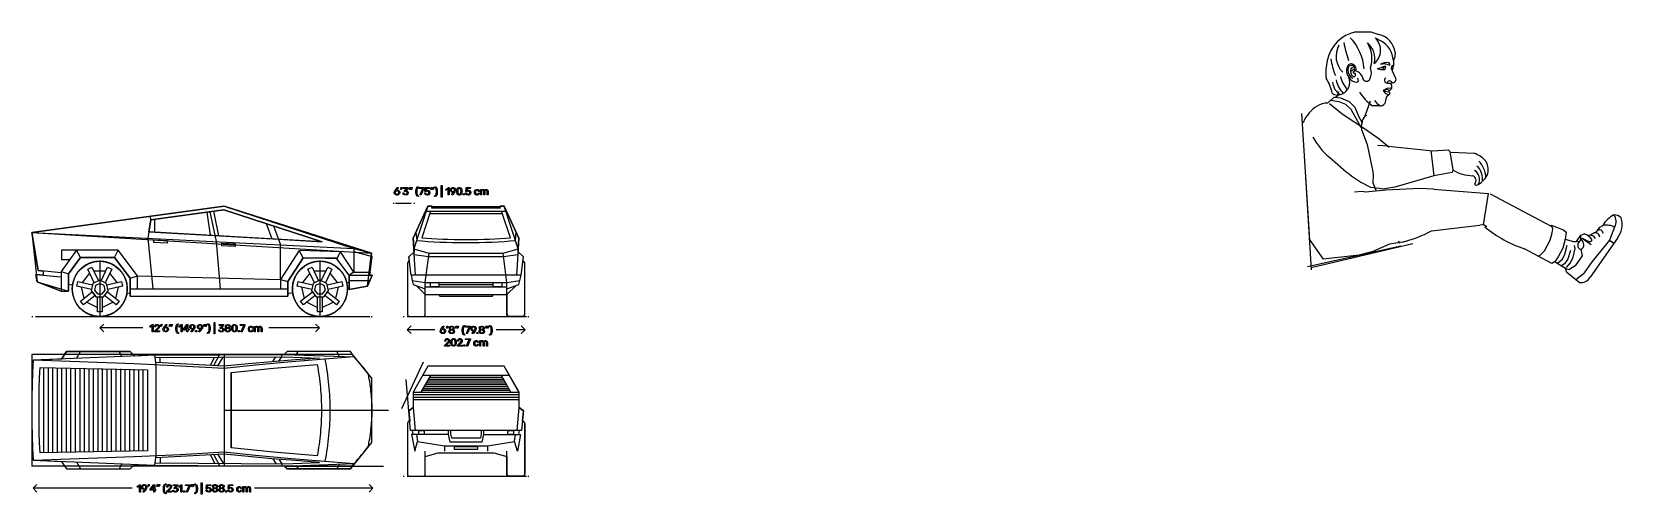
# Model space of a CAD drawing. Header units: millimetres. Extents: x 1207 to 16421, y -1609 to 10563.
# Drawn here: x 9897 to 16090, y 2538 to 4340 of the extents above; entities that cross this region are included whole.
import ezdxf

# ---------------------------------------------------------------- set-up
doc = ezdxf.new("R2010")
doc.units = ezdxf.units.MM
for name, color, linetype in [('blueprint import', 6, 'Continuous'), ('person_arm', 7, 'Continuous'), ('person_leg1', 7, 'Continuous'), ('person_lowerleg1', 7, 'Continuous'), ('person_torso', 7, 'Continuous'), ('simple frame', 7, 'Continuous'), ('simplify body', 3, 'Continuous')]:
    doc.layers.add(name, color=color, linetype=linetype)

msp = doc.modelspace()

# ---------------------------------------------------------------- linework, layer by layer
for p, q in [((14879.863, 3411.874), (14858.841, 3773.246)), ((15275.031, 3513.571), (14879.4, 3419.835))]:
    msp.add_line(p, q)
at = {"layer": 'blueprint import'}
for points in [[(11313.489, 3705.245), (11313.087, 3705.471), (11310.07, 3708.464), (11309.872, 3708.829), (11309.659, 3709.207), (11308.623, 3712.586), (11308.623, 3713.707), (11308.623, 3715.579), (11310.954, 3720.542), (11311.427, 3721.202), (11319.216, 3732.04), (11319.216, 3732.053), (11319.405, 3732.288), (11319.44, 3732.338), (11319.464, 3732.385), (11319.852, 3732.703), (11319.911, 3732.713), (11319.959, 3732.737), (11320.417, 3732.855), (11320.571, 3732.855), (11322.563, 3732.855), (11322.704, 3732.855), (11323.106, 3732.633), (11323.151, 3732.583), (11323.186, 3732.535), (11323.377, 3732.101), (11323.377, 3731.947), (11323.377, 3731.819), (11323.199, 3731.488), (11323.175, 3731.428), (11317.222, 3723.12), (11317.389, 3723.17), (11319.027, 3723.368), (11319.581, 3723.368), (11320.875, 3723.368), (11324.424, 3722.286), (11324.8, 3722.062), (11325.178, 3721.847), (11328.101, 3718.915), (11328.312, 3718.55), (11328.514, 3718.194), (11329.548, 3714.873), (11329.548, 3713.755), (11329.548, 3712.538), (11328.514, 3709.274), (11328.312, 3708.898), (11328.101, 3708.52), (11325.095, 3705.517), (11324.707, 3705.293), (11324.305, 3705.069), (11320.417, 3703.964), (11319.12, 3703.964), (11318.58, 3703.964), (11313.877, 3705.034), (11313.489, 3705.245)], [(11322.385, 3708.038), (11322.632, 3708.169), (11324.626, 3709.971), (11324.776, 3710.208), (11324.917, 3710.456), (11325.684, 3712.895), (11325.684, 3713.694), (11325.684, 3714.554), (11324.93, 3716.889), (11324.776, 3717.123), (11324.626, 3717.371), (11322.611, 3719.208), (11322.363, 3719.326), (11322.105, 3719.456), (11319.841, 3720.071), (11319.099, 3720.071), (11318.284, 3720.071), (11316.091, 3719.456), (11315.845, 3719.326), (11315.589, 3719.208), (11313.582, 3717.371), (11313.443, 3717.123), (11313.289, 3716.889), (11312.535, 3714.498), (11312.535, 3713.694), (11312.535, 3712.823), (11313.289, 3710.456), (11313.443, 3710.208), (11313.593, 3709.971), (11315.589, 3708.156), (11315.845, 3708.038), (11316.091, 3707.921), (11318.345, 3707.308), (11319.099, 3707.308), (11319.911, 3707.308), (11322.124, 3707.921), (11322.385, 3708.038)], [(11333.533, 3725.748), (11333.496, 3725.796), (11333.416, 3726.328), (11333.427, 3726.384), (11334.322, 3732.09), (11334.345, 3732.288), (11335.171, 3733.256), (11335.451, 3733.256), (11338.057, 3733.256), (11338.177, 3733.256), (11338.505, 3733.091), (11338.542, 3733.054), (11338.566, 3733.031), (11338.715, 3732.677), (11338.715, 3732.559), (11338.715, 3732.394), (11338.611, 3731.947), (11338.598, 3731.899), (11336.478, 3726.408), (11336.444, 3726.339), (11336.055, 3725.772), (11336.02, 3725.726), (11335.97, 3725.692), (11335.464, 3725.5), (11335.301, 3725.5), (11334.028, 3725.5), (11333.968, 3725.514), (11333.557, 3725.716), (11333.533, 3725.748)], [(11346.86, 3704.976), (11346.471, 3705.152), (11343.537, 3707.415), (11343.337, 3707.697), (11343.122, 3707.982), (11342.051, 3710.868), (11342.041, 3711.161), (11342.041, 3711.314), (11342.238, 3711.715), (11342.288, 3711.739), (11342.323, 3711.785), (11342.746, 3711.976), (11342.901, 3711.976), (11344.74, 3711.976), (11344.914, 3711.976), (11345.409, 3711.822), (11345.457, 3711.785), (11345.494, 3711.763), (11345.872, 3711.161), (11345.904, 3711.066), (11345.989, 3710.725), (11347.92, 3708.273), (11348.215, 3708.123), (11348.511, 3707.982), (11351.419, 3707.261), (11352.398, 3707.261), (11353.563, 3707.261), (11356.771, 3708.44), (11357.066, 3708.664), (11357.346, 3708.898), (11358.784, 3711.728), (11358.784, 3712.669), (11358.784, 3713.614), (11357.264, 3716.407), (11353.847, 3717.656), (11352.716, 3717.656), (11348.897, 3717.656), (11348.721, 3717.656), (11348.263, 3717.879), (11348.215, 3717.927), (11348.168, 3717.973), (11347.944, 3718.442), (11347.944, 3718.596), (11347.944, 3719.658), (11347.944, 3719.93), (11348.32, 3720.659), (11348.402, 3720.729), (11356.345, 3729.532), (11344.278, 3729.532), (11344.104, 3729.532), (11343.641, 3729.744), (11343.609, 3729.779), (11343.561, 3729.827), (11343.337, 3730.285), (11343.337, 3730.426), (11343.337, 3731.899), (11343.337, 3732.09), (11343.561, 3732.583), (11343.609, 3732.633), (11343.641, 3732.677), (11344.115, 3732.9), (11344.278, 3732.9), (11360.411, 3732.9), (11360.587, 3732.9), (11361.071, 3732.677), (11361.117, 3732.633), (11361.154, 3732.583), (11361.388, 3732.077), (11361.388, 3731.899), (11361.388, 3730.57), (11361.388, 3730.346), (11361.036, 3729.721), (11360.975, 3729.636), (11353.035, 3720.729), (11353.693, 3720.729), (11354.377, 3720.705), (11359.868, 3718.915), (11360.28, 3718.572), (11360.682, 3718.244), (11362.698, 3714.037), (11362.698, 3712.623), (11362.698, 3711.481), (11361.599, 3708.347), (11361.388, 3708.014), (11361.164, 3707.697), (11358.089, 3705.223), (11357.698, 3705.045), (11357.301, 3704.88), (11353.587, 3704.007), (11352.364, 3704.007), (11351.819, 3703.996), (11347.238, 3704.811), (11346.86, 3704.976)], [(11367.105, 3725.748), (11367.068, 3725.796), (11366.996, 3726.304), (11367.02, 3726.361), (11367.928, 3732.066), (11367.952, 3732.264), (11368.775, 3733.233), (11369.059, 3733.233), (11371.65, 3733.233), (11371.772, 3733.233), (11372.1, 3733.067), (11372.137, 3733.031), (11372.156, 3733.009), (11372.311, 3732.653), (11372.311, 3732.535), (11372.311, 3732.372), (11372.206, 3731.923), (11372.193, 3731.877), (11370.074, 3726.408), (11370.037, 3726.339), (11369.659, 3725.772), (11369.626, 3725.726), (11369.578, 3725.692), (11369.059, 3725.5), (11368.894, 3725.5), (11367.632, 3725.5), (11367.576, 3725.514), (11367.137, 3725.716), (11367.105, 3725.748)], [(11373.514, 3725.748), (11373.479, 3725.796), (11373.397, 3726.304), (11373.418, 3726.361), (11374.326, 3732.066), (11374.35, 3732.264), (11375.173, 3733.233), (11375.458, 3733.233), (11378.06, 3733.233), (11378.181, 3733.233), (11378.498, 3733.067), (11378.533, 3733.031), (11378.559, 3733.009), (11378.709, 3732.653), (11378.709, 3732.535), (11378.709, 3732.372), (11378.616, 3731.923), (11378.603, 3731.877), (11376.47, 3726.384), (11376.435, 3726.315), (11376.057, 3725.748), (11376.025, 3725.702), (11375.977, 3725.668), (11375.469, 3725.477), (11375.304, 3725.477), (11374.033, 3725.477), (11373.974, 3725.49), (11373.536, 3725.716), (11373.514, 3725.748)], [(11396.517, 3699.848), (11396.161, 3700.18), (11393.711, 3705.293), (11393.556, 3705.977), (11393.402, 3706.672), (11392.649, 3714.367), (11392.649, 3716.926), (11392.649, 3719.658), (11393.402, 3727.164), (11393.556, 3727.848), (11393.698, 3728.541), (11396.161, 3733.645), (11396.517, 3733.962), (11396.858, 3734.292), (11400.782, 3735.93), (11402.088, 3735.93), (11402.253, 3735.93), (11402.711, 3735.706), (11402.761, 3735.659), (11402.809, 3735.624), (11403.032, 3735.142), (11403.032, 3734.977), (11403.032, 3733.645), (11403.032, 3733.491), (11402.817, 3733.054), (11402.785, 3733.009), (11402.737, 3732.974), (11402.346, 3732.737), (11402.218, 3732.737), (11401.827, 3732.737), (11398.812, 3731.441), (11398.6, 3731.182), (11398.378, 3730.935), (11396.821, 3726.81), (11396.727, 3726.243), (11396.621, 3725.679), (11396.161, 3719.102), (11396.161, 3716.902), (11396.161, 3714.554), (11396.621, 3708.075), (11396.727, 3707.508), (11396.821, 3706.944), (11398.378, 3702.843), (11398.6, 3702.585), (11398.812, 3702.337), (11401.827, 3701.027), (11402.218, 3701.016), (11402.359, 3701.016), (11402.737, 3700.793), (11402.785, 3700.745), (11402.817, 3700.71), (11403.032, 3700.274), (11403.032, 3700.119), (11403.032, 3698.777), (11403.032, 3698.612), (11402.809, 3698.154), (11402.761, 3698.104), (11402.711, 3698.06), (11402.242, 3697.832), (11402.088, 3697.832), (11401.499, 3697.845), (11396.858, 3699.52), (11396.517, 3699.848)], [(11409.511, 3704.6), (11409.466, 3704.646), (11409.277, 3705.082), (11409.277, 3705.223), (11409.37, 3705.588), (11419.55, 3729.414), (11406.117, 3729.414), (11405.943, 3729.414), (11405.469, 3729.649), (11405.437, 3729.686), (11405.387, 3729.734), (11405.165, 3730.216), (11405.165, 3730.37), (11405.165, 3731.877), (11405.165, 3732.066), (11405.363, 3732.559), (11405.413, 3732.607), (11405.448, 3732.653), (11405.943, 3732.879), (11406.117, 3732.879), (11422.721, 3732.879), (11422.886, 3732.879), (11423.37, 3732.653), (11423.418, 3732.607), (11423.451, 3732.559), (11423.666, 3732.053), (11423.666, 3731.877), (11423.666, 3730.5), (11423.666, 3730.109), (11423.405, 3729.06), (11423.357, 3728.919), (11413.282, 3705.386), (11413.249, 3705.317), (11412.871, 3704.704), (11412.837, 3704.657), (11412.787, 3704.62), (11412.294, 3704.374), (11412.126, 3704.374), (11410.091, 3704.374), (11410.017, 3704.374), (11409.548, 3704.563), (11409.511, 3704.6)], [(11431.313, 3705.021), (11430.935, 3705.213), (11428.094, 3707.604), (11427.905, 3707.897), (11427.703, 3708.192), (11426.646, 3711.363), (11426.633, 3711.704), (11426.633, 3711.785), (11426.633, 3711.915), (11426.832, 3712.28), (11426.88, 3712.304), (11426.917, 3712.341), (11427.306, 3712.517), (11427.447, 3712.517), (11429.439, 3712.517), (11429.71, 3712.517), (11430.499, 3711.763), (11430.546, 3711.609), (11430.64, 3711.244), (11432.525, 3708.52), (11432.807, 3708.334), (11433.079, 3708.156), (11435.731, 3707.239), (11436.615, 3707.239), (11437.759, 3707.239), (11440.893, 3708.651), (11441.197, 3708.935), (11441.506, 3709.218), (11443.037, 3712.506), (11443.037, 3713.601), (11443.037, 3714.695), (11441.506, 3717.679), (11441.197, 3717.949), (11440.893, 3718.22), (11437.675, 3719.552), (11436.615, 3719.552), (11436.024, 3719.552), (11434.397, 3719.256), (11434.256, 3719.187), (11434.106, 3719.128), (11432.586, 3718.244), (11432.432, 3718.125), (11432.338, 3718.066), (11431.595, 3717.571), (11431.548, 3717.538), (11431.487, 3717.512), (11430.959, 3717.36), (11430.794, 3717.36), (11428.848, 3717.36), (11428.685, 3717.36), (11428.235, 3717.582), (11428.19, 3717.632), (11428.142, 3717.679), (11427.931, 3718.194), (11427.942, 3718.255), (11429.213, 3731.806), (11429.237, 3731.984), (11429.979, 3732.831), (11430.225, 3732.831), (11444.318, 3732.831), (11444.497, 3732.831), (11444.981, 3732.633), (11445.029, 3732.583), (11445.061, 3732.548), (11445.276, 3732.053), (11445.276, 3731.877), (11445.276, 3730.37), (11445.276, 3730.205), (11445.04, 3729.755), (11445.005, 3729.71), (11444.955, 3729.673), (11444.473, 3729.462), (11444.318, 3729.462), (11432.605, 3729.462), (11431.876, 3721.272), (11432.208, 3721.506), (11435.894, 3722.651), (11437.132, 3722.651), (11438.37, 3722.651), (11441.727, 3721.754), (11442.105, 3721.567), (11442.47, 3721.389), (11445.463, 3718.774), (11445.687, 3718.422), (11445.9, 3718.077), (11446.994, 3714.639), (11446.994, 3713.483), (11446.994, 3712.197), (11445.9, 3708.675), (11445.687, 3708.31), (11445.463, 3707.958), (11442.409, 3705.189), (11442.023, 3704.998), (11441.623, 3704.822), (11437.896, 3703.866), (11436.66, 3703.866), (11436.13, 3703.89), (11431.678, 3704.848), (11431.313, 3705.021)], [(11451.342, 3725.748), (11451.308, 3725.796), (11451.225, 3726.304), (11451.249, 3726.361), (11452.157, 3732.066), (11452.181, 3732.264), (11453.004, 3733.233), (11453.289, 3733.233), (11455.89, 3733.233), (11456.008, 3733.233), (11456.329, 3733.067), (11456.362, 3733.031), (11456.386, 3733.009), (11456.54, 3732.653), (11456.54, 3732.535), (11456.54, 3732.372), (11456.446, 3731.923), (11456.433, 3731.877), (11454.301, 3726.384), (11454.266, 3726.315), (11453.888, 3725.748), (11453.851, 3725.702), (11453.805, 3725.668), (11453.289, 3725.477), (11453.121, 3725.477), (11451.862, 3725.477), (11451.803, 3725.49), (11451.366, 3725.716), (11451.342, 3725.748)], [(11457.719, 3725.748), (11457.682, 3725.796), (11457.602, 3726.304), (11457.621, 3726.361), (11458.529, 3732.066), (11458.555, 3732.264), (11459.379, 3733.233), (11459.661, 3733.233), (11462.267, 3733.233), (11462.385, 3733.233), (11462.702, 3733.067), (11462.739, 3733.031), (11462.762, 3733.009), (11462.925, 3732.653), (11462.925, 3732.535), (11462.925, 3732.372), (11462.819, 3731.923), (11462.808, 3731.877), (11460.688, 3726.384), (11460.651, 3726.315), (11460.263, 3725.748), (11460.228, 3725.702), (11460.18, 3725.668), (11459.674, 3725.477), (11459.507, 3725.477), (11458.238, 3725.477), (11458.178, 3725.49), (11457.752, 3725.716), (11457.719, 3725.748)], [(11465.801, 3698.13), (11465.755, 3698.178), (11465.519, 3698.647), (11465.519, 3698.801), (11465.519, 3700.132), (11465.519, 3700.298), (11465.731, 3700.732), (11465.779, 3700.769), (11465.812, 3700.817), (11466.201, 3701.04), (11466.344, 3701.04), (11466.72, 3701.051), (11469.713, 3702.359), (11469.936, 3702.606), (11470.149, 3702.865), (11471.739, 3706.991), (11471.832, 3707.556), (11471.93, 3708.132), (11472.401, 3714.732), (11472.401, 3716.926), (11472.401, 3719.269), (11471.93, 3725.702), (11471.832, 3726.267), (11471.739, 3726.834), (11470.149, 3730.959), (11469.936, 3731.206), (11469.713, 3731.465), (11466.72, 3732.761), (11466.344, 3732.761), (11466.201, 3732.761), (11465.812, 3732.998), (11465.779, 3733.031), (11465.731, 3733.078), (11465.519, 3733.526), (11465.519, 3733.667), (11465.519, 3735), (11465.519, 3735.174), (11465.755, 3735.637), (11465.801, 3735.682), (11465.836, 3735.73), (11466.274, 3735.954), (11466.424, 3735.954), (11467.814, 3735.954), (11471.646, 3734.316), (11472, 3733.986), (11472.341, 3733.654), (11474.78, 3728.565), (11474.934, 3727.87), (11475.077, 3727.188), (11475.842, 3719.517), (11475.842, 3716.945), (11475.842, 3714.213), (11475.088, 3706.696), (11474.934, 3705.999), (11474.78, 3705.317), (11472.328, 3700.191), (11472, 3699.861), (11471.646, 3699.544), (11467.721, 3697.893), (11466.424, 3697.893), (11466.355, 3697.893), (11465.836, 3698.08), (11465.801, 3698.13)], [(11491.501, 3696.138), (11491.453, 3696.186), (11491.254, 3696.657), (11491.254, 3696.812), (11491.254, 3739.889), (11491.254, 3740.065), (11491.453, 3740.526), (11491.501, 3740.571), (11491.538, 3740.619), (11491.996, 3740.843), (11492.151, 3740.843), (11493.671, 3740.843), (11493.834, 3740.843), (11494.307, 3740.619), (11494.351, 3740.571), (11494.388, 3740.526), (11494.624, 3740.057), (11494.624, 3739.889), (11494.624, 3696.812), (11494.624, 3696.644), (11494.388, 3696.186), (11494.351, 3696.138), (11494.307, 3696.091), (11493.821, 3695.867), (11493.671, 3695.867), (11492.151, 3695.867), (11491.983, 3695.867), (11491.538, 3696.091), (11491.501, 3696.138)], [(11518.214, 3704.6), (11518.168, 3704.646), (11517.966, 3705.115), (11517.966, 3705.269), (11517.966, 3728.237), (11511.133, 3722.992), (11511.085, 3722.957), (11510.66, 3722.744), (11510.521, 3722.744), (11510.343, 3722.744), (11509.871, 3723.087), (11509.824, 3723.146), (11508.846, 3724.419), (11508.809, 3724.467), (11508.646, 3724.853), (11508.646, 3724.981), (11508.646, 3725.173), (11508.987, 3725.668), (11509.057, 3725.702), (11517.897, 3732.535), (11517.966, 3732.583), (11518.707, 3732.831), (11518.967, 3732.831), (11520.89, 3732.831), (11521.055, 3732.831), (11521.513, 3732.607), (11521.561, 3732.559), (11521.606, 3732.514), (11521.832, 3732.04), (11521.832, 3731.877), (11521.832, 3705.245), (11521.832, 3705.082), (11521.606, 3704.62), (11521.561, 3704.576), (11521.513, 3704.526), (11521.042, 3704.305), (11520.89, 3704.305), (11518.898, 3704.305), (11518.815, 3704.316), (11518.248, 3704.563), (11518.214, 3704.6)], [(11532.249, 3704.6), (11532.201, 3704.646), (11532.014, 3705.082), (11532.014, 3705.223), (11532.014, 3705.365), (11532.142, 3705.719), (11532.177, 3705.751), (11538.445, 3714.461), (11538.282, 3714.424), (11536.69, 3714.213), (11536.162, 3714.213), (11535.667, 3714.226), (11531.389, 3715.355), (11531.022, 3715.568), (11530.644, 3715.794), (11527.842, 3718.681), (11527.651, 3719.033), (11527.453, 3719.4), (11526.495, 3722.568), (11526.495, 3723.615), (11526.495, 3724.784), (11527.453, 3727.894), (11527.651, 3728.259), (11527.842, 3728.635), (11530.728, 3731.606), (11531.117, 3731.829), (11531.495, 3732.066), (11535.383, 3733.22), (11536.677, 3733.22), (11538.067, 3733.22), (11541.875, 3732.101), (11542.263, 3731.877), (11542.641, 3731.651), (11545.576, 3728.719), (11545.775, 3728.354), (11545.964, 3727.998), (11546.955, 3724.771), (11546.955, 3723.689), (11546.955, 3722.699), (11546.281, 3720.023), (11546.151, 3719.728), (11546.023, 3719.443), (11544.266, 3716.487), (11544.055, 3716.181), (11536.162, 3705.093), (11536.113, 3705.034), (11535.654, 3704.539), (11535.619, 3704.502), (11535.57, 3704.47), (11535.042, 3704.279), (11534.864, 3704.279), (11532.824, 3704.279), (11532.755, 3704.305), (11532.281, 3704.563), (11532.249, 3704.6)], [(11539.909, 3718.22), (11540.144, 3718.348), (11542.085, 3720.164), (11542.239, 3720.388), (11542.381, 3720.622), (11543.1, 3722.875), (11543.1, 3723.615), (11543.1, 3724.454), (11542.381, 3726.693), (11542.239, 3726.927), (11542.098, 3727.164), (11540.154, 3728.991), (11539.909, 3729.121), (11539.661, 3729.247), (11537.431, 3729.883), (11536.701, 3729.883), (11535.902, 3729.883), (11533.769, 3729.247), (11533.534, 3729.121), (11533.282, 3728.991), (11531.365, 3727.164), (11531.224, 3726.927), (11531.082, 3726.693), (11530.363, 3724.395), (11530.363, 3723.615), (11530.363, 3722.816), (11531.082, 3720.622), (11531.224, 3720.388), (11531.365, 3720.164), (11533.263, 3718.348), (11533.511, 3718.22), (11533.745, 3718.09), (11535.934, 3717.441), (11536.677, 3717.441), (11537.479, 3717.441), (11539.661, 3718.101), (11539.909, 3718.22)], [(11554.187, 3707.013), (11553.788, 3707.532), (11551.633, 3714.25), (11551.609, 3715.073), (11551.561, 3718.572), (11551.609, 3722.193), (11551.633, 3723.016), (11553.775, 3729.697), (11554.187, 3730.205), (11554.602, 3730.722), (11560.047, 3733.278), (11561.858, 3733.278), (11563.781, 3733.278), (11569.154, 3730.722), (11569.58, 3730.205), (11569.99, 3729.697), (11572.121, 3723.027), (11572.147, 3722.193), (11572.147, 3722.002), (11572.195, 3719.434), (11572.195, 3718.572), (11572.195, 3717.701), (11572.147, 3715.262), (11572.147, 3715.073), (11572.112, 3714.25), (11569.979, 3707.532), (11569.58, 3707.013), (11569.165, 3706.505), (11566.433, 3704.704), (11563.003, 3703.938), (11561.858, 3703.938), (11559.938, 3703.938), (11554.589, 3706.505), (11554.187, 3707.013)], [(11566.587, 3709.394), (11566.843, 3709.748), (11568.233, 3714.626), (11568.257, 3715.251), (11568.257, 3715.451), (11568.307, 3717.829), (11568.307, 3718.62), (11568.307, 3719.456), (11568.257, 3721.791), (11568.257, 3721.967), (11568.246, 3722.59), (11566.834, 3727.47), (11566.563, 3727.811), (11566.291, 3728.165), (11562.966, 3729.907), (11561.858, 3729.907), (11560.683, 3729.907), (11557.428, 3728.165), (11557.169, 3727.811), (11556.9, 3727.47), (11555.51, 3722.59), (11555.497, 3721.967), (11555.449, 3718.62), (11555.497, 3715.251), (11555.51, 3714.626), (11556.9, 3709.748), (11557.169, 3709.394), (11557.428, 3709.053), (11560.753, 3707.308), (11561.858, 3707.308), (11563.038, 3707.308), (11566.326, 3709.053), (11566.587, 3709.394)], [(11590.858, 3705.021), (11590.48, 3705.213), (11587.641, 3707.604), (11587.444, 3707.897), (11587.242, 3708.192), (11586.195, 3711.363), (11586.182, 3711.704), (11586.182, 3711.785), (11586.182, 3711.915), (11586.382, 3712.28), (11586.429, 3712.304), (11586.462, 3712.341), (11586.851, 3712.517), (11586.994, 3712.517), (11588.984, 3712.517), (11589.255, 3712.517), (11590.046, 3711.763), (11590.093, 3711.609), (11590.187, 3711.244), (11592.074, 3708.52), (11592.357, 3708.334), (11592.626, 3708.156), (11595.278, 3707.239), (11596.16, 3707.239), (11597.304, 3707.239), (11600.438, 3708.651), (11600.747, 3708.935), (11601.051, 3709.218), (11602.582, 3712.506), (11602.582, 3713.601), (11602.582, 3714.695), (11601.051, 3717.679), (11600.747, 3717.949), (11600.438, 3718.22), (11597.222, 3719.552), (11596.16, 3719.552), (11595.573, 3719.552), (11593.946, 3719.256), (11593.805, 3719.187), (11593.651, 3719.128), (11592.118, 3718.244), (11591.968, 3718.125), (11591.87, 3718.066), (11591.14, 3717.571), (11591.084, 3717.538), (11591.023, 3717.512), (11590.504, 3717.36), (11590.341, 3717.36), (11588.397, 3717.36), (11588.23, 3717.36), (11587.785, 3717.582), (11587.735, 3717.632), (11587.678, 3717.679), (11587.476, 3718.194), (11587.487, 3718.255), (11588.762, 3731.806), (11588.773, 3731.984), (11589.516, 3732.831), (11589.774, 3732.831), (11603.868, 3732.831), (11604.046, 3732.831), (11604.528, 3732.633), (11604.574, 3732.583), (11604.611, 3732.548), (11604.821, 3732.053), (11604.821, 3731.877), (11604.821, 3730.37), (11604.821, 3730.205), (11604.587, 3729.755), (11604.55, 3729.71), (11604.504, 3729.673), (11604.022, 3729.462), (11603.868, 3729.462), (11592.155, 3729.462), (11591.425, 3721.272), (11591.753, 3721.506), (11595.443, 3722.651), (11596.679, 3722.651), (11597.917, 3722.651), (11601.277, 3721.754), (11601.655, 3721.567), (11602.019, 3721.389), (11604.986, 3718.774), (11605.21, 3718.422), (11605.425, 3718.077), (11606.52, 3714.639), (11606.52, 3713.483), (11606.52, 3712.197), (11605.425, 3708.675), (11605.21, 3708.31), (11604.986, 3707.958), (11601.935, 3705.189), (11601.546, 3704.998), (11601.146, 3704.822), (11597.408, 3703.866), (11596.173, 3703.866), (11595.654, 3703.89), (11591.225, 3704.848), (11590.858, 3705.021)], [(11623.167, 3706.401), (11622.757, 3706.813), (11620.624, 3712.562), (11620.613, 3713.305), (11620.565, 3714.932), (11620.613, 3716.557), (11620.637, 3717.302), (11622.757, 3723.051), (11623.167, 3723.465), (11623.569, 3723.876), (11628.378, 3725.926), (11629.979, 3725.926), (11631.217, 3725.926), (11634.59, 3725.066), (11634.931, 3724.888), (11635.258, 3724.714), (11637.78, 3722.568), (11637.945, 3722.31), (11638.099, 3722.049), (11639.005, 3719.469), (11639.029, 3719.208), (11639.029, 3719.152), (11638.805, 3718.609), (11638.757, 3718.55), (11638.701, 3718.516), (11638.23, 3718.255), (11638.075, 3718.255), (11636.297, 3718.255), (11636.142, 3718.255), (11635.708, 3718.422), (11635.684, 3718.442), (11635.647, 3718.479), (11635.306, 3719.033), (11635.269, 3719.115), (11635.141, 3719.456), (11633.467, 3721.802), (11633.256, 3721.945), (11633.032, 3722.084), (11630.769, 3722.781), (11630.028, 3722.781), (11629.001, 3722.781), (11626.197, 3721.472), (11625.95, 3721.202), (11625.702, 3720.944), (11624.347, 3716.902), (11624.323, 3716.359), (11624.277, 3714.932), (11624.323, 3713.507), (11624.347, 3712.964), (11625.702, 3708.935), (11625.95, 3708.664), (11626.197, 3708.403), (11629.06, 3707.085), (11630.028, 3707.085), (11630.839, 3707.085), (11633.069, 3707.78), (11633.28, 3707.921), (11633.477, 3708.062), (11635.152, 3710.419), (11635.269, 3710.751), (11635.306, 3710.831), (11635.647, 3711.398), (11635.684, 3711.433), (11635.708, 3711.468), (11636.142, 3711.609), (11636.297, 3711.609), (11638.075, 3711.609), (11638.238, 3711.609), (11638.701, 3711.374), (11638.757, 3711.314), (11638.805, 3711.279), (11639.029, 3710.725), (11639.029, 3710.653), (11639.016, 3710.406), (11638.108, 3707.862), (11637.945, 3707.604), (11637.78, 3707.345), (11635.258, 3705.176), (11634.931, 3704.998), (11634.59, 3704.835), (11631.123, 3703.938), (11629.979, 3703.938), (11628.271, 3703.938), (11623.569, 3705.99), (11623.167, 3706.401)], [(11644.142, 3704.6), (11644.096, 3704.646), (11643.874, 3705.115), (11643.874, 3705.269), (11643.874, 3724.571), (11643.874, 3724.747), (11644.096, 3725.209), (11644.142, 3725.253), (11644.179, 3725.303), (11644.65, 3725.524), (11644.815, 3725.524), (11646.535, 3725.524), (11646.7, 3725.524), (11647.15, 3725.303), (11647.195, 3725.253), (11647.23, 3725.209), (11647.443, 3724.736), (11647.443, 3724.571), (11647.443, 3723.194), (11647.808, 3723.652), (11651.991, 3725.926), (11653.394, 3725.926), (11654.347, 3725.926), (11657.221, 3724.994), (11659.438, 3722.816), (11659.756, 3722.18), (11659.91, 3722.46), (11662.232, 3724.747), (11662.538, 3724.912), (11662.833, 3725.09), (11665.648, 3725.926), (11666.591, 3725.926), (11667.946, 3725.926), (11671.679, 3724.03), (11672.036, 3723.639), (11672.377, 3723.263), (11674.168, 3718.596), (11674.168, 3717.043), (11674.168, 3705.269), (11674.168, 3705.106), (11673.93, 3704.646), (11673.897, 3704.6), (11673.849, 3704.55), (11673.367, 3704.329), (11673.213, 3704.329), (11671.469, 3704.329), (11671.291, 3704.329), (11670.832, 3704.55), (11670.795, 3704.6), (11670.752, 3704.646), (11670.528, 3705.115), (11670.528, 3705.269), (11670.528, 3716.678), (11670.528, 3717.842), (11669.397, 3721.118), (11669.182, 3721.341), (11668.96, 3721.58), (11666.462, 3722.744), (11665.635, 3722.744), (11664.788, 3722.744), (11662.501, 3721.543), (11662.266, 3721.296), (11662.03, 3721.061), (11660.863, 3717.773), (11660.863, 3716.678), (11660.863, 3705.269), (11660.863, 3705.106), (11660.626, 3704.646), (11660.594, 3704.6), (11660.546, 3704.55), (11660.064, 3704.329), (11659.91, 3704.329), (11658.118, 3704.329), (11657.942, 3704.329), (11657.482, 3704.55), (11657.449, 3704.6), (11657.399, 3704.646), (11657.177, 3705.115), (11657.177, 3705.269), (11657.177, 3716.678), (11657.177, 3717.842), (11655.996, 3721.083), (11655.774, 3721.32), (11655.538, 3721.556), (11653.099, 3722.744), (11652.286, 3722.744), (11651.437, 3722.744), (11649.152, 3721.556), (11648.918, 3721.32), (11648.666, 3721.083), (11647.515, 3717.818), (11647.515, 3716.724), (11647.515, 3705.269), (11647.515, 3705.106), (11647.28, 3704.646), (11647.243, 3704.6), (11647.195, 3704.55), (11646.711, 3704.329), (11646.559, 3704.329), (11644.778, 3704.329), (11644.722, 3704.339), (11644.179, 3704.563), (11644.142, 3704.6)], [(11150.959, 3495.889), (10645.901, 3659.891), (9896.898, 3558.284), (9921.655, 3409.33), (9941.534, 3407.514), (9941.534, 3391.455), (9912.582, 3394.105), (9917.967, 3365.411), (10011.633, 3328.578), (10039.653, 3328.578), (10039.653, 3355.972), (10055.337, 3353.711), (10055.196, 3352.721), (10055.065, 3351.72), (10054.948, 3350.755), (10054.844, 3349.752), (10054.748, 3348.785), (10054.655, 3347.808), (10054.572, 3346.841), (10054.503, 3345.864), (10054.429, 3344.895), (10054.359, 3343.918), (10054.325, 3342.965), (10054.279, 3341.998), (10054.255, 3341.045), (10054.231, 3340.102), (10054.231, 3337.003), (10054.279, 3334.598), (10054.325, 3333.397), (10054.383, 3332.205), (10054.453, 3330.98), (10054.546, 3329.757), (10054.655, 3328.532), (10054.774, 3327.316), (10054.902, 3326.091), (10055.046, 3324.855), (10055.196, 3323.63), (10055.387, 3322.381), (10055.584, 3321.141), (10055.786, 3319.892), (10056.023, 3318.643), (10056.245, 3317.405), (10056.492, 3316.157), (10056.764, 3314.921), (10057.057, 3313.648), (10057.352, 3312.41), (10057.671, 3311.161), (10058.012, 3309.888), (10058.367, 3308.653), (10058.731, 3307.404), (10059.12, 3306.166), (10059.498, 3304.893), (10059.935, 3303.644), (10060.356, 3302.406), (10060.819, 3301.157), (10061.266, 3299.919), (10061.759, 3298.67), (10062.254, 3297.446), (10062.76, 3296.21), (10063.303, 3294.985), (10063.844, 3293.745), (10064.411, 3292.52), (10065, 3291.319), (10065.59, 3290.091), (10066.216, 3288.903), (10066.828, 3287.678), (10067.489, 3286.499), (10068.147, 3285.298), (10068.818, 3284.132), (10069.524, 3282.952), (10070.245, 3281.775), (10070.974, 3280.596), (10071.717, 3279.44), (10072.46, 3278.309), (10073.262, 3277.153), (10074.05, 3276.046), (10074.841, 3274.916), (10076.513, 3272.701), (10077.349, 3271.615), (10078.233, 3270.533), (10079.093, 3269.46), (10080.001, 3268.4), (10080.909, 3267.362), (10081.825, 3266.315), (10082.757, 3265.301), (10083.711, 3264.287), (10084.679, 3263.286), (10085.657, 3262.297), (10086.647, 3261.316), (10087.648, 3260.351), (10088.66, 3259.398), (10089.688, 3258.466), (10090.724, 3257.545), (10091.76, 3256.642), (10092.822, 3255.734), (10093.893, 3254.85), (10096.06, 3253.13), (10097.168, 3252.291), (10098.278, 3251.479), (10099.409, 3250.665), (10100.541, 3249.9), (10101.672, 3249.099), (10103.979, 3247.613), (10105.134, 3246.883), (10106.314, 3246.164), (10107.491, 3245.458), (10108.657, 3244.785), (10111.062, 3243.465), (10112.263, 3242.841), (10113.455, 3242.229), (10115.903, 3241.052), (10117.119, 3240.485), (10119.569, 3239.401), (10120.805, 3238.882), (10122.034, 3238.376), (10123.283, 3237.905), (10124.519, 3237.455), (10125.768, 3236.997), (10127.017, 3236.571), (10128.255, 3236.137), (10129.527, 3235.761), (10130.763, 3235.372), (10132.012, 3234.981), (10133.274, 3234.64), (10134.523, 3234.31), (10135.772, 3233.993), (10137.031, 3233.697), (10138.28, 3233.402), (10139.518, 3233.133), (10140.767, 3232.885), (10142.007, 3232.659), (10143.254, 3232.425), (10144.503, 3232.201), (10145.741, 3232.023), (10146.99, 3231.836), (10148.225, 3231.682), (10149.45, 3231.541), (10150.68, 3231.41), (10151.902, 3231.269), (10153.117, 3231.187), (10154.341, 3231.093), (10155.569, 3231.022), (10156.757, 3230.963), (10159.161, 3230.87), (10160.364, 3230.87), (10161.554, 3230.846), (10162.627, 3230.87), (10163.711, 3230.87), (10164.771, 3230.891), (10165.855, 3230.939), (10166.939, 3230.976), (10168.025, 3231.046), (10169.143, 3231.117), (10170.227, 3231.211), (10171.332, 3231.293), (10173.55, 3231.528), (10174.658, 3231.658), (10175.765, 3231.799), (10177.978, 3232.108), (10179.11, 3232.294), (10180.22, 3232.496), (10181.351, 3232.696), (10182.483, 3232.907), (10183.589, 3233.133), (10185.852, 3233.628), (10186.983, 3233.899), (10188.102, 3234.193), (10190.365, 3234.783), (10191.497, 3235.124), (10192.626, 3235.442), (10193.757, 3235.793), (10194.865, 3236.16), (10195.997, 3236.528), (10197.128, 3236.903), (10198.234, 3237.314), (10199.365, 3237.726), (10200.473, 3238.152), (10201.605, 3238.6), (10202.714, 3239.058), (10203.822, 3239.531), (10204.928, 3240.013), (10206.035, 3240.509), (10207.121, 3241.004), (10208.229, 3241.523), (10209.311, 3242.066), (10210.407, 3242.605), (10211.493, 3243.171), (10213.661, 3244.349), (10214.721, 3244.939), (10215.794, 3245.576), (10216.854, 3246.188), (10217.89, 3246.838), (10218.95, 3247.496), (10219.999, 3248.156), (10221.037, 3248.827), (10222.051, 3249.533), (10223.076, 3250.23), (10224.091, 3250.96), (10225.092, 3251.679), (10226.104, 3252.432), (10227.081, 3253.175), (10228.072, 3253.942), (10229.049, 3254.73), (10230.013, 3255.532), (10230.971, 3256.32), (10231.925, 3257.135), (10232.843, 3257.971), (10233.797, 3258.785), (10235.613, 3260.506), (10236.51, 3261.366), (10237.417, 3262.25), (10238.301, 3263.134), (10239.159, 3264.041), (10240.019, 3264.936), (10240.856, 3265.866), (10241.716, 3266.798), (10242.53, 3267.738), (10244.155, 3269.649), (10244.945, 3270.592), (10245.721, 3271.593), (10246.487, 3272.56), (10247.23, 3273.561), (10247.984, 3274.551), (10248.729, 3275.553), (10249.435, 3276.565), (10250.154, 3277.59), (10250.838, 3278.628), (10251.507, 3279.642), (10252.191, 3280.689), (10252.853, 3281.751), (10253.477, 3282.789), (10254.113, 3283.847), (10254.749, 3284.92), (10255.338, 3285.98), (10256.517, 3288.15), (10257.082, 3289.231), (10257.625, 3290.33), (10258.164, 3291.412), (10258.683, 3292.52), (10259.178, 3293.606), (10259.673, 3294.713), (10260.179, 3295.821), (10260.653, 3296.926), (10261.1, 3298.034), (10261.537, 3299.166), (10261.96, 3300.273), (10262.397, 3301.403), (10262.775, 3302.513), (10263.187, 3303.644), (10263.552, 3304.765), (10263.904, 3305.894), (10264.271, 3307.026), (10264.586, 3308.157), (10264.931, 3309.289), (10265.222, 3310.421), (10265.52, 3311.526), (10265.815, 3312.658), (10266.082, 3313.789), (10266.58, 3316.052), (10266.803, 3317.16), (10267.027, 3318.289), (10267.238, 3319.421), (10267.416, 3320.529), (10267.592, 3321.66), (10267.781, 3322.768), (10279.883, 3321.002), (10279.883, 3310.253), (10893.693, 3310.253), (10893.693, 3320.342), (10912.676, 3323.828), (10912.817, 3322.698), (10912.995, 3321.591), (10913.182, 3320.459), (10913.584, 3318.196), (10913.808, 3317.064), (10914.042, 3315.935), (10914.29, 3314.803), (10914.537, 3313.648), (10914.809, 3312.516), (10915.397, 3310.253), (10915.717, 3309.124), (10916.045, 3307.968), (10916.729, 3305.705), (10917.12, 3304.574), (10917.472, 3303.442), (10918.295, 3301.181), (10918.697, 3300.05), (10919.146, 3298.918), (10919.58, 3297.81), (10920.052, 3296.679), (10920.536, 3295.573), (10921.031, 3294.442), (10921.527, 3293.334), (10922.56, 3291.117), (10923.103, 3290.035), (10923.67, 3288.927), (10924.235, 3287.828), (10924.824, 3286.747), (10925.438, 3285.663), (10926.051, 3284.601), (10926.663, 3283.519), (10927.323, 3282.444), (10927.949, 3281.386), (10929.315, 3279.31), (10929.984, 3278.263), (10930.694, 3277.225), (10931.411, 3276.213), (10932.141, 3275.188), (10932.883, 3274.173), (10933.626, 3273.172), (10934.404, 3272.182), (10935.194, 3271.18), (10935.985, 3270.216), (10936.771, 3269.234), (10937.586, 3268.294), (10939.26, 3266.385), (10940.096, 3265.464), (10940.957, 3264.534), (10943.608, 3261.811), (10944.516, 3260.951), (10945.424, 3260.08), (10946.341, 3259.22), (10947.272, 3258.384), (10948.226, 3257.545), (10949.171, 3256.698), (10950.124, 3255.886), (10951.102, 3255.097), (10952.068, 3254.307), (10953.069, 3253.516), (10954.06, 3252.763), (10955.061, 3251.998), (10956.075, 3251.253), (10957.087, 3250.523), (10958.115, 3249.831), (10959.149, 3249.12), (10960.187, 3248.427), (10961.236, 3247.741), (10962.296, 3247.085), (10963.358, 3246.436), (10964.415, 3245.799), (10965.491, 3245.163), (10966.572, 3244.551), (10967.634, 3243.971), (10968.718, 3243.384), (10969.824, 3242.796), (10970.909, 3242.253), (10972.03, 3241.71), (10973.136, 3241.156), (10974.243, 3240.639), (10975.351, 3240.144), (10976.461, 3239.672), (10977.569, 3239.188), (10978.698, 3238.717), (10979.83, 3238.269), (10980.937, 3237.833), (10982.069, 3237.431), (10983.2, 3237.021), (10984.332, 3236.621), (10985.461, 3236.23), (10986.593, 3235.865), (10987.748, 3235.524), (10988.88, 3235.194), (10990.012, 3234.853), (10991.143, 3234.534), (10992.272, 3234.24), (10993.428, 3233.945), (10994.56, 3233.674), (10996.823, 3233.178), (10997.954, 3232.944), (10999.086, 3232.72), (11001.347, 3232.318), (11002.478, 3232.132), (11003.61, 3231.977), (11004.718, 3231.812), (11005.847, 3231.658), (11006.955, 3231.528), (11008.086, 3231.41), (11009.194, 3231.293), (11010.299, 3231.211), (11011.411, 3231.117), (11012.493, 3231.046), (11013.601, 3230.976), (11014.695, 3230.939), (11015.805, 3230.891), (11016.889, 3230.87), (11017.951, 3230.87), (11019.033, 3230.846), (11020.234, 3230.87), (11021.413, 3230.87), (11022.614, 3230.915), (11023.83, 3230.963), (11025.029, 3231.022), (11026.254, 3231.093), (11027.458, 3231.187), (11028.672, 3231.269), (11029.921, 3231.41), (11031.135, 3231.541), (11032.36, 3231.682), (11033.608, 3231.836), (11034.846, 3232.023), (11036.071, 3232.201), (11037.32, 3232.425), (11038.56, 3232.659), (11039.809, 3232.885), (11041.069, 3233.133), (11042.318, 3233.402), (11043.567, 3233.697), (11044.829, 3233.993), (11046.077, 3234.31), (11047.313, 3234.64), (11048.586, 3234.981), (11049.824, 3235.372), (11051.073, 3235.761), (11052.322, 3236.137), (11053.581, 3236.571), (11054.83, 3236.997), (11056.068, 3237.455), (11057.317, 3237.905), (11058.544, 3238.376), (11059.78, 3238.882), (11061.029, 3239.401), (11062.243, 3239.942), (11063.468, 3240.485), (11064.695, 3241.052), (11065.92, 3241.64), (11067.132, 3242.229), (11068.335, 3242.841), (11069.536, 3243.465), (11070.729, 3244.125), (11071.928, 3244.785), (11073.107, 3245.458), (11074.284, 3246.164), (11075.464, 3246.883), (11076.619, 3247.613), (11078.928, 3249.099), (11080.059, 3249.9), (11081.189, 3250.665), (11082.32, 3251.479), (11083.43, 3252.291), (11084.514, 3253.13), (11085.622, 3253.99), (11086.681, 3254.85), (11087.765, 3255.734), (11088.827, 3256.642), (11089.874, 3257.545), (11090.912, 3258.466), (11091.938, 3259.398), (11092.952, 3260.351), (11093.94, 3261.316), (11094.941, 3262.297), (11095.908, 3263.286), (11096.863, 3264.287), (11097.817, 3265.301), (11098.762, 3266.315), (11099.689, 3267.362), (11100.597, 3268.4), (11101.481, 3269.46), (11102.365, 3270.533), (11103.249, 3271.615), (11104.085, 3272.701), (11105.76, 3274.916), (11106.55, 3276.046), (11107.336, 3277.153), (11108.103, 3278.309), (11108.881, 3279.44), (11109.623, 3280.596), (11110.342, 3281.775), (11111.074, 3282.952), (11111.743, 3284.132), (11112.43, 3285.298), (11113.112, 3286.499), (11113.735, 3287.678), (11114.371, 3288.903), (11115.008, 3290.091), (11115.598, 3291.319), (11116.187, 3292.52), (11116.752, 3293.745), (11117.295, 3294.985), (11117.814, 3296.21), (11118.333, 3297.446), (11118.828, 3298.67), (11119.334, 3299.919), (11119.779, 3301.157), (11120.229, 3302.406), (11120.663, 3303.644), (11121.065, 3304.893), (11121.478, 3306.166), (11121.867, 3307.404), (11122.221, 3308.653), (11122.585, 3309.888), (11122.905, 3311.161), (11123.222, 3312.41), (11123.539, 3313.648), (11123.81, 3314.921), (11124.082, 3316.157), (11124.353, 3317.405), (11124.577, 3318.643), (11124.801, 3319.892), (11125.014, 3321.141), (11125.214, 3322.381), (11125.368, 3323.63), (11125.555, 3324.855), (11125.683, 3326.091), (11125.826, 3327.316), (11125.93, 3328.532), (11126.05, 3329.757), (11126.145, 3330.98), (11126.202, 3332.205), (11126.276, 3333.397), (11126.321, 3334.598), (11126.369, 3337.003), (11126.369, 3339.665), (11126.345, 3341.138), (11126.276, 3342.634), (11126.202, 3344.12), (11126.121, 3345.617), (11126.004, 3347.137), (11125.874, 3348.646), (11125.709, 3350.167), (11125.533, 3351.709), (11125.318, 3353.216), (11125.072, 3354.76), (11124.825, 3356.294), (11124.553, 3357.834), (11124.26, 3359.391), (11123.941, 3360.935), (11123.587, 3362.468), (11132.342, 3364.082), (11132.342, 3335.975), (11204.032, 3348.468), (11222.309, 3392.196), (11210.007, 3392.196), (11215.048, 3403.472), (11222.309, 3464.464), (11218.291, 3465.55), (11219.692, 3477.309), (11150.959, 3495.889)], [(11790.294, 3482.988), (11793.663, 3536.224), (11736.268, 3659.867), (11720.042, 3659.867), (11720.5, 3658.466), (11455.185, 3658.466), (11455.632, 3659.867), (11439.416, 3659.867), (11382.021, 3536.224), (11385.39, 3482.988), (11364.639, 3462.448), (11366.82, 3445.234), (11366.796, 3445.234), (11366.631, 3445.188), (11366.631, 3445.188), (11366.609, 3445.188), (11366.455, 3445.14), (11366.455, 3445.14), (11366.431, 3445.14), (11366.266, 3445.09), (11366.266, 3445.09), (11366.242, 3445.09), (11366.09, 3445.034), (11366.09, 3445.034), (11366.066, 3445.034), (11365.912, 3444.962), (11365.912, 3444.962), (11365.888, 3444.962), (11365.725, 3444.893), (11365.725, 3444.893), (11365.702, 3444.893), (11365.547, 3444.819), (11365.547, 3444.819), (11365.523, 3444.81), (11365.369, 3444.762), (11365.369, 3444.762), (11365.35, 3444.749), (11365.182, 3444.691), (11365.182, 3444.691), (11365.159, 3444.68), (11365.004, 3444.597), (11365.004, 3444.597), (11364.985, 3444.584), (11364.831, 3444.504), (11364.831, 3444.504), (11364.807, 3444.504), (11364.639, 3444.421), (11364.639, 3444.421), (11364.616, 3444.408), (11364.466, 3444.326), (11364.466, 3444.326), (11364.442, 3444.313), (11364.275, 3444.233), (11364.275, 3444.233), (11364.251, 3444.233), (11364.101, 3444.15), (11364.101, 3444.15), (11364.077, 3444.137), (11363.947, 3444.033), (11363.947, 3444.033), (11363.923, 3444.02), (11363.779, 3443.915), (11363.779, 3443.915), (11363.755, 3443.915), (11363.627, 3443.807), (11363.627, 3443.807), (11363.601, 3443.796), (11363.464, 3443.69), (11363.464, 3443.69), (11363.441, 3443.679), (11363.31, 3443.583), (11363.31, 3443.583), (11363.286, 3443.57), (11363.143, 3443.466), (11363.143, 3443.466), (11363.119, 3443.453), (11362.991, 3443.336), (11362.991, 3443.336), (11362.969, 3443.323), (11362.839, 3443.194), (11362.839, 3443.194), (11362.815, 3443.181), (11362.674, 3443.064), (11362.674, 3443.064), (11362.65, 3443.051), (11362.52, 3442.925), (11362.52, 3442.925), (11362.496, 3442.914), (11362.378, 3442.784), (11362.378, 3442.784), (11362.352, 3442.771), (11362.248, 3442.654), (11362.248, 3442.654), (11362.224, 3442.643), (11362.107, 3442.512), (11362.107, 3442.512), (11362.085, 3442.499), (11361.977, 3442.358), (11361.977, 3442.358), (11361.955, 3442.345), (11361.838, 3442.204), (11361.838, 3442.204), (11361.814, 3442.193), (11361.707, 3442.041), (11361.707, 3442.041), (11361.683, 3442.03), (11361.566, 3441.887), (11361.566, 3441.887), (11361.542, 3441.876), (11361.449, 3441.722), (11361.449, 3441.722), (11361.425, 3441.709), (11361.34, 3441.568), (11361.34, 3441.568), (11361.319, 3441.544), (11361.223, 3441.405), (11361.223, 3441.405), (11361.201, 3441.394), (11361.117, 3441.25), (11361.117, 3441.25), (11361.104, 3441.227), (11360.999, 3441.085), (11360.999, 3441.085), (11360.986, 3441.072), (11360.882, 3440.931), (11360.882, 3440.931), (11360.869, 3440.91), (11360.776, 3440.755), (11360.776, 3440.755), (11360.765, 3440.731), (11360.682, 3440.566), (11360.682, 3440.566), (11360.669, 3440.553), (11360.597, 3440.39), (11360.597, 3440.39), (11360.587, 3440.367), (11360.504, 3440.214), (11360.504, 3440.214), (11360.493, 3440.188), (11360.411, 3440.026), (11360.411, 3440.026), (11360.4, 3440.015), (11360.317, 3439.847), (11360.317, 3439.847), (11360.304, 3439.824), (11360.256, 3439.672), (11360.256, 3439.672), (11360.246, 3439.65), (11360.187, 3439.483), (11360.187, 3439.483), (11360.176, 3439.459), (11360.115, 3439.304), (11360.115, 3439.304), (11360.102, 3439.281), (11360.046, 3439.118), (11360.046, 3439.118), (11360.033, 3439.107), (11359.985, 3438.94), (11359.985, 3438.94), (11359.974, 3438.916), (11359.916, 3438.766), (11359.916, 3438.766), (11359.905, 3438.742), (11359.868, 3438.575), (11359.868, 3438.575), (11359.855, 3438.564), (11359.822, 3438.401), (11359.822, 3438.401), (11359.811, 3438.377), (11359.774, 3438.223), (11359.774, 3438.223), (11359.761, 3438.199), (11359.737, 3438.032), (11359.737, 3438.032), (11359.727, 3438.023), (11359.694, 3437.858), (11359.694, 3437.858), (11359.681, 3437.834), (11359.668, 3437.68), (11359.668, 3437.68), (11359.657, 3437.656), (11359.644, 3437.493), (11359.644, 3437.493), (11359.633, 3437.48), (11359.62, 3437.315), (11359.62, 3437.315), (11359.62, 3437.269), (11359.596, 3437.128), (11359.596, 3437.128), (11359.596, 3437.091), (11359.575, 3436.95), (11359.575, 3436.95), (11359.575, 3436.913), (11359.551, 3436.772), (11359.551, 3436.772), (11359.551, 3436.726), (11359.551, 3436.585), (11359.551, 3436.585), (11359.551, 3436.548), (11359.551, 3436.407), (11359.551, 3436.407), (11359.551, 3436.372), (11359.551, 3436.231), (11359.551, 3436.231), (11359.551, 3240.144), (11359.551, 3240.096), (11359.551, 3239.942), (11359.551, 3239.942), (11359.551, 3239.896), (11359.551, 3239.731), (11359.551, 3239.731), (11359.551, 3239.166), (11359.575, 3239.058), (11359.596, 3238.941), (11359.596, 3238.941), (11359.62, 3238.834), (11359.62, 3238.834), (11359.668, 3238.6), (11359.694, 3238.493), (11359.714, 3238.376), (11359.714, 3238.376), (11359.737, 3238.269), (11359.737, 3238.269), (11359.75, 3238.152), (11359.75, 3238.152), (11359.774, 3238.035), (11359.774, 3238.035), (11359.798, 3237.926), (11359.822, 3237.809), (11359.844, 3237.703), (11359.892, 3237.468), (11359.916, 3237.362), (11359.939, 3237.244), (11359.985, 3237.138), (11360.033, 3237.021), (11360.07, 3236.903), (11360.115, 3236.795), (11360.163, 3236.677), (11360.209, 3236.571), (11360.304, 3236.336), (11360.339, 3236.23), (11360.387, 3236.113), (11360.435, 3236.008), (11360.48, 3235.889), (11360.48, 3235.889), (11360.528, 3235.772), (11360.528, 3235.772), (11360.528, 3235.772), (11360.576, 3235.663), (11360.576, 3235.663), (11360.576, 3235.644), (11360.682, 3235.465), (11360.682, 3235.465), (11360.695, 3235.442), (11360.799, 3235.253), (11360.799, 3235.253), (11360.813, 3235.229), (11360.906, 3235.051), (11360.906, 3235.051), (11360.917, 3235.031), (11361.047, 3234.853), (11361.047, 3234.853), (11361.06, 3234.829), (11361.177, 3234.64), (11361.177, 3234.64), (11361.188, 3234.629), (11361.319, 3234.438), (11361.319, 3234.438), (11361.332, 3234.427), (11361.449, 3234.264), (11361.449, 3234.264), (11361.46, 3234.24), (11361.612, 3234.073), (11361.612, 3234.073), (11361.623, 3234.062), (11361.766, 3233.899), (11361.766, 3233.899), (11361.777, 3233.876), (11361.931, 3233.721), (11361.931, 3233.721), (11361.944, 3233.697), (11362.085, 3233.53), (11362.085, 3233.53), (11362.107, 3233.522), (11362.248, 3233.357), (11362.248, 3233.357), (11362.259, 3233.333), (11362.426, 3233.202), (11362.426, 3233.202), (11362.45, 3233.178), (11362.6, 3233.037), (11362.6, 3233.037), (11362.626, 3233.016), (11362.791, 3232.885), (11362.791, 3232.885), (11362.802, 3232.874), (11362.969, 3232.72), (11362.969, 3232.72), (11362.991, 3232.707), (11363.143, 3232.566), (11363.143, 3232.566), (11363.169, 3232.553), (11363.334, 3232.425), (11363.334, 3232.425), (11363.356, 3232.412), (11363.534, 3232.294), (11363.534, 3232.294), (11363.558, 3232.281), (11363.732, 3232.153), (11363.732, 3232.153), (11363.755, 3232.142), (11363.947, 3232.023), (11363.947, 3232.023), (11363.957, 3232.014), (11364.144, 3231.906), (11364.144, 3231.906), (11364.17, 3231.893), (11364.348, 3231.799), (11364.348, 3231.799), (11364.368, 3231.788), (11364.559, 3231.682), (11364.559, 3231.682), (11364.663, 3231.636), (11364.783, 3231.589), (11364.887, 3231.541), (11365.004, 3231.506), (11365.124, 3231.458), (11365.232, 3231.41), (11365.35, 3231.365), (11365.454, 3231.317), (11365.571, 3231.269), (11365.691, 3231.235), (11365.795, 3231.187), (11365.912, 3231.139), (11366.019, 3231.093), (11366.019, 3231.093), (11366.136, 3231.046), (11366.136, 3231.046), (11366.253, 3231.022), (11366.362, 3231), (11366.481, 3230.976), (11366.585, 3230.963), (11366.585, 3230.963), (11366.703, 3230.939), (11366.703, 3230.939), (11366.82, 3230.915), (11366.926, 3230.891), (11367.044, 3230.87), (11367.15, 3230.846), (11367.385, 3230.798), (11367.493, 3230.774), (11367.611, 3230.752), (11367.717, 3230.728), (11367.952, 3230.681), (11368.058, 3230.668), (11368.742, 3230.668), (11368.788, 3230.668), (11368.942, 3230.668), (11368.942, 3230.668), (11370.931, 3230.668), (11376.93, 3230.668), (11394.395, 3230.668), (11411.846, 3230.668), (11419.776, 3230.668), (11419.776, 3230.668), (11419.821, 3230.668), (11419.989, 3230.668), (11419.989, 3230.668), (11420.036, 3230.668), (11420.186, 3230.668), (11420.186, 3230.668), (11420.293, 3230.668), (11420.293, 3230.668), (11420.412, 3230.668), (11420.412, 3230.668), (11420.532, 3230.668), (11420.532, 3230.668), (11420.636, 3230.668), (11420.636, 3230.668), (11420.753, 3230.668), (11420.86, 3230.681), (11421.094, 3230.728), (11421.201, 3230.752), (11421.318, 3230.774), (11421.424, 3230.798), (11421.661, 3230.846), (11421.661, 3230.846), (11421.767, 3230.87), (11421.767, 3230.87), (11421.885, 3230.891), (11421.991, 3230.915), (11422.226, 3230.963), (11422.332, 3230.976), (11422.332, 3230.976), (11422.449, 3231), (11422.449, 3231), (11422.449, 3231), (11422.556, 3231.022), (11422.556, 3231.022), (11422.675, 3231.046), (11422.793, 3231.093), (11422.793, 3231.093), (11422.899, 3231.139), (11422.899, 3231.139), (11423.016, 3231.187), (11423.123, 3231.235), (11423.24, 3231.269), (11423.357, 3231.317), (11423.464, 3231.365), (11423.581, 3231.41), (11423.685, 3231.458), (11423.807, 3231.506), (11423.924, 3231.541), (11424.031, 3231.589), (11424.148, 3231.636), (11424.254, 3231.682), (11424.278, 3231.695), (11424.465, 3231.799), (11424.465, 3231.799), (11424.489, 3231.823), (11424.667, 3231.906), (11424.667, 3231.906), (11424.687, 3231.93), (11424.865, 3232.023), (11424.865, 3232.023), (11424.891, 3232.047), (11425.077, 3232.153), (11425.077, 3232.153), (11425.088, 3232.177), (11425.279, 3232.294), (11425.279, 3232.294), (11425.29, 3232.318), (11425.477, 3232.425), (11425.477, 3232.425), (11425.503, 3232.449), (11425.655, 3232.566), (11425.655, 3232.566), (11425.679, 3232.59), (11425.842, 3232.72), (11425.842, 3232.72), (11425.855, 3232.744), (11426.02, 3232.885), (11426.02, 3232.885), (11426.044, 3232.907), (11426.209, 3233.037), (11426.209, 3233.037), (11426.22, 3233.061), (11426.385, 3233.202), (11426.385, 3233.202), (11426.411, 3233.226), (11426.563, 3233.357), (11426.563, 3233.357), (11426.585, 3233.38), (11426.726, 3233.53), (11426.726, 3233.53), (11426.739, 3233.556), (11426.88, 3233.721), (11426.88, 3233.721), (11426.904, 3233.745), (11427.047, 3233.899), (11427.047, 3233.899), (11427.058, 3233.921), (11427.199, 3234.073), (11427.199, 3234.073), (11427.21, 3234.099), (11427.351, 3234.264), (11427.351, 3234.264), (11427.362, 3234.286), (11427.493, 3234.438), (11427.493, 3234.438), (11427.506, 3234.464), (11427.623, 3234.64), (11427.623, 3234.64), (11427.634, 3234.662), (11427.764, 3234.853), (11427.764, 3234.853), (11427.777, 3234.877), (11427.905, 3235.051), (11427.905, 3235.051), (11427.918, 3235.077), (11428.012, 3235.253), (11428.012, 3235.253), (11428.025, 3235.287), (11428.129, 3235.465), (11428.129, 3235.465), (11428.142, 3235.5), (11428.235, 3235.663), (11428.235, 3235.663), (11428.283, 3235.772), (11428.377, 3236.008), (11428.424, 3236.113), (11428.47, 3236.23), (11428.507, 3236.336), (11428.555, 3236.454), (11428.555, 3236.454), (11428.6, 3236.571), (11428.6, 3236.571), (11428.648, 3236.677), (11428.696, 3236.795), (11428.741, 3236.903), (11428.778, 3237.021), (11428.826, 3237.138), (11428.826, 3237.138), (11428.872, 3237.244), (11428.872, 3237.244), (11428.896, 3237.362), (11428.896, 3237.362), (11428.92, 3237.468), (11428.92, 3237.468), (11428.965, 3237.703), (11428.989, 3237.809), (11429.013, 3237.926), (11429.037, 3238.035), (11429.05, 3238.152), (11429.074, 3238.269), (11429.095, 3238.376), (11429.119, 3238.493), (11429.143, 3238.6), (11429.191, 3238.834), (11429.213, 3238.941), (11429.237, 3239.058), (11429.261, 3239.166), (11429.261, 3239.848), (11429.261, 3239.907), (11429.261, 3240.05), (11429.261, 3240.05), (11429.261, 3240.887), (11429.261, 3243.384), (11429.261, 3252.068), (11429.261, 3264.345), (11429.261, 3278.402), (11429.261, 3292.45), (11429.261, 3304.704), (11429.261, 3313.377), (11429.261, 3316.652), (11429.261, 3316.652), (11482.286, 3316.652), (11485.846, 3309.217), (11690.545, 3309.217), (11694.094, 3316.652), (11747.13, 3316.652), (11747.13, 3240.144), (11747.13, 3240.096), (11747.13, 3239.942), (11747.13, 3239.942), (11747.13, 3239.896), (11747.13, 3239.731), (11747.13, 3239.731), (11747.13, 3239.166), (11747.154, 3239.058), (11747.177, 3238.941), (11747.191, 3238.834), (11747.236, 3238.6), (11747.26, 3238.493), (11747.284, 3238.376), (11747.284, 3238.376), (11747.308, 3238.269), (11747.308, 3238.269), (11747.353, 3238.035), (11747.377, 3237.926), (11747.401, 3237.809), (11747.425, 3237.703), (11747.471, 3237.468), (11747.484, 3237.362), (11747.508, 3237.244), (11747.555, 3237.138), (11747.555, 3237.138), (11747.601, 3237.021), (11747.601, 3237.021), (11747.649, 3236.903), (11747.697, 3236.795), (11747.742, 3236.677), (11747.779, 3236.571), (11747.827, 3236.454), (11747.827, 3236.454), (11747.873, 3236.336), (11747.873, 3236.336), (11747.92, 3236.23), (11747.966, 3236.113), (11748.014, 3236.008), (11748.051, 3235.889), (11748.051, 3235.889), (11748.096, 3235.772), (11748.096, 3235.772), (11748.144, 3235.663), (11748.155, 3235.644), (11748.261, 3235.465), (11748.261, 3235.465), (11748.274, 3235.442), (11748.368, 3235.253), (11748.368, 3235.253), (11748.379, 3235.229), (11748.485, 3235.051), (11748.485, 3235.051), (11748.496, 3235.031), (11748.615, 3234.853), (11748.615, 3234.853), (11748.626, 3234.829), (11748.756, 3234.64), (11748.756, 3234.64), (11748.767, 3234.629), (11748.887, 3234.438), (11748.887, 3234.438), (11748.898, 3234.427), (11749.028, 3234.264), (11749.028, 3234.264), (11749.039, 3234.24), (11749.182, 3234.073), (11749.182, 3234.073), (11749.193, 3234.062), (11749.345, 3233.899), (11749.345, 3233.899), (11749.356, 3233.876), (11749.499, 3233.721), (11749.499, 3233.721), (11749.523, 3233.697), (11749.664, 3233.53), (11749.664, 3233.53), (11749.675, 3233.522), (11749.819, 3233.357), (11749.819, 3233.357), (11749.842, 3233.333), (11750.005, 3233.202), (11750.005, 3233.202), (11750.016, 3233.178), (11750.183, 3233.037), (11750.183, 3233.037), (11750.207, 3233.016), (11750.357, 3232.885), (11750.357, 3232.885), (11750.381, 3232.874), (11750.548, 3232.72), (11750.548, 3232.72), (11750.559, 3232.707), (11750.726, 3232.566), (11750.726, 3232.566), (11750.748, 3232.553), (11750.9, 3232.425), (11750.9, 3232.425), (11750.924, 3232.412), (11751.113, 3232.294), (11751.113, 3232.294), (11751.124, 3232.281), (11751.315, 3232.153), (11751.315, 3232.153), (11751.339, 3232.142), (11751.513, 3232.023), (11751.513, 3232.023), (11751.537, 3232.014), (11751.715, 3231.906), (11751.715, 3231.906), (11751.736, 3231.893), (11751.927, 3231.799), (11751.927, 3231.799), (11751.951, 3231.788), (11752.125, 3231.682), (11752.125, 3231.682), (11752.242, 3231.636), (11752.351, 3231.589), (11752.47, 3231.541), (11752.575, 3231.506), (11752.811, 3231.41), (11752.916, 3231.365), (11753.033, 3231.317), (11753.139, 3231.269), (11753.257, 3231.235), (11753.374, 3231.187), (11753.483, 3231.139), (11753.6, 3231.093), (11753.6, 3231.093), (11753.706, 3231.046), (11753.706, 3231.046), (11753.941, 3231), (11754.047, 3230.976), (11754.165, 3230.963), (11754.271, 3230.939), (11754.506, 3230.891), (11754.506, 3230.891), (11754.614, 3230.87), (11754.614, 3230.87), (11754.731, 3230.846), (11754.838, 3230.822), (11755.072, 3230.774), (11755.179, 3230.752), (11755.296, 3230.728), (11755.403, 3230.705), (11755.52, 3230.681), (11755.637, 3230.668), (11756.087, 3230.668), (11756.087, 3230.668), (11756.204, 3230.668), (11756.204, 3230.668), (11756.31, 3230.668), (11756.358, 3230.668), (11756.521, 3230.668), (11756.521, 3230.668), (11758.515, 3230.668), (11764.499, 3230.668), (11781.974, 3230.668), (11799.425, 3230.668), (11807.355, 3230.668), (11807.355, 3230.668), (11807.405, 3230.668), (11807.555, 3230.668), (11807.555, 3230.668), (11807.602, 3230.668), (11807.757, 3230.668), (11807.757, 3230.668), (11807.874, 3230.668), (11807.874, 3230.668), (11807.991, 3230.668), (11807.991, 3230.668), (11808.321, 3230.668), (11808.439, 3230.681), (11808.556, 3230.705), (11808.556, 3230.705), (11808.665, 3230.728), (11808.665, 3230.728), (11808.782, 3230.752), (11808.888, 3230.774), (11809.123, 3230.822), (11809.229, 3230.846), (11809.347, 3230.87), (11809.347, 3230.87), (11809.453, 3230.891), (11809.453, 3230.891), (11809.688, 3230.939), (11809.796, 3230.963), (11809.913, 3230.976), (11810.02, 3231), (11810.254, 3231.046), (11810.361, 3231.093), (11810.361, 3231.093), (11810.478, 3231.139), (11810.478, 3231.139), (11810.585, 3231.187), (11810.702, 3231.235), (11810.819, 3231.269), (11810.928, 3231.317), (11811.045, 3231.365), (11811.151, 3231.41), (11811.386, 3231.506), (11811.492, 3231.541), (11811.61, 3231.589), (11811.714, 3231.636), (11811.714, 3231.636), (11811.833, 3231.682), (11811.833, 3231.682), (11811.857, 3231.695), (11812.035, 3231.799), (11812.035, 3231.799), (11812.059, 3231.823), (11812.233, 3231.906), (11812.233, 3231.906), (11812.257, 3231.93), (11812.444, 3232.023), (11812.444, 3232.023), (11812.457, 3232.047), (11812.648, 3232.153), (11812.648, 3232.153), (11812.672, 3232.177), (11812.845, 3232.294), (11812.845, 3232.294), (11812.869, 3232.318), (11813.061, 3232.425), (11813.061, 3232.425), (11813.069, 3232.449), (11813.234, 3232.566), (11813.234, 3232.566), (11813.258, 3232.59), (11813.412, 3232.72), (11813.412, 3232.72), (11813.436, 3232.744), (11813.599, 3232.885), (11813.599, 3232.885), (11813.612, 3232.907), (11813.777, 3233.037), (11813.777, 3233.037), (11813.801, 3233.061), (11813.953, 3233.202), (11813.953, 3233.202), (11813.977, 3233.226), (11814.142, 3233.357), (11814.142, 3233.357), (11814.155, 3233.38), (11814.296, 3233.53), (11814.296, 3233.53), (11814.32, 3233.556), (11814.459, 3233.721), (11814.459, 3233.721), (11814.472, 3233.745), (11814.613, 3233.899), (11814.613, 3233.899), (11814.626, 3233.921), (11814.779, 3234.073), (11814.779, 3234.073), (11814.792, 3234.099), (11814.933, 3234.264), (11814.933, 3234.264), (11814.946, 3234.286), (11815.063, 3234.438), (11815.063, 3234.438), (11815.076, 3234.464), (11815.204, 3234.64), (11815.204, 3234.64), (11815.213, 3234.662), (11815.343, 3234.853), (11815.343, 3234.853), (11815.356, 3234.877), (11815.474, 3235.051), (11815.474, 3235.051), (11815.484, 3235.077), (11815.591, 3235.253), (11815.591, 3235.253), (11815.604, 3235.287), (11815.699, 3235.465), (11815.699, 3235.465), (11815.708, 3235.5), (11815.817, 3235.663), (11815.817, 3235.663), (11815.862, 3235.772), (11815.91, 3235.889), (11815.947, 3236.008), (11815.993, 3236.113), (11816.04, 3236.23), (11816.086, 3236.336), (11816.182, 3236.571), (11816.216, 3236.677), (11816.264, 3236.795), (11816.312, 3236.903), (11816.405, 3237.138), (11816.405, 3237.138), (11816.453, 3237.244), (11816.453, 3237.244), (11816.475, 3237.362), (11816.488, 3237.468), (11816.488, 3237.468), (11816.512, 3237.585), (11816.512, 3237.585), (11816.536, 3237.703), (11816.559, 3237.809), (11816.583, 3237.926), (11816.605, 3238.035), (11816.653, 3238.269), (11816.677, 3238.376), (11816.677, 3238.376), (11816.701, 3238.493), (11816.701, 3238.493), (11816.722, 3238.6), (11816.746, 3238.717), (11816.759, 3238.834), (11816.783, 3238.941), (11816.807, 3239.058), (11816.831, 3239.166), (11816.831, 3239.848), (11816.831, 3239.907), (11816.831, 3240.05), (11816.831, 3240.05), (11816.831, 3242.17), (11816.831, 3248.521), (11816.831, 3270.755), (11816.831, 3302.182), (11816.831, 3338.206), (11816.831, 3374.214), (11816.831, 3405.616), (11816.831, 3427.83), (11816.831, 3436.255), (11816.831, 3436.255), (11816.831, 3436.301), (11816.831, 3436.431), (11816.831, 3436.431), (11816.831, 3436.479), (11816.831, 3436.609), (11816.831, 3436.609), (11816.831, 3436.655), (11816.831, 3436.796), (11816.831, 3436.796), (11816.831, 3436.844), (11816.807, 3436.974), (11816.807, 3436.974), (11816.807, 3437.02), (11816.783, 3437.148), (11816.783, 3437.148), (11816.783, 3437.198), (11816.759, 3437.339), (11816.759, 3437.339), (11816.746, 3437.363), (11816.746, 3437.517), (11816.746, 3437.517), (11816.733, 3437.539), (11816.722, 3437.691), (11816.722, 3437.691), (11816.714, 3437.717), (11816.701, 3437.882), (11816.701, 3437.882), (11816.69, 3437.904), (11816.653, 3438.056), (11816.653, 3438.056), (11816.64, 3438.082), (11816.605, 3438.247), (11816.605, 3438.247), (11816.592, 3438.271), (11816.559, 3438.423), (11816.559, 3438.423), (11816.546, 3438.447), (11816.512, 3438.599), (11816.512, 3438.599), (11816.499, 3438.625), (11816.475, 3438.788), (11816.475, 3438.788), (11816.462, 3438.811), (11816.405, 3438.966), (11816.405, 3438.966), (11816.392, 3438.99), (11816.336, 3439.142), (11816.336, 3439.142), (11816.325, 3439.163), (11816.264, 3439.331), (11816.264, 3439.331), (11816.251, 3439.354), (11816.195, 3439.506), (11816.195, 3439.506), (11816.182, 3439.533), (11816.134, 3439.682), (11816.134, 3439.682), (11816.123, 3439.706), (11816.064, 3439.873), (11816.064, 3439.873), (11816.053, 3439.897), (11815.969, 3440.047), (11815.969, 3440.047), (11815.958, 3440.071), (11815.886, 3440.238), (11815.886, 3440.238), (11815.875, 3440.262), (11815.793, 3440.412), (11815.793, 3440.412), (11815.782, 3440.436), (11815.699, 3440.59), (11815.699, 3440.59), (11815.689, 3440.614), (11815.615, 3440.781), (11815.615, 3440.781), (11815.604, 3440.801), (11815.497, 3440.955), (11815.497, 3440.955), (11815.484, 3440.979), (11815.38, 3441.109), (11815.38, 3441.109), (11815.367, 3441.133), (11815.274, 3441.274), (11815.274, 3441.274), (11815.263, 3441.296), (11815.156, 3441.426), (11815.156, 3441.426), (11815.133, 3441.45), (11815.05, 3441.591), (11815.05, 3441.591), (11815.026, 3441.615), (11814.933, 3441.746), (11814.933, 3441.746), (11814.909, 3441.77), (11814.815, 3441.911), (11814.815, 3441.911), (11814.792, 3441.932), (11814.685, 3442.063), (11814.685, 3442.063), (11814.661, 3442.087), (11814.544, 3442.217), (11814.544, 3442.217), (11814.52, 3442.241), (11814.414, 3442.382), (11814.414, 3442.382), (11814.39, 3442.406), (11814.272, 3442.536), (11814.272, 3442.536), (11814.249, 3442.558), (11814.142, 3442.675), (11814.142, 3442.675), (11814.118, 3442.699), (11814.001, 3442.806), (11814.001, 3442.806), (11813.977, 3442.829), (11813.871, 3442.947), (11813.871, 3442.947), (11813.847, 3442.971), (11813.706, 3443.077), (11813.706, 3443.077), (11813.684, 3443.101), (11813.556, 3443.218), (11813.556, 3443.218), (11813.53, 3443.242), (11813.388, 3443.349), (11813.388, 3443.349), (11813.365, 3443.372), (11813.234, 3443.49), (11813.234, 3443.49), (11813.21, 3443.514), (11813.082, 3443.607), (11813.082, 3443.607), (11813.061, 3443.631), (11812.917, 3443.713), (11812.917, 3443.713), (11812.893, 3443.737), (11812.765, 3443.831), (11812.765, 3443.831), (11812.741, 3443.842), (11812.598, 3443.935), (11812.598, 3443.935), (11812.574, 3443.948), (11812.444, 3444.057), (11812.444, 3444.057), (11812.424, 3444.065), (11812.281, 3444.174), (11812.281, 3444.174), (11812.257, 3444.183), (11812.103, 3444.256), (11812.103, 3444.256), (11812.079, 3444.267), (11811.929, 3444.35), (11811.929, 3444.35), (11811.905, 3444.361), (11811.738, 3444.443), (11811.738, 3444.443), (11811.714, 3444.454), (11811.56, 3444.528), (11811.56, 3444.528), (11811.54, 3444.539), (11811.386, 3444.621), (11811.386, 3444.621), (11811.362, 3444.632), (11811.195, 3444.715), (11811.195, 3444.715), (11811.175, 3444.726), (11811.021, 3444.773), (11811.021, 3444.773), (11810.997, 3444.786), (11810.83, 3444.843), (11810.83, 3444.843), (11810.806, 3444.856), (11810.656, 3444.917), (11810.656, 3444.917), (11810.632, 3444.928), (11810.478, 3444.986), (11810.478, 3444.986), (11810.454, 3444.997), (11810.291, 3445.045), (11810.291, 3445.045), (11810.267, 3445.058), (11810.113, 3445.114), (11810.113, 3445.114), (11810.089, 3445.127), (11809.935, 3445.164), (11809.935, 3445.164), (11809.913, 3445.175), (11809.748, 3445.21), (11809.748, 3445.21), (11809.724, 3445.221), (11809.57, 3445.258), (11809.57, 3445.258), (11811.738, 3462.472), (11790.294, 3482.988)], [(11577.177, 3704.6), (11577.131, 3704.646), (11576.905, 3705.115), (11576.905, 3705.269), (11576.905, 3708.075), (11576.905, 3708.253), (11577.131, 3708.735), (11577.177, 3708.781), (11577.214, 3708.84), (11577.685, 3709.076), (11577.85, 3709.076), (11580.656, 3709.076), (11580.819, 3709.076), (11581.293, 3708.84), (11581.336, 3708.781), (11581.373, 3708.735), (11581.61, 3708.24), (11581.61, 3708.075), (11581.61, 3705.269), (11581.61, 3705.106), (11581.373, 3704.646), (11581.336, 3704.6), (11581.293, 3704.55), (11580.806, 3704.329), (11580.656, 3704.329), (11577.85, 3704.329), (11577.768, 3704.339), (11577.214, 3704.563), (11577.177, 3704.6)], [(10371.901, 3529.072), (10423.818, 3526.492), (10424.561, 3516.77), (10372.643, 3519.351), (10371.901, 3529.072)], [(10636.755, 3515.91), (10688.673, 3513.308), (10689.426, 3503.585), (10637.496, 3506.152), (10636.755, 3515.91)], [(10268.889, 3338.193), (10268.865, 3340.054), (10268.819, 3341.929), (10268.723, 3343.79), (10268.617, 3345.662), (10268.476, 3347.515), (10268.3, 3349.376), (10268.098, 3351.224), (10267.85, 3353.086), (10267.57, 3354.938), (10267.262, 3356.776), (10266.921, 3358.6), (10266.556, 3360.44), (10266.156, 3362.266), (10265.718, 3364.082), (10265.248, 3365.883), (10264.74, 3367.698), (10264.221, 3369.49), (10263.659, 3371.269), (10263.066, 3373.037), (10262.442, 3374.803), (10261.806, 3376.549), (10261.1, 3378.293), (10260.405, 3380), (10259.651, 3381.72), (10258.885, 3383.419), (10258.07, 3385.113), (10257.26, 3386.787), (10256.4, 3388.449), (10255.492, 3390.1), (10254.584, 3391.724), (10253.639, 3393.327), (10252.662, 3394.917), (10251.674, 3396.498), (10250.623, 3398.064), (10249.589, 3399.595), (10248.503, 3401.116), (10247.395, 3402.625), (10246.264, 3404.095), (10245.089, 3405.57), (10243.909, 3407.019), (10242.684, 3408.446), (10241.468, 3409.849), (10240.195, 3411.228), (10238.914, 3412.581), (10237.615, 3413.923), (10236.286, 3415.233), (10234.928, 3416.519), (10233.549, 3417.789), (10232.17, 3419.027), (10230.747, 3420.228), (10229.297, 3421.432), (10227.848, 3422.609), (10226.373, 3423.74), (10224.864, 3424.848), (10223.343, 3425.958), (10221.803, 3426.992), (10220.27, 3428.041), (10218.68, 3429.055), (10217.101, 3430.033), (10215.498, 3430.977), (10213.861, 3431.907), (10212.234, 3432.815), (10210.559, 3433.673), (10208.911, 3434.509), (10207.215, 3435.323), (10203.822, 3436.857), (10202.078, 3437.563), (10200.356, 3438.258), (10198.588, 3438.916), (10196.857, 3439.552), (10195.065, 3440.145), (10193.299, 3440.731), (10191.507, 3441.25), (10189.705, 3441.77), (10187.891, 3442.241), (10186.086, 3442.675), (10184.271, 3443.077), (10182.446, 3443.466), (10180.609, 3443.807), (10178.756, 3444.126), (10176.919, 3444.421), (10175.07, 3444.669), (10173.207, 3444.893), (10171.356, 3445.067), (10169.471, 3445.234), (10167.623, 3445.338), (10165.748, 3445.436), (10163.889, 3445.505), (10162.013, 3445.529), (10160.151, 3445.505), (10158.277, 3445.481), (10156.429, 3445.386), (10154.543, 3445.305), (10152.693, 3445.164), (10150.829, 3444.986), (10148.981, 3444.773), (10147.12, 3444.552), (10145.269, 3444.28), (10143.417, 3443.985), (10141.581, 3443.644), (10139.744, 3443.29), (10137.939, 3442.877), (10136.102, 3442.475), (10134.299, 3441.993), (10132.483, 3441.522), (10130.694, 3441.003), (10128.915, 3440.436), (10127.147, 3439.847), (10125.379, 3439.235), (10123.624, 3438.599), (10121.88, 3437.927), (10120.158, 3437.222), (10118.437, 3436.479), (10116.743, 3435.712), (10115.045, 3434.911), (10113.37, 3434.098), (10111.698, 3433.238), (10110.06, 3432.354), (10108.41, 3431.459), (10105.204, 3429.55), (10103.638, 3428.56), (10102.057, 3427.535), (10100.517, 3426.473), (10099.007, 3425.415), (10097.487, 3424.307), (10095.991, 3423.176), (10094.516, 3422.02), (10093.08, 3420.841), (10091.653, 3419.64), (10090.25, 3418.404), (10088.86, 3417.155), (10087.481, 3415.893), (10086.152, 3414.573), (10084.842, 3413.263), (10083.548, 3411.91), (10082.264, 3410.531), (10081.015, 3409.141), (10079.79, 3407.738), (10078.598, 3406.302), (10077.419, 3404.851), (10076.287, 3403.379), (10075.155, 3401.882), (10074.074, 3400.362), (10072.99, 3398.829), (10071.941, 3397.289), (10070.927, 3395.708), (10069.949, 3394.129), (10068.985, 3392.515), (10068.053, 3390.912), (10067.143, 3389.285), (10066.285, 3387.634), (10065.425, 3385.951), (10064.611, 3384.277), (10063.822, 3382.583), (10063.082, 3380.86), (10062.348, 3379.153), (10061.655, 3377.433), (10060.968, 3375.687), (10060.332, 3373.921), (10059.72, 3372.153), (10059.157, 3370.374), (10058.614, 3368.582), (10058.095, 3366.791), (10057.624, 3364.99), (10057.165, 3363.174), (10056.74, 3361.359), (10056.351, 3359.532), (10056.023, 3357.695), (10055.678, 3355.844), (10055.387, 3354.007), (10055.139, 3352.156), (10054.902, 3350.306), (10054.7, 3348.444), (10054.546, 3346.594), (10054.409, 3344.709), (10054.325, 3342.86), (10054.255, 3340.975), (10054.231, 3339.122), (10054.231, 3337.25), (10054.255, 3335.389), (10054.325, 3333.515), (10054.409, 3331.653), (10054.546, 3329.781), (10054.7, 3327.928), (10054.902, 3326.067), (10055.139, 3324.219), (10055.387, 3322.357), (10055.678, 3320.529), (10056.023, 3318.667), (10056.351, 3316.843), (10056.74, 3315.003), (10057.165, 3313.201), (10057.624, 3311.385), (10058.095, 3309.582), (10058.614, 3307.793), (10059.157, 3306.001), (10059.72, 3304.209), (10060.332, 3302.454), (10060.968, 3300.686), (10061.655, 3298.942), (10062.348, 3297.222), (10063.082, 3295.499), (10063.822, 3293.781), (10064.611, 3292.085), (10065.425, 3290.411), (10066.285, 3288.736), (10067.143, 3287.112), (10068.053, 3285.461), (10068.985, 3283.847), (10069.949, 3282.246), (10070.927, 3280.665), (10071.941, 3279.075), (10072.99, 3277.542), (10074.074, 3276.002), (10075.155, 3274.493), (10076.287, 3272.994), (10077.419, 3271.521), (10078.598, 3270.073), (10079.79, 3268.622), (10081.015, 3267.221), (10082.264, 3265.842), (10083.548, 3264.463), (10084.842, 3263.134), (10086.152, 3261.789), (10087.481, 3260.506), (10088.86, 3259.22), (10090.25, 3257.971), (10091.653, 3256.722), (10093.08, 3255.532), (10094.516, 3254.355), (10095.991, 3253.199), (10097.487, 3252.068), (10099.007, 3250.96), (10100.517, 3249.9), (10102.057, 3248.853), (10103.638, 3247.815), (10105.204, 3246.814), (10106.809, 3245.869), (10108.41, 3244.915), (10110.06, 3244.008), (10111.698, 3243.124), (10113.37, 3242.277), (10115.045, 3241.449), (10116.743, 3240.663), (10118.437, 3239.896), (10120.158, 3239.153), (10121.88, 3238.445), (10123.624, 3237.763), (10125.379, 3237.138), (10127.147, 3236.528), (10128.915, 3235.935), (10130.694, 3235.372), (10132.483, 3234.853), (10134.299, 3234.369), (10136.102, 3233.921), (10137.939, 3233.498), (10139.744, 3233.085), (10141.581, 3232.72), (10143.417, 3232.379), (10147.12, 3231.812), (10148.981, 3231.589), (10150.829, 3231.389), (10152.693, 3231.235), (10154.543, 3231.069), (10156.429, 3230.976), (10158.277, 3230.915), (10160.151, 3230.87), (10162.013, 3230.846), (10163.889, 3230.87), (10165.748, 3230.939), (10167.623, 3231.022), (10169.471, 3231.139), (10171.356, 3231.293), (10173.207, 3231.482), (10175.07, 3231.706), (10176.919, 3231.953), (10178.756, 3232.249), (10180.609, 3232.566), (10182.446, 3232.907), (10184.271, 3233.285), (10186.086, 3233.697), (10187.891, 3234.123), (10189.705, 3234.605), (10191.507, 3235.124), (10193.299, 3235.663), (10195.065, 3236.23), (10196.857, 3236.819), (10198.588, 3237.455), (10200.356, 3238.104), (10202.078, 3238.81), (10203.822, 3239.507), (10205.516, 3240.285), (10207.215, 3241.052), (10208.911, 3241.864), (10210.559, 3242.702), (10212.234, 3243.56), (10213.861, 3244.466), (10215.498, 3245.387), (10217.101, 3246.342), (10218.68, 3247.32), (10220.27, 3248.334), (10221.803, 3249.368), (10223.343, 3250.441), (10224.864, 3251.525), (10226.373, 3252.632), (10227.848, 3253.764), (10229.297, 3254.943), (10230.747, 3256.133), (10232.17, 3257.334), (10233.549, 3258.583), (10234.928, 3259.845), (10236.286, 3261.142), (10237.615, 3262.447), (10238.914, 3263.781), (10240.195, 3265.147), (10241.468, 3266.526), (10242.684, 3267.929), (10243.909, 3269.352), (10245.089, 3270.803), (10246.264, 3272.264), (10247.395, 3273.739), (10248.503, 3275.257), (10249.589, 3276.778), (10250.623, 3278.309), (10251.674, 3279.877), (10252.662, 3281.456), (10253.639, 3283.035), (10254.584, 3284.649), (10255.492, 3286.275), (10256.4, 3287.926), (10257.26, 3289.577), (10258.07, 3291.247), (10258.885, 3292.945), (10259.651, 3294.642), (10260.405, 3296.364), (10261.1, 3298.082), (10261.806, 3299.826), (10262.442, 3301.57), (10263.066, 3303.338), (10263.659, 3305.093), (10264.221, 3306.885), (10264.74, 3308.677), (10265.248, 3310.477), (10265.718, 3312.293), (10266.156, 3314.106), (10266.556, 3315.935), (10266.921, 3317.773), (10267.262, 3319.599), (10267.57, 3321.437), (10267.85, 3323.285), (10268.098, 3325.137), (10268.3, 3326.999), (10268.476, 3328.849), (10268.617, 3330.735), (10268.723, 3332.583), (10268.819, 3334.446), (10268.865, 3336.321), (10268.889, 3338.193)], [(10268.889, 3338.193), (10268.889, 3339.37), (10268.865, 3340.573), (10268.819, 3341.774), (10268.771, 3342.965), (10268.723, 3344.166), (10268.641, 3345.391), (10268.548, 3346.618), (10268.454, 3347.832), (10268.346, 3349.057), (10268.207, 3350.284), (10268.052, 3351.52), (10267.887, 3352.745), (10267.711, 3353.983), (10267.533, 3355.232), (10267.323, 3356.48), (10267.097, 3357.716), (10266.849, 3358.965), (10266.601, 3360.205), (10266.33, 3361.454), (10266.037, 3362.727), (10265.741, 3363.965), (10265.424, 3365.214), (10265.081, 3366.473), (10264.74, 3367.722), (10264.388, 3368.971), (10264, 3370.233), (10263.598, 3371.482), (10263.187, 3372.718), (10262.762, 3373.967), (10262.303, 3375.205), (10261.83, 3376.453), (10261.348, 3377.702), (10260.852, 3378.94), (10259.814, 3381.39), (10259.25, 3382.628), (10258.12, 3385.08), (10257.508, 3386.268), (10256.895, 3387.495), (10256.259, 3388.697), (10255.609, 3389.898), (10254.949, 3391.064), (10254.276, 3392.243), (10253.57, 3393.444), (10252.864, 3394.6), (10252.143, 3395.779), (10251.402, 3396.932), (10250.623, 3398.064), (10249.86, 3399.22), (10249.07, 3400.349), (10247.443, 3402.566), (10246.605, 3403.674), (10244.887, 3405.842), (10244.003, 3406.902), (10243.095, 3407.975), (10242.189, 3409.011), (10241.268, 3410.049), (10240.336, 3411.074), (10239.383, 3412.086), (10238.438, 3413.1), (10237.437, 3414.078), (10236.46, 3415.055), (10235.447, 3416.024), (10234.457, 3416.977), (10233.408, 3417.896), (10232.372, 3418.825), (10231.336, 3419.733), (10230.261, 3420.641), (10229.203, 3421.525), (10227.033, 3423.245), (10225.926, 3424.081), (10223.713, 3425.706), (10222.581, 3426.497), (10221.426, 3427.263), (10220.294, 3428.017), (10219.139, 3428.76), (10217.959, 3429.503), (10216.808, 3430.211), (10215.629, 3430.903), (10214.425, 3431.59), (10213.259, 3432.246), (10212.056, 3432.895), (10210.855, 3433.531), (10209.632, 3434.144), (10208.44, 3434.735), (10207.215, 3435.323), (10205.99, 3435.888), (10204.776, 3436.431), (10203.527, 3436.974), (10202.302, 3437.493), (10201.064, 3437.986), (10199.815, 3438.47), (10198.566, 3438.94), (10197.326, 3439.378), (10196.077, 3439.8), (10194.841, 3440.238), (10193.592, 3440.638), (10192.331, 3441.003), (10191.082, 3441.381), (10189.833, 3441.722), (10188.573, 3442.063), (10187.324, 3442.382), (10186.086, 3442.675), (10184.837, 3442.971), (10183.578, 3443.242), (10181.08, 3443.737), (10179.842, 3443.935), (10178.593, 3444.174), (10177.353, 3444.35), (10176.106, 3444.528), (10174.881, 3444.691), (10173.643, 3444.843), (10172.418, 3444.962), (10171.191, 3445.09), (10169.979, 3445.188), (10168.754, 3445.282), (10167.551, 3445.338), (10166.326, 3445.412), (10165.138, 3445.455), (10163.933, 3445.505), (10162.734, 3445.505), (10161.554, 3445.529), (10160.364, 3445.505), (10159.161, 3445.505), (10156.757, 3445.412), (10155.569, 3445.338), (10154.341, 3445.282), (10153.117, 3445.188), (10151.902, 3445.09), (10150.68, 3444.962), (10149.45, 3444.843), (10148.225, 3444.691), (10146.99, 3444.528), (10145.741, 3444.35), (10144.503, 3444.174), (10143.254, 3443.935), (10142.007, 3443.737), (10140.767, 3443.49), (10139.518, 3443.242), (10138.28, 3442.971), (10137.031, 3442.675), (10135.772, 3442.382), (10134.523, 3442.063), (10133.274, 3441.722), (10132.012, 3441.381), (10130.763, 3441.003), (10129.527, 3440.638), (10128.255, 3440.238), (10127.017, 3439.8), (10125.768, 3439.378), (10124.519, 3438.94), (10123.283, 3438.47), (10122.034, 3437.986), (10120.805, 3437.493), (10119.569, 3436.974), (10117.119, 3435.888), (10115.903, 3435.323), (10113.455, 3434.144), (10112.263, 3433.531), (10111.062, 3432.895), (10109.858, 3432.246), (10108.657, 3431.59), (10107.491, 3430.903), (10106.314, 3430.211), (10105.134, 3429.503), (10102.824, 3428.017), (10101.672, 3427.263), (10100.541, 3426.497), (10099.409, 3425.706), (10098.278, 3424.896), (10097.168, 3424.081), (10096.06, 3423.245), (10093.893, 3421.525), (10092.822, 3420.641), (10091.76, 3419.733), (10090.724, 3418.825), (10089.688, 3417.896), (10088.66, 3416.977), (10087.648, 3416.024), (10086.647, 3415.055), (10085.657, 3414.078), (10084.679, 3413.1), (10083.711, 3412.086), (10082.757, 3411.074), (10081.825, 3410.049), (10080.909, 3409.011), (10080.001, 3407.975), (10079.093, 3406.902), (10078.233, 3405.842), (10077.349, 3404.758), (10076.513, 3403.674), (10074.841, 3401.457), (10074.05, 3400.349), (10073.262, 3399.22), (10072.46, 3398.064), (10071.717, 3396.932), (10070.974, 3395.779), (10070.245, 3394.6), (10069.524, 3393.444), (10068.818, 3392.243), (10068.147, 3391.064), (10067.489, 3389.898), (10066.828, 3388.697), (10066.216, 3387.495), (10065.59, 3386.268), (10065, 3385.08), (10064.411, 3383.853), (10063.844, 3382.628), (10063.303, 3381.39), (10062.76, 3380.165), (10062.254, 3378.94), (10061.759, 3377.702), (10061.266, 3376.453), (10060.819, 3375.205), (10060.356, 3373.967), (10059.935, 3372.718), (10059.498, 3371.482), (10059.12, 3370.233), (10058.731, 3368.971), (10058.367, 3367.722), (10058.012, 3366.473), (10057.671, 3365.214), (10057.352, 3363.965), (10057.057, 3362.727), (10056.764, 3361.454), (10056.492, 3360.205), (10056.245, 3358.965), (10056.023, 3357.716), (10055.786, 3356.48), (10055.387, 3353.983), (10055.196, 3352.745), (10055.046, 3351.52), (10054.902, 3350.284), (10054.774, 3349.057), (10054.655, 3347.832), (10054.546, 3346.618), (10054.453, 3345.391), (10054.383, 3344.166), (10054.325, 3342.965), (10054.279, 3341.774), (10054.231, 3339.37), (10054.231, 3337.003), (10054.279, 3334.598), (10054.325, 3333.397), (10054.383, 3332.205), (10054.453, 3330.98), (10054.546, 3329.757), (10054.655, 3328.532), (10054.774, 3327.316), (10054.902, 3326.091), (10055.046, 3324.855), (10055.196, 3323.63), (10055.387, 3322.381), (10055.584, 3321.141), (10055.786, 3319.892), (10056.023, 3318.643), (10056.245, 3317.405), (10056.492, 3316.157), (10056.764, 3314.921), (10057.057, 3313.648), (10057.352, 3312.41), (10057.671, 3311.161), (10058.012, 3309.888), (10058.367, 3308.653), (10058.731, 3307.404), (10059.12, 3306.166), (10059.498, 3304.893), (10059.935, 3303.644), (10060.356, 3302.406), (10060.819, 3301.157), (10061.266, 3299.919), (10061.759, 3298.67), (10062.254, 3297.446), (10062.76, 3296.21), (10063.303, 3294.985), (10063.844, 3293.745), (10064.411, 3292.52), (10065, 3291.319), (10065.59, 3290.091), (10066.216, 3288.903), (10066.828, 3287.678), (10067.489, 3286.499), (10068.147, 3285.298), (10068.818, 3284.132), (10069.524, 3282.952), (10070.245, 3281.775), (10070.974, 3280.596), (10071.717, 3279.44), (10072.46, 3278.309), (10073.262, 3277.153), (10074.05, 3276.046), (10074.841, 3274.916), (10076.513, 3272.701), (10077.349, 3271.615), (10078.233, 3270.533), (10079.093, 3269.46), (10080.001, 3268.4), (10080.909, 3267.362), (10081.825, 3266.315), (10082.757, 3265.301), (10083.711, 3264.287), (10084.679, 3263.286), (10085.657, 3262.297), (10086.647, 3261.316), (10087.648, 3260.351), (10088.66, 3259.398), (10089.688, 3258.466), (10090.724, 3257.545), (10091.76, 3256.642), (10092.822, 3255.734), (10093.893, 3254.85), (10096.06, 3253.13), (10097.168, 3252.291), (10098.278, 3251.479), (10099.409, 3250.665), (10100.541, 3249.9), (10101.672, 3249.099), (10103.979, 3247.613), (10105.134, 3246.883), (10106.314, 3246.164), (10107.491, 3245.458), (10108.657, 3244.785), (10111.062, 3243.465), (10112.263, 3242.841), (10113.455, 3242.229), (10115.903, 3241.052), (10117.119, 3240.485), (10119.569, 3239.401), (10120.805, 3238.882), (10122.034, 3238.376), (10123.283, 3237.905), (10124.519, 3237.455), (10125.768, 3236.997), (10127.017, 3236.571), (10128.255, 3236.137), (10129.527, 3235.761), (10130.763, 3235.372), (10132.012, 3234.981), (10133.274, 3234.64), (10134.523, 3234.31), (10135.772, 3233.993), (10137.031, 3233.697), (10138.28, 3233.402), (10139.518, 3233.133), (10140.767, 3232.885), (10142.007, 3232.659), (10143.254, 3232.425), (10144.503, 3232.201), (10145.741, 3232.023), (10146.99, 3231.836), (10148.225, 3231.682), (10149.45, 3231.541), (10150.68, 3231.41), (10151.902, 3231.269), (10153.117, 3231.187), (10154.341, 3231.093), (10155.569, 3231.022), (10156.757, 3230.963), (10159.161, 3230.87), (10160.364, 3230.87), (10161.554, 3230.846), (10162.734, 3230.87), (10163.933, 3230.87), (10165.138, 3230.915), (10166.326, 3230.963), (10167.551, 3231.022), (10168.754, 3231.093), (10169.979, 3231.187), (10171.191, 3231.269), (10172.418, 3231.41), (10173.643, 3231.541), (10174.881, 3231.682), (10176.106, 3231.836), (10177.353, 3232.023), (10178.593, 3232.201), (10179.842, 3232.425), (10181.08, 3232.659), (10182.329, 3232.885), (10183.578, 3233.133), (10184.837, 3233.402), (10186.086, 3233.697), (10187.324, 3233.993), (10188.573, 3234.31), (10189.833, 3234.64), (10191.082, 3234.981), (10192.331, 3235.372), (10193.592, 3235.761), (10194.841, 3236.137), (10196.077, 3236.571), (10197.326, 3236.997), (10198.566, 3237.455), (10199.815, 3237.905), (10201.064, 3238.376), (10202.302, 3238.882), (10203.527, 3239.401), (10204.776, 3239.942), (10205.99, 3240.485), (10207.215, 3241.052), (10208.44, 3241.64), (10209.632, 3242.229), (10210.855, 3242.841), (10212.056, 3243.465), (10213.259, 3244.125), (10214.425, 3244.785), (10215.629, 3245.458), (10216.808, 3246.164), (10217.959, 3246.883), (10219.139, 3247.613), (10220.294, 3248.358), (10221.426, 3249.099), (10222.581, 3249.9), (10223.713, 3250.665), (10225.926, 3252.291), (10227.033, 3253.13), (10229.203, 3254.85), (10230.261, 3255.734), (10231.336, 3256.642), (10232.372, 3257.545), (10233.408, 3258.466), (10234.457, 3259.398), (10235.447, 3260.351), (10236.46, 3261.316), (10237.437, 3262.297), (10238.438, 3263.286), (10239.383, 3264.287), (10240.336, 3265.301), (10241.268, 3266.315), (10242.189, 3267.362), (10243.095, 3268.4), (10244.003, 3269.46), (10244.887, 3270.533), (10246.605, 3272.701), (10247.443, 3273.809), (10248.255, 3274.916), (10249.07, 3276.046), (10249.86, 3277.153), (10250.623, 3278.309), (10251.402, 3279.44), (10252.143, 3280.596), (10252.864, 3281.775), (10254.276, 3284.132), (10254.949, 3285.298), (10255.609, 3286.499), (10256.259, 3287.678), (10256.895, 3288.903), (10257.508, 3290.091), (10258.12, 3291.319), (10258.683, 3292.52), (10259.25, 3293.745), (10259.814, 3294.985), (10260.333, 3296.21), (10260.852, 3297.446), (10261.348, 3298.67), (10261.83, 3299.919), (10262.303, 3301.157), (10262.762, 3302.406), (10263.187, 3303.644), (10263.598, 3304.893), (10264, 3306.166), (10264.388, 3307.404), (10264.74, 3308.653), (10265.081, 3309.888), (10265.424, 3311.161), (10265.741, 3312.41), (10266.037, 3313.648), (10266.33, 3314.921), (10266.601, 3316.157), (10266.849, 3317.405), (10267.097, 3318.643), (10267.323, 3319.892), (10267.533, 3321.141), (10267.711, 3322.381), (10267.887, 3323.63), (10268.052, 3324.855), (10268.207, 3326.091), (10268.346, 3327.316), (10268.454, 3328.532), (10268.641, 3330.98), (10268.723, 3332.205), (10268.771, 3333.397), (10268.865, 3335.802), (10268.889, 3337.003), (10268.889, 3338.193)], [(10114.784, 3414.456), (10131.141, 3422.324), (10156.429, 3369.818), (10140.072, 3361.936), (10114.784, 3414.456)], [(10166.739, 3369.818), (10192.026, 3422.324), (10208.37, 3414.456), (10183.082, 3361.949), (10166.739, 3369.818)], [(11126.369, 3338.193), (11126.369, 3340.054), (11126.299, 3341.929), (11126.226, 3343.79), (11126.121, 3345.662), (11125.954, 3347.515), (11125.78, 3349.376), (11125.578, 3351.224), (11125.318, 3353.086), (11125.046, 3354.938), (11124.755, 3356.776), (11124.423, 3358.6), (11124.036, 3360.44), (11123.624, 3362.266), (11123.198, 3364.082), (11122.751, 3365.883), (11122.244, 3367.698), (11121.702, 3369.49), (11121.137, 3371.269), (11120.546, 3373.037), (11119.934, 3374.803), (11119.286, 3376.549), (11118.604, 3378.293), (11117.883, 3380), (11117.13, 3381.72), (11116.365, 3383.419), (11115.575, 3385.113), (11114.736, 3386.787), (11113.876, 3388.449), (11112.992, 3390.1), (11112.065, 3391.724), (11111.12, 3393.327), (11110.143, 3394.917), (11109.152, 3396.498), (11108.127, 3398.064), (11107.069, 3399.595), (11105.983, 3401.116), (11104.876, 3402.625), (11103.744, 3404.095), (11102.589, 3405.57), (11101.388, 3407.019), (11100.184, 3408.446), (11098.948, 3409.849), (11097.7, 3411.228), (11096.414, 3412.581), (11095.095, 3413.923), (11093.762, 3415.233), (11092.433, 3416.519), (11091.054, 3417.789), (11089.65, 3419.027), (11086.801, 3421.432), (11085.326, 3422.609), (11083.854, 3423.74), (11082.357, 3424.848), (11080.848, 3425.958), (11079.303, 3426.992), (11077.751, 3428.041), (11076.159, 3429.055), (11074.58, 3430.033), (11072.979, 3430.977), (11071.341, 3431.907), (11069.714, 3432.815), (11068.064, 3433.673), (11066.389, 3434.509), (11064.717, 3435.323), (11063.021, 3436.09), (11061.3, 3436.857), (11059.578, 3437.563), (11057.836, 3438.258), (11056.092, 3438.916), (11054.324, 3439.552), (11052.569, 3440.145), (11050.777, 3440.731), (11048.988, 3441.25), (11047.207, 3441.77), (11045.391, 3442.241), (11043.58, 3442.675), (11041.751, 3443.077), (11039.914, 3443.466), (11038.087, 3443.807), (11036.25, 3444.126), (11034.399, 3444.421), (11032.549, 3444.669), (11030.687, 3444.893), (11028.837, 3445.067), (11026.975, 3445.234), (11025.103, 3445.338), (11023.238, 3445.436), (11021.365, 3445.505), (11019.517, 3445.529), (11017.63, 3445.505), (11015.781, 3445.481), (11013.896, 3445.386), (11012.048, 3445.305), (11010.171, 3445.164), (11008.31, 3444.986), (11006.459, 3444.773), (11004.598, 3444.552), (11002.748, 3444.28), (11000.91, 3443.985), (10999.086, 3443.644), (10997.244, 3443.29), (10995.42, 3442.877), (10993.604, 3442.475), (10991.779, 3441.993), (10989.988, 3441.522), (10988.196, 3441.003), (10986.415, 3440.436), (10984.627, 3439.847), (10982.859, 3439.235), (10981.115, 3438.599), (10979.38, 3437.927), (10977.638, 3437.222), (10975.918, 3436.479), (10974.219, 3435.712), (10972.523, 3434.911), (10970.851, 3434.098), (10969.2, 3433.238), (10967.541, 3432.354), (10965.914, 3431.459), (10964.285, 3430.504), (10962.695, 3429.55), (10961.118, 3428.56), (10959.561, 3427.535), (10957.995, 3426.473), (10956.475, 3425.415), (10954.968, 3424.307), (10953.471, 3423.176), (10952.02, 3422.02), (10950.548, 3420.841), (10949.121, 3419.64), (10947.72, 3418.404), (10946.341, 3417.155), (10944.985, 3415.893), (10943.632, 3414.573), (10942.323, 3413.263), (10941.028, 3411.91), (10939.766, 3410.531), (10938.517, 3409.141), (10937.29, 3407.738), (10936.102, 3406.302), (10934.923, 3404.851), (10933.767, 3403.379), (10932.636, 3401.882), (10931.554, 3400.362), (10930.479, 3398.829), (10929.445, 3397.289), (10928.431, 3395.708), (10927.43, 3394.129), (10926.485, 3392.515), (10925.555, 3390.912), (10924.648, 3389.285), (10923.764, 3387.634), (10922.93, 3385.951), (10922.115, 3384.277), (10921.325, 3382.583), (10920.558, 3380.86), (10919.828, 3379.153), (10919.133, 3377.433), (10918.473, 3375.687), (10917.836, 3373.921), (10917.224, 3372.153), (10916.635, 3370.374), (10916.092, 3368.582), (10915.575, 3366.791), (10915.104, 3364.99), (10914.642, 3363.174), (10914.244, 3361.359), (10913.855, 3359.532), (10913.49, 3357.695), (10913.182, 3355.844), (10912.887, 3354.007), (10912.617, 3352.156), (10912.381, 3350.306), (10912.205, 3348.444), (10912.027, 3346.594), (10911.909, 3344.709), (10911.792, 3342.86), (10911.755, 3340.975), (10911.709, 3339.122), (10911.709, 3337.25), (10911.755, 3335.389), (10911.792, 3333.515), (10911.909, 3331.653), (10912.027, 3329.781), (10912.205, 3327.928), (10912.381, 3326.067), (10912.617, 3324.219), (10912.887, 3322.357), (10913.182, 3320.529), (10913.49, 3318.667), (10913.855, 3316.843), (10914.244, 3315.003), (10914.642, 3313.201), (10915.104, 3311.385), (10915.575, 3309.582), (10916.092, 3307.793), (10916.635, 3306.001), (10917.224, 3304.209), (10917.836, 3302.454), (10918.473, 3300.686), (10919.133, 3298.942), (10919.828, 3297.222), (10920.558, 3295.499), (10921.325, 3293.781), (10922.115, 3292.085), (10922.93, 3290.411), (10923.764, 3288.736), (10924.648, 3287.112), (10925.555, 3285.461), (10926.485, 3283.847), (10927.43, 3282.246), (10928.431, 3280.665), (10929.445, 3279.075), (10930.479, 3277.542), (10931.554, 3276.002), (10932.636, 3274.493), (10933.767, 3272.994), (10934.923, 3271.521), (10936.102, 3270.073), (10937.29, 3268.622), (10938.517, 3267.221), (10939.766, 3265.842), (10941.028, 3264.463), (10942.323, 3263.134), (10943.632, 3261.789), (10946.341, 3259.22), (10947.72, 3257.971), (10949.121, 3256.722), (10950.548, 3255.532), (10952.02, 3254.355), (10953.471, 3253.199), (10954.968, 3252.068), (10956.475, 3250.96), (10957.995, 3249.9), (10959.561, 3248.853), (10961.118, 3247.815), (10962.695, 3246.814), (10964.285, 3245.869), (10965.914, 3244.915), (10967.541, 3244.008), (10969.2, 3243.124), (10970.851, 3242.277), (10972.523, 3241.449), (10974.219, 3240.663), (10975.918, 3239.896), (10977.638, 3239.153), (10979.38, 3238.445), (10981.115, 3237.763), (10982.859, 3237.138), (10984.627, 3236.528), (10986.415, 3235.935), (10988.196, 3235.372), (10989.988, 3234.853), (10991.779, 3234.369), (10993.604, 3233.921), (10995.42, 3233.498), (10997.244, 3233.085), (10999.086, 3232.72), (11000.91, 3232.379), (11002.748, 3232.095), (11004.598, 3231.812), (11006.459, 3231.589), (11008.31, 3231.389), (11010.171, 3231.235), (11012.048, 3231.069), (11013.896, 3230.976), (11015.781, 3230.915), (11017.63, 3230.87), (11019.517, 3230.846), (11021.365, 3230.87), (11023.238, 3230.939), (11025.103, 3231.022), (11026.975, 3231.139), (11028.837, 3231.293), (11030.687, 3231.482), (11032.549, 3231.706), (11034.399, 3231.953), (11036.25, 3232.249), (11038.087, 3232.566), (11039.914, 3232.907), (11041.751, 3233.285), (11043.58, 3233.697), (11045.391, 3234.123), (11047.207, 3234.605), (11048.988, 3235.124), (11050.777, 3235.663), (11052.569, 3236.23), (11054.324, 3236.819), (11056.092, 3237.455), (11057.836, 3238.104), (11059.578, 3238.81), (11061.3, 3239.507), (11063.021, 3240.285), (11064.717, 3241.052), (11066.389, 3241.864), (11068.064, 3242.702), (11069.714, 3243.56), (11071.341, 3244.466), (11072.979, 3245.387), (11074.58, 3246.342), (11076.159, 3247.32), (11077.751, 3248.334), (11079.303, 3249.368), (11080.848, 3250.441), (11082.357, 3251.525), (11083.854, 3252.632), (11085.326, 3253.764), (11086.801, 3254.943), (11088.224, 3256.133), (11089.65, 3257.334), (11091.054, 3258.583), (11092.433, 3259.845), (11093.762, 3261.142), (11095.095, 3262.447), (11096.414, 3263.781), (11097.7, 3265.147), (11098.948, 3266.526), (11100.184, 3267.929), (11101.388, 3269.352), (11102.589, 3270.803), (11103.744, 3272.264), (11104.876, 3273.739), (11105.983, 3275.257), (11107.069, 3276.778), (11108.127, 3278.309), (11109.152, 3279.877), (11110.143, 3281.456), (11111.12, 3283.035), (11112.065, 3284.649), (11112.992, 3286.275), (11113.876, 3287.926), (11114.736, 3289.577), (11115.575, 3291.247), (11116.365, 3292.945), (11117.13, 3294.642), (11117.883, 3296.364), (11118.604, 3298.082), (11119.286, 3299.826), (11119.934, 3301.57), (11120.546, 3303.338), (11121.137, 3305.093), (11121.702, 3306.885), (11122.244, 3308.677), (11122.751, 3310.477), (11123.198, 3312.293), (11123.624, 3314.106), (11124.036, 3315.935), (11124.423, 3317.773), (11124.755, 3319.599), (11125.046, 3321.437), (11125.318, 3323.285), (11125.578, 3325.137), (11125.78, 3326.999), (11125.954, 3328.849), (11126.121, 3330.735), (11126.226, 3332.583), (11126.299, 3334.446), (11126.369, 3336.321), (11126.369, 3338.193)], [(11126.369, 3338.193), (11126.369, 3339.37), (11126.321, 3341.774), (11126.276, 3342.965), (11126.202, 3344.166), (11126.145, 3345.391), (11126.05, 3346.618), (11125.93, 3347.832), (11125.826, 3349.057), (11125.683, 3350.284), (11125.555, 3351.52), (11125.368, 3352.745), (11125.214, 3353.983), (11125.014, 3355.232), (11124.801, 3356.48), (11124.577, 3357.716), (11124.353, 3358.965), (11124.082, 3360.205), (11123.81, 3361.454), (11123.539, 3362.727), (11123.222, 3363.965), (11122.905, 3365.214), (11122.585, 3366.473), (11122.221, 3367.722), (11121.867, 3368.971), (11121.478, 3370.233), (11121.065, 3371.482), (11120.663, 3372.718), (11120.229, 3373.967), (11119.779, 3375.205), (11119.334, 3376.453), (11118.828, 3377.702), (11118.333, 3378.94), (11117.295, 3381.39), (11116.752, 3382.628), (11116.187, 3383.853), (11115.598, 3385.08), (11115.008, 3386.268), (11114.371, 3387.495), (11113.735, 3388.697), (11113.112, 3389.898), (11112.43, 3391.064), (11111.743, 3392.243), (11111.074, 3393.444), (11110.342, 3394.6), (11109.623, 3395.779), (11108.881, 3396.932), (11108.103, 3398.064), (11107.336, 3399.22), (11106.55, 3400.349), (11105.76, 3401.457), (11104.085, 3403.674), (11103.249, 3404.758), (11102.365, 3405.842), (11101.481, 3406.902), (11100.597, 3407.975), (11099.689, 3409.011), (11098.762, 3410.049), (11097.817, 3411.074), (11095.908, 3413.1), (11094.941, 3414.078), (11093.94, 3415.055), (11092.952, 3416.024), (11091.938, 3416.977), (11090.912, 3417.896), (11089.874, 3418.825), (11088.827, 3419.733), (11087.765, 3420.641), (11086.681, 3421.525), (11085.622, 3422.385), (11084.514, 3423.245), (11083.43, 3424.081), (11082.32, 3424.896), (11081.189, 3425.706), (11080.059, 3426.497), (11078.928, 3427.263), (11077.774, 3428.017), (11075.464, 3429.503), (11074.284, 3430.211), (11073.107, 3430.903), (11071.928, 3431.59), (11070.729, 3432.246), (11069.536, 3432.895), (11068.335, 3433.531), (11067.132, 3434.144), (11065.92, 3434.735), (11064.695, 3435.323), (11063.468, 3435.888), (11062.243, 3436.431), (11061.029, 3436.974), (11059.78, 3437.493), (11058.544, 3437.986), (11057.317, 3438.47), (11056.068, 3438.94), (11054.83, 3439.378), (11053.581, 3439.8), (11052.322, 3440.238), (11051.073, 3440.638), (11049.824, 3441.003), (11048.586, 3441.381), (11047.313, 3441.722), (11046.077, 3442.063), (11044.829, 3442.382), (11043.567, 3442.675), (11042.318, 3442.971), (11041.069, 3443.242), (11039.809, 3443.49), (11038.56, 3443.737), (11037.32, 3443.935), (11036.071, 3444.174), (11034.846, 3444.35), (11033.608, 3444.528), (11032.36, 3444.691), (11031.135, 3444.843), (11029.921, 3444.962), (11028.672, 3445.09), (11027.458, 3445.188), (11026.254, 3445.282), (11025.029, 3445.338), (11023.83, 3445.412), (11022.614, 3445.455), (11021.413, 3445.505), (11020.234, 3445.505), (11019.033, 3445.529), (11017.853, 3445.505), (11016.665, 3445.505), (11014.261, 3445.412), (11013.036, 3445.338), (11011.846, 3445.282), (11009.396, 3445.09), (11008.18, 3444.962), (11006.931, 3444.843), (11005.706, 3444.691), (11004.47, 3444.528), (11003.245, 3444.35), (11002.005, 3444.174), (11000.756, 3443.935), (10999.507, 3443.737), (10998.271, 3443.49), (10997.022, 3443.242), (10995.761, 3442.971), (10993.263, 3442.382), (10992.001, 3442.063), (10990.752, 3441.722), (10989.516, 3441.381), (10988.244, 3441.003), (10987.006, 3440.638), (10985.757, 3440.238), (10984.508, 3439.8), (10983.27, 3439.378), (10982.021, 3438.94), (10980.783, 3438.47), (10979.534, 3437.986), (10978.285, 3437.493), (10977.073, 3436.974), (10975.825, 3436.431), (10974.597, 3435.888), (10973.383, 3435.323), (10972.158, 3434.735), (10970.955, 3434.144), (10969.743, 3433.531), (10968.542, 3432.895), (10967.339, 3432.246), (10966.138, 3431.59), (10964.958, 3430.903), (10963.792, 3430.211), (10962.615, 3429.503), (10960.304, 3428.017), (10959.149, 3427.263), (10958.017, 3426.497), (10956.885, 3425.706), (10954.672, 3424.081), (10953.565, 3423.245), (10952.479, 3422.385), (10951.384, 3421.525), (10950.326, 3420.641), (10948.202, 3418.825), (10947.179, 3417.896), (10946.141, 3416.977), (10945.129, 3416.024), (10944.125, 3415.055), (10943.137, 3414.078), (10942.16, 3413.1), (10941.204, 3412.086), (10940.262, 3411.074), (10939.306, 3410.049), (10938.398, 3409.011), (10937.481, 3407.975), (10936.597, 3406.902), (10935.714, 3405.842), (10933.993, 3403.674), (10933.155, 3402.566), (10931.528, 3400.349), (10930.74, 3399.22), (10929.964, 3398.064), (10929.198, 3396.932), (10928.455, 3395.779), (10927.723, 3394.6), (10927.028, 3393.444), (10926.322, 3392.243), (10925.649, 3391.064), (10924.965, 3389.898), (10923.692, 3387.495), (10923.092, 3386.268), (10922.48, 3385.08), (10921.348, 3382.628), (10920.784, 3381.39), (10920.265, 3380.165), (10919.735, 3378.94), (10919.239, 3377.702), (10918.295, 3375.205), (10917.836, 3373.967), (10917.411, 3372.718), (10917, 3371.482), (10916.601, 3370.233), (10916.212, 3368.971), (10915.847, 3367.722), (10915.506, 3366.473), (10915.174, 3365.214), (10914.857, 3363.965), (10914.537, 3362.727), (10914.266, 3361.454), (10913.996, 3360.205), (10913.749, 3358.965), (10913.49, 3357.716), (10913.265, 3356.48), (10913.065, 3355.232), (10912.887, 3353.983), (10912.7, 3352.745), (10912.546, 3351.52), (10912.381, 3350.284), (10912.25, 3349.057), (10912.133, 3347.832), (10912.05, 3346.618), (10911.864, 3344.166), (10911.816, 3342.965), (10911.779, 3341.774), (10911.733, 3340.573), (10911.709, 3339.37), (10911.709, 3337.003), (10911.733, 3335.802), (10911.779, 3334.598), (10911.816, 3333.397), (10911.864, 3332.205), (10912.05, 3329.757), (10912.133, 3328.532), (10912.25, 3327.316), (10912.381, 3326.091), (10912.546, 3324.855), (10912.7, 3323.63), (10912.887, 3322.381), (10913.065, 3321.141), (10913.265, 3319.892), (10913.49, 3318.643), (10913.749, 3317.405), (10913.996, 3316.157), (10914.266, 3314.921), (10914.537, 3313.648), (10914.857, 3312.41), (10915.174, 3311.161), (10915.506, 3309.888), (10915.847, 3308.653), (10916.212, 3307.404), (10916.601, 3306.166), (10917, 3304.893), (10917.411, 3303.644), (10917.836, 3302.406), (10918.295, 3301.157), (10918.768, 3299.919), (10919.239, 3298.67), (10919.735, 3297.446), (10920.265, 3296.21), (10920.784, 3294.985), (10921.348, 3293.745), (10921.915, 3292.52), (10922.48, 3291.319), (10923.092, 3290.091), (10923.692, 3288.903), (10924.328, 3287.678), (10924.965, 3286.499), (10925.649, 3285.298), (10926.322, 3284.132), (10927.028, 3282.952), (10927.723, 3281.775), (10928.455, 3280.596), (10929.198, 3279.44), (10929.964, 3278.309), (10930.74, 3277.153), (10931.528, 3276.046), (10932.343, 3274.916), (10933.155, 3273.809), (10933.993, 3272.701), (10935.714, 3270.533), (10936.597, 3269.46), (10937.481, 3268.4), (10938.398, 3267.362), (10939.306, 3266.315), (10940.262, 3265.301), (10941.204, 3264.287), (10942.16, 3263.286), (10943.137, 3262.297), (10944.125, 3261.316), (10945.129, 3260.351), (10946.141, 3259.398), (10947.179, 3258.466), (10948.202, 3257.545), (10950.326, 3255.734), (10951.384, 3254.85), (10952.479, 3253.99), (10953.565, 3253.13), (10954.672, 3252.291), (10956.885, 3250.665), (10958.017, 3249.9), (10959.149, 3249.099), (10961.459, 3247.613), (10962.615, 3246.883), (10963.792, 3246.164), (10964.958, 3245.458), (10966.138, 3244.785), (10968.542, 3243.465), (10969.743, 3242.841), (10970.955, 3242.229), (10972.158, 3241.64), (10973.383, 3241.052), (10974.597, 3240.485), (10975.825, 3239.942), (10977.073, 3239.401), (10978.285, 3238.882), (10979.534, 3238.376), (10980.783, 3237.905), (10982.021, 3237.455), (10983.27, 3236.997), (10984.508, 3236.571), (10985.757, 3236.137), (10987.006, 3235.761), (10988.244, 3235.372), (10989.516, 3234.981), (10990.752, 3234.64), (10992.001, 3234.31), (10993.263, 3233.993), (10995.761, 3233.402), (10997.022, 3233.133), (10998.271, 3232.885), (10999.507, 3232.659), (11000.756, 3232.425), (11002.005, 3232.201), (11003.245, 3232.023), (11004.47, 3231.836), (11005.706, 3231.682), (11006.931, 3231.541), (11008.18, 3231.41), (11009.396, 3231.269), (11010.621, 3231.187), (11011.846, 3231.093), (11013.036, 3231.022), (11014.261, 3230.963), (11016.665, 3230.87), (11017.853, 3230.87), (11019.033, 3230.846), (11020.234, 3230.87), (11021.413, 3230.87), (11022.614, 3230.915), (11023.83, 3230.963), (11025.029, 3231.022), (11026.254, 3231.093), (11027.458, 3231.187), (11028.672, 3231.269), (11029.921, 3231.41), (11031.135, 3231.541), (11032.36, 3231.682), (11033.608, 3231.836), (11034.846, 3232.023), (11036.071, 3232.201), (11037.32, 3232.425), (11038.56, 3232.659), (11039.809, 3232.885), (11041.069, 3233.133), (11042.318, 3233.402), (11043.567, 3233.697), (11044.829, 3233.993), (11046.077, 3234.31), (11047.313, 3234.64), (11048.586, 3234.981), (11049.824, 3235.372), (11051.073, 3235.761), (11052.322, 3236.137), (11053.581, 3236.571), (11054.83, 3236.997), (11056.068, 3237.455), (11057.317, 3237.905), (11058.544, 3238.376), (11059.78, 3238.882), (11061.029, 3239.401), (11062.243, 3239.942), (11063.468, 3240.485), (11064.695, 3241.052), (11065.92, 3241.64), (11067.132, 3242.229), (11068.335, 3242.841), (11069.536, 3243.465), (11070.729, 3244.125), (11071.928, 3244.785), (11073.107, 3245.458), (11074.284, 3246.164), (11075.464, 3246.883), (11076.619, 3247.613), (11078.928, 3249.099), (11080.059, 3249.9), (11081.189, 3250.665), (11082.32, 3251.479), (11083.43, 3252.291), (11084.514, 3253.13), (11085.622, 3253.99), (11086.681, 3254.85), (11087.765, 3255.734), (11088.827, 3256.642), (11089.874, 3257.545), (11090.912, 3258.466), (11091.938, 3259.398), (11092.952, 3260.351), (11093.94, 3261.316), (11094.941, 3262.297), (11095.908, 3263.286), (11096.863, 3264.287), (11097.817, 3265.301), (11098.762, 3266.315), (11099.689, 3267.362), (11100.597, 3268.4), (11101.481, 3269.46), (11102.365, 3270.533), (11103.249, 3271.615), (11104.085, 3272.701), (11105.76, 3274.916), (11106.55, 3276.046), (11107.336, 3277.153), (11108.103, 3278.309), (11108.881, 3279.44), (11109.623, 3280.596), (11110.342, 3281.775), (11111.074, 3282.952), (11111.743, 3284.132), (11112.43, 3285.298), (11113.112, 3286.499), (11113.735, 3287.678), (11114.371, 3288.903), (11115.008, 3290.091), (11115.598, 3291.319), (11116.187, 3292.52), (11116.752, 3293.745), (11117.295, 3294.985), (11117.814, 3296.21), (11118.333, 3297.446), (11118.828, 3298.67), (11119.334, 3299.919), (11119.779, 3301.157), (11120.229, 3302.406), (11120.663, 3303.644), (11121.065, 3304.893), (11121.478, 3306.166), (11121.867, 3307.404), (11122.221, 3308.653), (11122.585, 3309.888), (11122.905, 3311.161), (11123.222, 3312.41), (11123.539, 3313.648), (11123.81, 3314.921), (11124.082, 3316.157), (11124.353, 3317.405), (11124.577, 3318.643), (11124.801, 3319.892), (11125.014, 3321.141), (11125.214, 3322.381), (11125.368, 3323.63), (11125.555, 3324.855), (11125.683, 3326.091), (11125.826, 3327.316), (11125.93, 3328.532), (11126.05, 3329.757), (11126.145, 3330.98), (11126.202, 3332.205), (11126.276, 3333.397), (11126.321, 3334.598), (11126.369, 3337.003), (11126.369, 3338.193)], [(10972.289, 3414.466), (10988.645, 3422.337), (11013.933, 3369.818), (10997.576, 3361.949), (10972.289, 3414.466)], [(11024.241, 3369.855), (11049.529, 3422.374), (11065.883, 3414.503), (11040.596, 3361.982), (11024.241, 3369.855)], [(10072.742, 3349.161), (10076.774, 3366.851), (10133.593, 3353.876), (10129.562, 3336.19), (10072.742, 3349.161)], [(10128.278, 3330.591), (10146.742, 3307.449), (10176.352, 3307.449), (10194.817, 3330.591), (10188.232, 3359.463), (10161.554, 3372.316), (10134.888, 3359.463), (10128.278, 3330.591)], [(10140.604, 3333.397), (10152.233, 3318.832), (10170.874, 3318.832), (10182.483, 3333.397), (10178.346, 3351.565), (10161.554, 3359.662), (10144.776, 3351.565), (10140.604, 3333.397)], [(10189.481, 3353.865), (10246.301, 3366.827), (10250.329, 3349.142), (10193.523, 3336.177), (10189.481, 3353.865)], [(10930.21, 3349.129), (10934.241, 3366.814), (10991.058, 3353.852), (10987.019, 3336.166), (10930.21, 3349.129)], [(10985.778, 3330.591), (11004.246, 3307.449), (11033.832, 3307.449), (11052.298, 3330.591), (11045.713, 3359.463), (11019.033, 3372.316), (10992.368, 3359.463), (10985.778, 3330.591)], [(10998.104, 3333.397), (11009.713, 3318.832), (11028.355, 3318.832), (11039.959, 3333.397), (11035.824, 3351.565), (11019.033, 3359.662), (11002.252, 3351.565), (10998.104, 3333.397)], [(11046.961, 3353.852), (11103.781, 3366.814), (11107.81, 3349.129), (11050.99, 3336.153), (11046.961, 3353.852)], [(11448.986, 3363.124), (11482.203, 3363.124), (11482.203, 3346.275), (11448.986, 3346.275), (11448.986, 3363.124)], [(11693.505, 3363.124), (11726.72, 3363.124), (11726.72, 3346.275), (11693.505, 3346.275), (11693.505, 3363.124)], [(10086.306, 3289.798), (10131.871, 3326.139), (10143.182, 3311.952), (10097.617, 3275.611), (10086.306, 3289.798)], [(10152.48, 3307.449), (10170.627, 3307.449), (10170.627, 3249.168), (10152.48, 3249.168), (10152.48, 3307.449)], [(10179.925, 3311.904), (10191.236, 3326.091), (10236.801, 3289.75), (10225.489, 3275.563), (10179.925, 3311.904)], [(10943.76, 3289.798), (10989.327, 3326.139), (11000.639, 3311.952), (10955.074, 3275.611), (10943.76, 3289.798)], [(11009.961, 3307.449), (11028.107, 3307.449), (11028.107, 3249.168), (11009.961, 3249.168), (11009.961, 3307.449)], [(11037.429, 3311.893), (11048.74, 3326.067), (11094.305, 3289.74), (11082.994, 3275.553), (11037.429, 3311.893)], [(10366.03, 3171.068), (10365.986, 3171.116), (10365.782, 3171.598), (10365.782, 3171.752), (10365.782, 3194.718), (10358.952, 3189.462), (10358.902, 3189.425), (10358.478, 3189.214), (10358.348, 3189.214), (10358.172, 3189.214), (10357.69, 3189.568), (10357.642, 3189.627), (10356.664, 3190.889), (10356.628, 3190.935), (10356.462, 3191.323), (10356.462, 3191.454), (10356.462, 3191.643), (10356.806, 3192.138), (10356.875, 3192.183), (10365.713, 3199.008), (10365.782, 3199.055), (10366.525, 3199.303), (10366.786, 3199.303), (10368.706, 3199.303), (10368.873, 3199.303), (10369.331, 3199.079), (10369.379, 3199.031), (10369.425, 3198.995), (10369.659, 3198.523), (10369.659, 3198.358), (10369.659, 3171.728), (10369.659, 3171.561), (10369.425, 3171.092), (10369.379, 3171.046), (10369.331, 3171.009), (10368.86, 3170.775), (10368.706, 3170.775), (10366.716, 3170.775), (10366.631, 3170.788), (10366.067, 3171.033), (10366.03, 3171.068)], [(10375.024, 3171.068), (10374.974, 3171.116), (10374.752, 3171.598), (10374.752, 3171.752), (10374.752, 3172.977), (10374.752, 3173.427), (10375.586, 3174.615), (10375.764, 3174.756), (10384.637, 3183.607), (10385.132, 3184.041), (10388.598, 3187.52), (10388.796, 3187.787), (10388.987, 3188.059), (10389.927, 3190.463), (10389.927, 3191.254), (10389.927, 3192.207), (10388.809, 3194.814), (10388.598, 3195.037), (10388.361, 3195.261), (10385.592, 3196.39), (10384.674, 3196.39), (10383.707, 3196.39), (10381.044, 3195.2), (10380.808, 3194.963), (10380.562, 3194.729), (10379.111, 3191.547), (10379.066, 3191.137), (10379.053, 3191.065), (10378.709, 3190.487), (10378.664, 3190.439), (10378.603, 3190.394), (10378.145, 3190.192), (10378.004, 3190.192), (10376.058, 3190.192), (10375.908, 3190.192), (10375.482, 3190.407), (10375.445, 3190.439), (10375.399, 3190.487), (10375.197, 3190.876), (10375.197, 3191.006), (10375.211, 3191.371), (10376.166, 3194.859), (10376.353, 3195.192), (10376.531, 3195.533), (10379.194, 3198.276), (10379.548, 3198.489), (10379.889, 3198.71), (10383.472, 3199.785), (10384.674, 3199.785), (10386.381, 3199.785), (10391.139, 3197.807), (10391.53, 3197.405), (10391.906, 3197.016), (10393.841, 3192.787), (10393.841, 3191.371), (10393.841, 3190.216), (10392.79, 3187.095), (10392.592, 3186.754), (10392.38, 3186.41), (10389.137, 3182.792), (10388.702, 3182.403), (10380.679, 3174.263), (10393.5, 3174.263), (10393.674, 3174.263), (10394.156, 3174.063), (10394.206, 3174.015), (10394.241, 3173.978), (10394.452, 3173.483), (10394.452, 3173.309), (10394.452, 3171.776), (10394.452, 3171.611), (10394.217, 3171.14), (10394.18, 3171.092), (10394.137, 3171.059), (10393.652, 3170.82), (10393.5, 3170.82), (10375.671, 3170.82), (10375.506, 3170.82), (10375.056, 3171.033), (10375.024, 3171.068)], [(10399.026, 3192.22), (10398.989, 3192.268), (10398.895, 3192.798), (10398.908, 3192.857), (10399.812, 3198.56), (10399.838, 3198.76), (10400.663, 3199.737), (10400.943, 3199.737), (10403.55, 3199.737), (10403.667, 3199.737), (10403.984, 3199.574), (10404.021, 3199.538), (10404.045, 3199.501), (10404.199, 3199.149), (10404.199, 3199.031), (10404.199, 3198.877), (10404.101, 3198.43), (10404.091, 3198.382), (10401.958, 3192.881), (10401.925, 3192.807), (10401.547, 3192.255), (10401.51, 3192.207), (10401.463, 3192.175), (10400.943, 3191.973), (10400.781, 3191.973), (10399.521, 3191.973), (10399.46, 3191.984), (10399.05, 3192.183), (10399.026, 3192.22)], [(10412.646, 3171.728), (10412.248, 3171.952), (10409.218, 3174.934), (10409.016, 3175.299), (10408.806, 3175.677), (10407.781, 3179.069), (10407.781, 3180.19), (10407.781, 3182.062), (10410.115, 3187.021), (10410.585, 3187.683), (10418.362, 3198.512), (10418.362, 3198.523), (10418.549, 3198.771), (10418.586, 3198.808), (10418.61, 3198.853), (10419.009, 3199.173), (10419.068, 3199.197), (10419.103, 3199.218), (10419.563, 3199.327), (10419.715, 3199.327), (10421.707, 3199.327), (10421.848, 3199.327), (10422.25, 3199.101), (10422.298, 3199.055), (10422.332, 3199.018), (10422.534, 3198.584), (10422.534, 3198.43), (10422.534, 3198.302), (10422.356, 3197.956), (10422.319, 3197.9), (10416.371, 3189.603), (10416.546, 3189.653), (10418.171, 3189.851), (10418.727, 3189.851), (10420.037, 3189.851), (10423.581, 3188.756), (10423.957, 3188.541), (10424.335, 3188.33), (10427.245, 3185.396), (10427.46, 3185.031), (10427.658, 3184.677), (10428.709, 3181.356), (10428.709, 3180.234), (10428.709, 3179.022), (10427.658, 3175.746), (10427.46, 3175.368), (10427.245, 3174.993), (10424.252, 3172), (10423.864, 3171.776), (10423.462, 3171.552), (10419.574, 3170.443), (10418.28, 3170.443), (10417.726, 3170.443), (10413.034, 3171.518), (10412.646, 3171.728)], [(10421.531, 3174.508), (10421.779, 3174.639), (10423.783, 3176.444), (10423.935, 3176.678), (10424.074, 3176.926), (10424.83, 3179.363), (10424.83, 3180.166), (10424.83, 3181.024), (10424.074, 3183.372), (10423.935, 3183.607), (10423.783, 3183.854), (10421.755, 3185.679), (10421.507, 3185.798), (10421.26, 3185.926), (10418.999, 3186.552), (10418.256, 3186.552), (10417.43, 3186.552), (10415.239, 3185.926), (10414.991, 3185.798), (10414.744, 3185.679), (10412.741, 3183.854), (10412.6, 3183.607), (10412.446, 3183.372), (10411.692, 3180.968), (10411.692, 3180.166), (10411.692, 3179.293), (10412.446, 3176.926), (10412.6, 3176.678), (10412.754, 3176.444), (10414.744, 3174.628), (10414.991, 3174.508), (10415.239, 3174.391), (10417.502, 3173.792), (10418.256, 3173.792), (10419.068, 3173.792), (10421.286, 3174.391), (10421.531, 3174.508)], [(10432.69, 3192.22), (10432.653, 3192.268), (10432.573, 3192.774), (10432.597, 3192.833), (10433.503, 3198.536), (10433.527, 3198.736), (10434.352, 3199.716), (10434.632, 3199.716), (10437.238, 3199.716), (10437.358, 3199.716), (10437.673, 3199.551), (10437.71, 3199.514), (10437.734, 3199.477), (10437.888, 3199.125), (10437.888, 3199.008), (10437.888, 3198.853), (10437.792, 3198.406), (10437.779, 3198.358), (10435.646, 3192.857), (10435.614, 3192.787), (10435.236, 3192.231), (10435.201, 3192.183), (10435.151, 3192.151), (10434.632, 3191.949), (10434.469, 3191.949), (10433.209, 3191.949), (10433.138, 3191.96), (10432.714, 3192.183), (10432.69, 3192.22)], [(10439.065, 3192.22), (10439.028, 3192.268), (10438.948, 3192.774), (10438.972, 3192.833), (10439.879, 3198.536), (10439.903, 3198.736), (10440.726, 3199.716), (10441.011, 3199.716), (10443.613, 3199.716), (10443.73, 3199.716), (10444.052, 3199.551), (10444.084, 3199.514), (10444.108, 3199.477), (10444.273, 3199.125), (10444.273, 3199.008), (10444.273, 3198.853), (10444.169, 3198.406), (10444.156, 3198.358), (10442.036, 3192.857), (10441.999, 3192.787), (10441.61, 3192.231), (10441.574, 3192.183), (10441.528, 3192.151), (10441.022, 3191.949), (10440.857, 3191.949), (10439.584, 3191.949), (10439.525, 3191.96), (10439.1, 3192.183), (10439.065, 3192.22)], [(10462.079, 3166.32), (10461.725, 3166.65), (10459.264, 3171.763), (10459.11, 3172.445), (10458.955, 3173.142), (10458.202, 3180.85), (10458.202, 3183.405), (10458.202, 3186.141), (10458.955, 3193.645), (10459.11, 3194.327), (10459.251, 3195.024), (10461.725, 3200.113), (10462.079, 3200.432), (10462.417, 3200.763), (10466.331, 3202.4), (10467.641, 3202.4), (10467.806, 3202.4), (10468.277, 3202.176), (10468.323, 3202.129), (10468.358, 3202.096), (10468.594, 3201.623), (10468.594, 3201.46), (10468.594, 3200.126), (10468.594, 3199.972), (10468.382, 3199.538), (10468.347, 3199.49), (10468.301, 3199.444), (10467.912, 3199.218), (10467.782, 3199.218), (10467.393, 3199.218), (10464.363, 3197.911), (10464.153, 3197.652), (10463.927, 3197.405), (10462.374, 3193.293), (10462.281, 3192.726), (10462.172, 3192.162), (10461.714, 3185.585), (10461.714, 3183.381), (10461.714, 3181.037), (10462.172, 3174.558), (10462.281, 3173.991), (10462.374, 3173.427), (10463.927, 3169.311), (10464.153, 3169.052), (10464.363, 3168.805), (10467.393, 3167.51), (10467.782, 3167.5), (10467.923, 3167.5), (10468.301, 3167.276), (10468.347, 3167.228), (10468.382, 3167.191), (10468.594, 3166.744), (10468.594, 3166.592), (10468.594, 3165.26), (10468.594, 3165.095), (10468.358, 3164.624), (10468.323, 3164.576), (10468.277, 3164.539), (10467.795, 3164.305), (10467.641, 3164.305), (10467.052, 3164.316), (10462.417, 3166.003), (10462.079, 3166.32)], [(10478.75, 3171.068), (10478.705, 3171.116), (10478.503, 3171.598), (10478.503, 3171.752), (10478.503, 3194.718), (10471.67, 3189.462), (10471.622, 3189.425), (10471.201, 3189.214), (10471.057, 3189.214), (10470.879, 3189.214), (10470.41, 3189.568), (10470.349, 3189.627), (10469.383, 3190.889), (10469.348, 3190.935), (10469.185, 3191.323), (10469.185, 3191.454), (10469.185, 3191.643), (10469.513, 3192.138), (10469.583, 3192.183), (10478.433, 3199.008), (10478.503, 3199.055), (10479.248, 3199.303), (10479.495, 3199.303), (10481.413, 3199.303), (10481.58, 3199.303), (10482.049, 3199.079), (10482.099, 3199.031), (10482.134, 3198.995), (10482.371, 3198.523), (10482.371, 3198.358), (10482.371, 3171.728), (10482.371, 3171.561), (10482.134, 3171.092), (10482.099, 3171.046), (10482.049, 3171.009), (10481.567, 3170.775), (10481.413, 3170.775), (10479.424, 3170.775), (10479.341, 3170.788), (10478.787, 3171.033), (10478.75, 3171.068)], [(10501.162, 3171.068), (10501.119, 3171.116), (10500.891, 3171.598), (10500.891, 3171.752), (10500.891, 3177.703), (10487.662, 3177.703), (10487.484, 3177.703), (10487.025, 3177.94), (10486.988, 3177.973), (10486.941, 3178.02), (10486.717, 3178.492), (10486.717, 3178.646), (10486.717, 3180.166), (10486.717, 3180.472), (10487.082, 3181.285), (10487.166, 3181.389), (10499.431, 3198.654), (10499.455, 3198.71), (10499.963, 3199.125), (10500.033, 3199.149), (10500.105, 3199.184), (10500.728, 3199.327), (10500.941, 3199.327), (10503.71, 3199.327), (10503.875, 3199.327), (10504.357, 3199.125), (10504.403, 3199.079), (10504.44, 3199.042), (10504.65, 3198.547), (10504.65, 3198.382), (10504.65, 3181.117), (10508.364, 3181.117), (10508.529, 3181.117), (10509.001, 3180.896), (10509.046, 3180.85), (10509.081, 3180.803), (10509.318, 3180.331), (10509.318, 3180.166), (10509.318, 3178.633), (10509.318, 3178.47), (10509.081, 3177.996), (10509.046, 3177.951), (10509.001, 3177.914), (10508.516, 3177.679), (10508.364, 3177.679), (10504.65, 3177.679), (10504.65, 3171.728), (10504.65, 3171.561), (10504.416, 3171.092), (10504.381, 3171.046), (10504.333, 3171.009), (10503.862, 3170.775), (10503.71, 3170.775), (10501.825, 3170.775), (10501.751, 3170.788), (10501.212, 3171.033), (10501.162, 3171.068)], [(10490.969, 3181.024), (10500.941, 3181.024), (10500.941, 3195.192), (10490.969, 3181.024)], [(10517.612, 3171.068), (10517.567, 3171.116), (10517.389, 3171.561), (10517.389, 3171.704), (10517.389, 3171.833), (10517.519, 3172.189), (10517.556, 3172.223), (10523.811, 3180.931), (10523.646, 3180.896), (10522.056, 3180.683), (10521.524, 3180.683), (10521.031, 3180.696), (10516.765, 3181.828), (10516.4, 3182.038), (10516.023, 3182.262), (10513.216, 3185.149), (10513.03, 3185.505), (10512.828, 3185.87), (10511.874, 3189.049), (10511.874, 3190.098), (10511.874, 3191.267), (10512.828, 3194.377), (10513.03, 3194.742), (10513.216, 3195.107), (10516.092, 3198.087), (10516.481, 3198.313), (10516.859, 3198.547), (10520.747, 3199.692), (10522.056, 3199.692), (10523.446, 3199.692), (10527.241, 3198.584), (10527.64, 3198.358), (10528.016, 3198.134), (10530.939, 3195.192), (10531.141, 3194.822), (10531.341, 3194.47), (10532.319, 3191.254), (10532.319, 3190.168), (10532.319, 3189.18), (10531.66, 3186.506), (10531.53, 3186.211), (10531.402, 3185.926), (10529.645, 3182.959), (10529.432, 3182.651), (10521.524, 3171.574), (10521.481, 3171.518), (10521.018, 3171.022), (10520.981, 3170.985), (10520.938, 3170.949), (10520.406, 3170.751), (10520.24, 3170.751), (10518.203, 3170.751), (10518.142, 3170.775), (10517.649, 3171.033), (10517.612, 3171.068)], [(10525.308, 3184.69), (10525.542, 3184.821), (10527.488, 3186.636), (10527.64, 3186.858), (10527.781, 3187.095), (10528.502, 3189.356), (10528.502, 3190.098), (10528.502, 3190.922), (10527.781, 3193.163), (10527.64, 3193.4), (10527.501, 3193.645), (10525.555, 3195.472), (10525.308, 3195.602), (10525.06, 3195.73), (10522.834, 3196.367), (10522.091, 3196.367), (10521.303, 3196.367), (10519.17, 3195.73), (10518.933, 3195.602), (10518.685, 3195.472), (10516.765, 3193.645), (10516.622, 3193.4), (10516.481, 3193.163), (10515.764, 3190.865), (10515.764, 3190.098), (10515.764, 3189.297), (10516.481, 3187.095), (10516.622, 3186.858), (10516.765, 3186.636), (10518.661, 3184.821), (10518.909, 3184.69), (10519.146, 3184.56), (10521.337, 3183.924), (10522.08, 3183.924), (10522.879, 3183.924), (10525.06, 3184.573), (10525.308, 3184.69)], [(10534.771, 3171.068), (10534.723, 3171.116), (10534.499, 3171.598), (10534.499, 3171.752), (10534.499, 3174.558), (10534.499, 3174.732), (10534.723, 3175.206), (10534.771, 3175.251), (10534.803, 3175.312), (10535.277, 3175.547), (10535.44, 3175.547), (10538.246, 3175.547), (10538.411, 3175.547), (10538.882, 3175.312), (10538.93, 3175.251), (10538.965, 3175.206), (10539.201, 3174.721), (10539.201, 3174.558), (10539.201, 3171.752), (10539.201, 3171.587), (10538.965, 3171.116), (10538.93, 3171.068), (10538.882, 3171.033), (10538.4, 3170.799), (10538.246, 3170.799), (10535.44, 3170.799), (10535.37, 3170.807), (10534.803, 3171.033), (10534.771, 3171.068)], [(10547.389, 3171.068), (10547.344, 3171.116), (10547.166, 3171.561), (10547.166, 3171.704), (10547.166, 3171.833), (10547.283, 3172.189), (10547.32, 3172.223), (10553.588, 3180.931), (10553.423, 3180.896), (10551.833, 3180.683), (10551.301, 3180.683), (10550.806, 3180.696), (10546.529, 3181.828), (10546.164, 3182.038), (10545.8, 3182.262), (10542.983, 3185.149), (10542.794, 3185.505), (10542.596, 3185.87), (10541.64, 3189.049), (10541.64, 3190.098), (10541.64, 3191.267), (10542.596, 3194.377), (10542.794, 3194.742), (10542.983, 3195.107), (10545.869, 3198.087), (10546.258, 3198.313), (10546.636, 3198.547), (10550.524, 3199.692), (10551.82, 3199.692), (10553.21, 3199.692), (10557.018, 3198.584), (10557.419, 3198.358), (10557.795, 3198.134), (10560.716, 3195.192), (10560.918, 3194.822), (10561.105, 3194.47), (10562.096, 3191.254), (10562.096, 3190.168), (10562.096, 3189.18), (10561.437, 3186.506), (10561.307, 3186.211), (10561.177, 3185.926), (10559.409, 3182.959), (10559.196, 3182.651), (10551.301, 3171.574), (10551.255, 3171.518), (10550.795, 3171.022), (10550.76, 3170.985), (10550.712, 3170.949), (10550.183, 3170.751), (10550.015, 3170.751), (10547.98, 3170.751), (10547.909, 3170.775), (10547.424, 3171.033), (10547.389, 3171.068)], [(10555.061, 3184.69), (10555.295, 3184.821), (10557.241, 3186.636), (10557.395, 3186.858), (10557.537, 3187.095), (10558.253, 3189.356), (10558.253, 3190.098), (10558.253, 3190.922), (10557.537, 3193.163), (10557.395, 3193.4), (10557.252, 3193.645), (10555.308, 3195.472), (10555.061, 3195.602), (10554.8, 3195.73), (10552.574, 3196.367), (10551.844, 3196.367), (10551.043, 3196.367), (10548.91, 3195.73), (10548.673, 3195.602), (10548.428, 3195.472), (10546.516, 3193.645), (10546.375, 3193.4), (10546.236, 3193.163), (10545.515, 3190.865), (10545.515, 3190.098), (10545.515, 3189.297), (10546.236, 3187.095), (10546.375, 3186.858), (10546.516, 3186.636), (10548.415, 3184.821), (10548.662, 3184.69), (10548.897, 3184.56), (10551.09, 3183.924), (10551.82, 3183.924), (10552.622, 3183.924), (10554.813, 3184.573), (10555.061, 3184.69)], [(10566.62, 3192.22), (10566.587, 3192.268), (10566.502, 3192.774), (10566.526, 3192.833), (10567.434, 3198.536), (10567.458, 3198.736), (10568.281, 3199.716), (10568.566, 3199.716), (10571.168, 3199.716), (10571.287, 3199.716), (10571.606, 3199.551), (10571.639, 3199.514), (10571.663, 3199.477), (10571.828, 3199.125), (10571.828, 3199.008), (10571.828, 3198.853), (10571.724, 3198.406), (10571.711, 3198.358), (10569.591, 3192.857), (10569.554, 3192.787), (10569.165, 3192.231), (10569.128, 3192.183), (10569.085, 3192.151), (10568.577, 3191.949), (10568.411, 3191.949), (10567.139, 3191.949), (10567.08, 3191.96), (10566.644, 3192.183), (10566.62, 3192.22)], [(10572.996, 3192.22), (10572.959, 3192.268), (10572.888, 3192.774), (10572.912, 3192.833), (10573.82, 3198.536), (10573.843, 3198.736), (10574.667, 3199.716), (10574.951, 3199.716), (10577.542, 3199.716), (10577.664, 3199.716), (10577.992, 3199.551), (10578.029, 3199.514), (10578.048, 3199.477), (10578.202, 3199.125), (10578.202, 3199.008), (10578.202, 3198.853), (10578.098, 3198.406), (10578.085, 3198.358), (10575.965, 3192.857), (10575.928, 3192.787), (10575.551, 3192.231), (10575.518, 3192.183), (10575.47, 3192.151), (10574.951, 3191.949), (10574.786, 3191.949), (10573.524, 3191.949), (10573.468, 3191.96), (10573.029, 3192.183), (10572.996, 3192.22)], [(10581.078, 3164.6), (10581.032, 3164.648), (10580.807, 3165.13), (10580.807, 3165.282), (10580.807, 3166.616), (10580.807, 3166.781), (10581.009, 3167.204), (10581.056, 3167.252), (10581.089, 3167.298), (10581.48, 3167.523), (10581.621, 3167.523), (10581.997, 3167.534), (10584.99, 3168.829), (10585.213, 3169.076), (10585.428, 3169.335), (10587.018, 3173.472), (10587.123, 3174.039), (10587.216, 3174.615), (10587.689, 3181.215), (10587.689, 3183.405), (10587.689, 3185.752), (10587.216, 3192.183), (10587.123, 3192.75), (10587.018, 3193.315), (10585.428, 3197.429), (10585.213, 3197.676), (10584.99, 3197.937), (10581.997, 3199.242), (10581.621, 3199.242), (10581.48, 3199.242), (10581.089, 3199.466), (10581.056, 3199.514), (10581.009, 3199.561), (10580.807, 3199.996), (10580.807, 3200.137), (10580.807, 3201.479), (10580.807, 3201.657), (10581.032, 3202.116), (10581.078, 3202.153), (10581.115, 3202.2), (10581.56, 3202.424), (10581.714, 3202.424), (10583.105, 3202.424), (10586.923, 3200.786), (10587.277, 3200.458), (10587.618, 3200.137), (10590.094, 3195.048), (10590.246, 3194.353), (10590.387, 3193.671), (10591.141, 3186), (10591.141, 3183.428), (10591.141, 3180.696), (10590.387, 3173.166), (10590.246, 3172.471), (10590.094, 3171.789), (10587.618, 3166.672), (10587.277, 3166.344), (10586.923, 3166.027), (10583.011, 3164.376), (10581.714, 3164.376), (10581.645, 3164.365), (10581.115, 3164.563), (10581.078, 3164.6)], [(10606.778, 3162.608), (10606.731, 3162.654), (10606.531, 3163.141), (10606.531, 3163.29), (10606.531, 3206.362), (10606.531, 3206.535), (10606.731, 3207.007), (10606.778, 3207.044), (10606.815, 3207.091), (10607.274, 3207.315), (10607.439, 3207.315), (10608.948, 3207.315), (10609.111, 3207.315), (10609.585, 3207.091), (10609.63, 3207.044), (10609.665, 3207.007), (10609.902, 3206.525), (10609.902, 3206.362), (10609.902, 3163.29), (10609.902, 3163.127), (10609.665, 3162.654), (10609.63, 3162.608), (10609.585, 3162.574), (10609.098, 3162.337), (10608.948, 3162.337), (10607.439, 3162.337), (10607.274, 3162.337), (10606.815, 3162.574), (10606.778, 3162.608)], [(10629.473, 3171.457), (10629.084, 3171.635), (10626.139, 3173.885), (10625.937, 3174.167), (10625.726, 3174.452), (10624.666, 3177.338), (10624.655, 3177.632), (10624.655, 3177.786), (10624.853, 3178.185), (10624.903, 3178.222), (10624.936, 3178.268), (10625.361, 3178.446), (10625.516, 3178.446), (10627.34, 3178.446), (10627.518, 3178.446), (10628.024, 3178.305), (10628.07, 3178.268), (10628.107, 3178.244), (10628.482, 3177.632), (10628.519, 3177.538), (10628.6, 3177.197), (10630.522, 3174.756), (10630.83, 3174.602), (10631.123, 3174.461), (10634.021, 3173.744), (10634.987, 3173.744), (10636.154, 3173.744), (10639.362, 3174.923), (10639.653, 3175.145), (10639.937, 3175.381), (10641.375, 3178.211), (10641.375, 3179.152), (10641.375, 3180.084), (10639.855, 3182.875), (10636.438, 3184.126), (10635.307, 3184.126), (10631.488, 3184.126), (10631.312, 3184.126), (10630.839, 3184.362), (10630.806, 3184.395), (10630.756, 3184.443), (10630.535, 3184.925), (10630.535, 3185.079), (10630.535, 3186.141), (10630.535, 3186.41), (10630.9, 3187.132), (10630.98, 3187.199), (10638.923, 3196.002), (10626.869, 3196.002), (10626.691, 3196.002), (10626.232, 3196.212), (10626.185, 3196.249), (10626.139, 3196.297), (10625.915, 3196.755), (10625.915, 3196.91), (10625.915, 3198.382), (10625.915, 3198.573), (10626.139, 3199.066), (10626.185, 3199.101), (10626.232, 3199.149), (10626.704, 3199.372), (10626.869, 3199.372), (10643.002, 3199.372), (10643.178, 3199.372), (10643.671, 3199.149), (10643.721, 3199.101), (10643.768, 3199.066), (10643.99, 3198.56), (10643.99, 3198.382), (10643.99, 3197.04), (10643.99, 3196.816), (10643.651, 3196.201), (10643.59, 3196.119), (10635.648, 3187.199), (10636.308, 3187.199), (10636.99, 3187.188), (10642.47, 3185.396), (10642.884, 3185.055), (10643.282, 3184.727), (10645.308, 3180.518), (10645.308, 3179.104), (10645.308, 3177.951), (10644.203, 3174.817), (10643.99, 3174.484), (10643.768, 3174.167), (10640.691, 3171.704), (10640.302, 3171.528), (10639.9, 3171.35), (10636.191, 3170.479), (10634.966, 3170.479), (10634.433, 3170.466), (10629.849, 3171.281), (10629.473, 3171.457)], [(10654.654, 3171.457), (10654.241, 3171.635), (10651.094, 3174.12), (10650.873, 3174.439), (10650.636, 3174.769), (10649.541, 3177.951), (10649.541, 3179.011), (10649.541, 3180.071), (10650.543, 3182.922), (10650.742, 3183.218), (10650.931, 3183.522), (10653.629, 3185.846), (10653.97, 3186), (10653.701, 3186.163), (10651.589, 3188.226), (10651.44, 3188.474), (10651.285, 3188.732), (10650.532, 3191.243), (10650.532, 3192.066), (10650.532, 3193.469), (10652.734, 3197.324), (10653.181, 3197.652), (10653.616, 3198.004), (10658.507, 3199.716), (10660.145, 3199.716), (10661.876, 3199.716), (10666.652, 3198.017), (10667.097, 3197.676), (10667.531, 3197.344), (10669.714, 3193.387), (10669.714, 3192.066), (10669.714, 3191.182), (10668.971, 3188.756), (10668.817, 3188.498), (10668.663, 3188.237), (10666.58, 3186.15), (10666.319, 3185.987), (10666.66, 3185.822), (10669.36, 3183.502), (10669.56, 3183.194), (10669.749, 3182.898), (10670.763, 3179.929), (10670.763, 3178.941), (10670.763, 3177.81), (10669.645, 3174.732), (10669.43, 3174.404), (10669.195, 3174.085), (10666.048, 3171.611), (10665.646, 3171.435), (10665.249, 3171.257), (10661.394, 3170.397), (10660.121, 3170.397), (10658.755, 3170.397), (10655.056, 3171.281), (10654.654, 3171.457)], [(10664.99, 3175.051), (10665.305, 3175.299), (10666.932, 3178.057), (10666.932, 3178.965), (10666.932, 3179.953), (10665.305, 3182.651), (10664.99, 3182.885), (10664.658, 3183.133), (10661.287, 3184.349), (10660.169, 3184.349), (10658.944, 3184.349), (10655.621, 3183.133), (10655.303, 3182.885), (10654.971, 3182.651), (10653.381, 3179.895), (10653.381, 3178.965), (10653.381, 3177.983), (10654.984, 3175.299), (10655.303, 3175.051), (10655.621, 3174.817), (10659.026, 3173.577), (10660.169, 3173.577), (10661.372, 3173.577), (10664.658, 3174.817), (10664.99, 3175.051)], [(10664.378, 3188.745), (10664.658, 3188.956), (10666.096, 3191.243), (10666.096, 3191.997), (10666.096, 3192.833), (10664.682, 3195.118), (10664.397, 3195.328), (10664.117, 3195.543), (10661.17, 3196.569), (10660.192, 3196.569), (10659.13, 3196.569), (10656.233, 3195.543), (10655.964, 3195.328), (10655.679, 3195.118), (10654.289, 3192.787), (10654.289, 3191.997), (10654.289, 3191.169), (10655.679, 3188.886), (10655.964, 3188.671), (10656.233, 3188.474), (10659.204, 3187.423), (10660.192, 3187.423), (10660.594, 3187.436), (10664.082, 3188.541), (10664.378, 3188.745)], [(10678.267, 3173.496), (10677.868, 3174.015), (10675.711, 3180.72), (10675.689, 3181.543), (10675.652, 3185.055), (10675.689, 3188.671), (10675.711, 3189.499), (10677.855, 3196.18), (10678.267, 3196.688), (10678.682, 3197.203), (10684.123, 3199.761), (10685.938, 3199.761), (10687.861, 3199.761), (10693.245, 3197.203), (10693.66, 3196.688), (10694.068, 3196.18), (10696.214, 3189.499), (10696.238, 3188.671), (10696.238, 3188.485), (10696.285, 3185.915), (10696.285, 3185.055), (10696.285, 3184.184), (10696.238, 3181.734), (10696.238, 3181.543), (10696.201, 3180.72), (10694.057, 3174.015), (10693.66, 3173.496), (10693.258, 3172.988), (10690.523, 3171.185), (10687.083, 3170.421), (10685.938, 3170.421), (10684.018, 3170.421), (10678.669, 3172.988), (10678.267, 3173.496)], [(10690.662, 3175.864), (10690.923, 3176.215), (10692.313, 3181.109), (10692.337, 3181.734), (10692.337, 3181.932), (10692.385, 3184.312), (10692.385, 3185.103), (10692.385, 3185.939), (10692.337, 3188.261), (10692.337, 3188.448), (10692.326, 3189.073), (10690.91, 3193.938), (10690.643, 3194.284), (10690.371, 3194.636), (10687.046, 3196.39), (10685.938, 3196.39), (10684.759, 3196.39), (10681.521, 3194.636), (10681.26, 3194.284), (10680.989, 3193.938), (10679.599, 3189.073), (10679.59, 3188.448), (10679.542, 3185.103), (10679.59, 3181.734), (10679.59, 3181.109), (10680.989, 3176.215), (10681.26, 3175.864), (10681.521, 3175.523), (10684.833, 3173.792), (10685.938, 3173.792), (10687.118, 3173.792), (10690.395, 3175.523), (10690.662, 3175.864)], [(10701.233, 3171.068), (10701.187, 3171.116), (10700.964, 3171.598), (10700.964, 3171.752), (10700.964, 3174.558), (10700.964, 3174.732), (10701.187, 3175.206), (10701.233, 3175.251), (10701.27, 3175.312), (10701.752, 3175.547), (10701.917, 3175.547), (10704.723, 3175.547), (10704.886, 3175.547), (10705.347, 3175.312), (10705.392, 3175.251), (10705.442, 3175.206), (10705.664, 3174.721), (10705.664, 3174.558), (10705.664, 3171.752), (10705.664, 3171.587), (10705.442, 3171.116), (10705.392, 3171.068), (10705.347, 3171.033), (10704.873, 3170.799), (10704.723, 3170.799), (10701.917, 3170.799), (10701.846, 3170.807), (10701.27, 3171.033), (10701.233, 3171.068)], [(10712.688, 3171.068), (10712.642, 3171.116), (10712.451, 3171.561), (10712.451, 3171.704), (10712.544, 3172.069), (10722.726, 3195.897), (10709.293, 3195.897), (10709.119, 3195.897), (10708.646, 3196.119), (10708.611, 3196.169), (10708.563, 3196.212), (10708.34, 3196.688), (10708.34, 3196.838), (10708.34, 3198.358), (10708.34, 3198.547), (10708.539, 3199.042), (10708.587, 3199.079), (10708.624, 3199.125), (10709.119, 3199.346), (10709.293, 3199.346), (10725.897, 3199.346), (10726.062, 3199.346), (10726.545, 3199.125), (10726.592, 3199.079), (10726.627, 3199.042), (10726.84, 3198.536), (10726.84, 3198.358), (10726.84, 3196.979), (10726.84, 3196.59), (10726.582, 3195.533), (10726.534, 3195.389), (10716.458, 3171.859), (10716.423, 3171.789), (10716.048, 3171.185), (10716.011, 3171.14), (10715.963, 3171.103), (10715.468, 3170.844), (10715.303, 3170.844), (10713.265, 3170.844), (10713.194, 3170.844), (10712.723, 3171.033), (10712.688, 3171.068)], [(10742.678, 3172.884), (10742.265, 3173.296), (10740.143, 3179.045), (10740.132, 3179.775), (10740.084, 3181.415), (10740.132, 3183.04), (10740.143, 3183.782), (10742.265, 3189.534), (10742.678, 3189.944), (10743.075, 3190.359), (10747.884, 3192.409), (10749.487, 3192.409), (10750.727, 3192.409), (10754.106, 3191.547), (10754.447, 3191.371), (10754.777, 3191.193), (10757.286, 3189.049), (10757.453, 3188.789), (10757.618, 3188.53), (10758.515, 3185.95), (10758.535, 3185.692), (10758.535, 3185.635), (10758.313, 3185.092), (10758.268, 3185.031), (10758.207, 3184.999), (10757.749, 3184.738), (10757.594, 3184.738), (10755.803, 3184.738), (10755.648, 3184.738), (10755.227, 3184.89), (10755.19, 3184.914), (10755.153, 3184.949), (10754.814, 3185.513), (10754.788, 3185.598), (10754.66, 3185.939), (10752.988, 3188.283), (10752.775, 3188.424), (10752.551, 3188.567), (10750.288, 3189.262), (10749.534, 3189.262), (10748.509, 3189.262), (10745.716, 3187.955), (10745.469, 3187.683), (10745.208, 3187.423), (10743.855, 3183.381), (10743.831, 3182.84), (10743.796, 3181.415), (10743.831, 3179.988), (10743.855, 3179.447), (10745.208, 3175.416), (10745.469, 3175.145), (10745.716, 3174.886), (10748.581, 3173.557), (10749.534, 3173.557), (10750.349, 3173.557), (10752.586, 3174.263), (10752.799, 3174.404), (10753.001, 3174.545), (10754.66, 3176.902), (10754.788, 3177.23), (10754.814, 3177.314), (10755.153, 3177.879), (10755.19, 3177.903), (10755.227, 3177.94), (10755.648, 3178.081), (10755.803, 3178.081), (10757.594, 3178.081), (10757.759, 3178.081), (10758.207, 3177.855), (10758.268, 3177.797), (10758.313, 3177.749), (10758.535, 3177.208), (10758.535, 3177.136), (10758.526, 3176.889), (10757.618, 3174.343), (10757.453, 3174.085), (10757.286, 3173.824), (10754.777, 3171.659), (10754.447, 3171.481), (10754.106, 3171.305), (10750.642, 3170.421), (10749.487, 3170.421), (10747.779, 3170.421), (10743.075, 3172.471), (10742.678, 3172.884)], [(10763.676, 3171.068), (10763.628, 3171.116), (10763.404, 3171.598), (10763.404, 3171.752), (10763.404, 3191.052), (10763.404, 3191.23), (10763.628, 3191.688), (10763.676, 3191.725), (10763.721, 3191.773), (10764.193, 3191.997), (10764.358, 3191.997), (10766.078, 3191.997), (10766.23, 3191.997), (10766.68, 3191.773), (10766.725, 3191.725), (10766.762, 3191.688), (10766.986, 3191.217), (10766.986, 3191.052), (10766.986, 3189.673), (10767.351, 3190.135), (10771.534, 3192.409), (10772.937, 3192.409), (10773.89, 3192.409), (10776.755, 3191.478), (10778.97, 3189.284), (10779.288, 3188.652), (10779.453, 3188.932), (10781.763, 3191.217), (10782.068, 3191.384), (10782.363, 3191.558), (10785.178, 3192.409), (10786.123, 3192.409), (10787.476, 3192.409), (10791.222, 3190.511), (10791.578, 3190.122), (10791.919, 3189.747), (10793.7, 3185.079), (10793.7, 3183.511), (10793.7, 3171.752), (10793.7, 3171.587), (10793.464, 3171.116), (10793.429, 3171.068), (10793.379, 3171.033), (10792.897, 3170.799), (10792.743, 3170.799), (10791.012, 3170.799), (10790.833, 3170.799), (10790.364, 3171.033), (10790.33, 3171.068), (10790.282, 3171.116), (10790.058, 3171.598), (10790.058, 3171.752), (10790.058, 3183.157), (10790.058, 3184.325), (10788.94, 3187.59), (10788.724, 3187.811), (10788.49, 3188.048), (10785.992, 3189.214), (10785.169, 3189.214), (10784.318, 3189.214), (10782.035, 3188.013), (10781.796, 3187.768), (10781.562, 3187.529), (10780.397, 3184.256), (10780.397, 3183.157), (10780.397, 3171.752), (10780.397, 3171.587), (10780.158, 3171.116), (10780.126, 3171.068), (10780.076, 3171.033), (10779.594, 3170.799), (10779.44, 3170.799), (10777.661, 3170.799), (10777.485, 3170.799), (10777.024, 3171.033), (10776.979, 3171.068), (10776.931, 3171.116), (10776.707, 3171.598), (10776.707, 3171.752), (10776.707, 3183.157), (10776.707, 3184.325), (10775.528, 3187.553), (10775.304, 3187.787), (10775.07, 3188.035), (10772.628, 3189.214), (10771.818, 3189.214), (10770.969, 3189.214), (10768.684, 3188.035), (10768.447, 3187.787), (10768.211, 3187.553), (10767.044, 3184.288), (10767.044, 3183.194), (10767.044, 3171.752), (10767.044, 3171.587), (10766.823, 3171.116), (10766.773, 3171.068), (10766.725, 3171.033), (10766.256, 3170.799), (10766.102, 3170.799), (10764.312, 3170.799), (10764.24, 3170.807), (10763.721, 3171.033), (10763.676, 3171.068)], [(11492.361, 3164.941), (11491.96, 3165.165), (11488.932, 3168.147), (11488.732, 3168.512), (11488.521, 3168.89), (11487.496, 3172.282), (11487.496, 3173.403), (11487.496, 3175.275), (11489.827, 3180.234), (11490.298, 3180.896), (11498.078, 3191.725), (11498.078, 3191.736), (11498.275, 3191.984), (11498.312, 3192.021), (11498.336, 3192.066), (11498.723, 3192.385), (11498.784, 3192.409), (11498.831, 3192.431), (11499.29, 3192.54), (11499.444, 3192.54), (11501.436, 3192.54), (11501.577, 3192.54), (11501.979, 3192.314), (11502.011, 3192.268), (11502.048, 3192.231), (11502.246, 3191.797), (11502.246, 3191.643), (11502.246, 3191.514), (11502.072, 3191.169), (11502.035, 3191.113), (11496.084, 3182.816), (11496.262, 3182.866), (11497.887, 3183.064), (11498.443, 3183.064), (11499.748, 3183.064), (11503.297, 3181.969), (11503.673, 3181.754), (11504.051, 3181.543), (11506.961, 3178.609), (11507.172, 3178.244), (11507.374, 3177.89), (11508.421, 3174.569), (11508.421, 3173.446), (11508.421, 3172.234), (11507.374, 3168.959), (11507.172, 3168.581), (11506.961, 3168.216), (11503.968, 3165.213), (11503.579, 3164.989), (11503.178, 3164.765), (11499.29, 3163.655), (11497.993, 3163.655), (11497.441, 3163.655), (11492.75, 3164.73), (11492.361, 3164.941)], [(11501.245, 3167.721), (11501.492, 3167.851), (11503.495, 3169.656), (11503.649, 3169.891), (11503.79, 3170.138), (11504.546, 3172.575), (11504.546, 3173.379), (11504.546, 3174.237), (11503.803, 3176.585), (11503.649, 3176.819), (11503.495, 3177.067), (11501.47, 3178.891), (11501.223, 3179.011), (11500.977, 3179.139), (11498.714, 3179.764), (11497.969, 3179.764), (11497.146, 3179.764), (11494.952, 3179.139), (11494.705, 3179.011), (11494.457, 3178.891), (11492.455, 3177.067), (11492.314, 3176.819), (11492.162, 3176.585), (11491.408, 3174.18), (11491.408, 3173.379), (11491.408, 3172.506), (11492.162, 3170.138), (11492.314, 3169.891), (11492.455, 3169.656), (11494.457, 3167.841), (11494.705, 3167.721), (11494.952, 3167.604), (11497.216, 3167.004), (11497.969, 3167.004), (11498.784, 3167.004), (11500.997, 3167.604), (11501.245, 3167.721)], [(11512.428, 3185.433), (11512.393, 3185.481), (11512.297, 3186.011), (11512.31, 3186.069), (11513.218, 3191.773), (11513.242, 3191.973), (11514.065, 3192.95), (11514.348, 3192.95), (11516.952, 3192.95), (11517.069, 3192.95), (11517.388, 3192.787), (11517.425, 3192.75), (11517.447, 3192.713), (11517.601, 3192.362), (11517.601, 3192.244), (11517.601, 3192.09), (11517.508, 3191.643), (11517.495, 3191.595), (11515.362, 3186.093), (11515.325, 3186.02), (11514.949, 3185.468), (11514.917, 3185.42), (11514.867, 3185.387), (11514.348, 3185.185), (11514.183, 3185.185), (11512.921, 3185.185), (11512.864, 3185.196), (11512.439, 3185.396), (11512.428, 3185.433)], [(11526.569, 3164.67), (11526.156, 3164.848), (11523.009, 3167.332), (11522.786, 3167.652), (11522.551, 3167.982), (11521.456, 3171.164), (11521.456, 3172.223), (11521.456, 3173.283), (11522.445, 3176.135), (11522.644, 3176.43), (11522.846, 3176.735), (11525.544, 3179.059), (11525.885, 3179.213), (11525.616, 3179.376), (11523.505, 3181.439), (11523.352, 3181.687), (11523.198, 3181.945), (11522.445, 3184.456), (11522.445, 3185.279), (11522.445, 3186.682), (11524.647, 3190.537), (11525.097, 3190.865), (11525.531, 3191.217), (11530.42, 3192.928), (11532.06, 3192.928), (11533.791, 3192.928), (11538.562, 3191.23), (11539.012, 3190.889), (11539.438, 3190.557), (11541.627, 3186.599), (11541.627, 3185.279), (11541.627, 3184.395), (11540.873, 3181.969), (11540.732, 3181.71), (11540.578, 3181.45), (11538.493, 3179.363), (11538.234, 3179.2), (11538.575, 3179.035), (11541.275, 3176.715), (11541.473, 3176.407), (11541.664, 3176.111), (11542.676, 3173.142), (11542.676, 3172.154), (11542.676, 3171.022), (11541.547, 3167.945), (11541.332, 3167.617), (11541.108, 3167.298), (11537.963, 3164.824), (11537.561, 3164.648), (11537.151, 3164.47), (11533.309, 3163.61), (11532.034, 3163.61), (11530.667, 3163.61), (11526.971, 3164.494), (11526.569, 3164.67)], [(11536.903, 3168.264), (11537.22, 3168.512), (11538.847, 3171.27), (11538.847, 3172.178), (11538.847, 3173.166), (11537.22, 3175.864), (11536.903, 3176.098), (11536.571, 3176.346), (11533.202, 3177.562), (11532.084, 3177.562), (11530.859, 3177.562), (11527.533, 3176.346), (11527.216, 3176.098), (11526.886, 3175.864), (11525.272, 3173.107), (11525.272, 3172.178), (11525.272, 3171.196), (11526.886, 3168.512), (11527.216, 3168.264), (11527.533, 3168.029), (11530.939, 3166.789), (11532.084, 3166.789), (11533.282, 3166.789), (11536.571, 3168.029), (11536.903, 3168.264)], [(11536.267, 3181.958), (11536.551, 3182.169), (11537.987, 3184.456), (11537.987, 3185.209), (11537.987, 3186.046), (11536.571, 3188.33), (11536.291, 3188.541), (11536.008, 3188.756), (11533.061, 3189.781), (11532.084, 3189.781), (11531.022, 3189.781), (11528.126, 3188.756), (11527.853, 3188.541), (11527.57, 3188.33), (11526.18, 3186), (11526.18, 3185.209), (11526.18, 3184.382), (11527.57, 3182.099), (11527.853, 3181.884), (11528.126, 3181.687), (11531.093, 3180.635), (11532.084, 3180.635), (11532.496, 3180.648), (11535.984, 3181.754), (11536.267, 3181.958)], [(11547.45, 3185.433), (11547.413, 3185.481), (11547.333, 3185.987), (11547.357, 3186.046), (11548.26, 3191.749), (11548.284, 3191.949), (11549.111, 3192.928), (11549.392, 3192.928), (11551.998, 3192.928), (11552.115, 3192.928), (11552.432, 3192.763), (11552.469, 3192.726), (11552.493, 3192.689), (11552.643, 3192.338), (11552.643, 3192.22), (11552.643, 3192.066), (11552.55, 3191.619), (11552.539, 3191.571), (11550.406, 3186.069), (11550.373, 3186), (11549.995, 3185.444), (11549.958, 3185.396), (11549.911, 3185.364), (11549.392, 3185.162), (11549.229, 3185.162), (11547.969, 3185.162), (11547.908, 3185.172), (11547.474, 3185.396), (11547.45, 3185.433)], [(11553.848, 3185.433), (11553.811, 3185.481), (11553.729, 3185.987), (11553.753, 3186.046), (11554.659, 3191.749), (11554.682, 3191.949), (11555.51, 3192.928), (11555.79, 3192.928), (11558.396, 3192.928), (11558.514, 3192.928), (11558.831, 3192.763), (11558.868, 3192.726), (11558.892, 3192.689), (11559.054, 3192.338), (11559.054, 3192.22), (11559.054, 3192.066), (11558.948, 3191.619), (11558.937, 3191.571), (11556.815, 3186.069), (11556.783, 3186), (11556.394, 3185.444), (11556.357, 3185.396), (11556.309, 3185.364), (11555.803, 3185.162), (11555.64, 3185.162), (11554.365, 3185.162), (11554.307, 3185.172), (11553.872, 3185.396), (11553.848, 3185.433)], [(11576.86, 3159.533), (11576.508, 3159.863), (11574.056, 3164.976), (11573.913, 3165.658), (11573.761, 3166.355), (11573.005, 3174.063), (11573.005, 3176.617), (11573.005, 3179.354), (11573.761, 3186.858), (11573.913, 3187.54), (11574.056, 3188.237), (11576.519, 3193.326), (11576.86, 3193.645), (11577.201, 3193.975), (11581.115, 3195.613), (11582.424, 3195.613), (11582.585, 3195.613), (11583.056, 3195.389), (11583.104, 3195.341), (11583.141, 3195.309), (11583.376, 3194.835), (11583.376, 3194.672), (11583.376, 3193.339), (11583.376, 3193.185), (11583.165, 3192.75), (11583.13, 3192.703), (11583.08, 3192.657), (11582.691, 3192.431), (11582.561, 3192.431), (11582.177, 3192.431), (11579.147, 3191.124), (11578.934, 3190.865), (11578.71, 3190.617), (11577.153, 3186.506), (11577.06, 3185.939), (11576.953, 3185.374), (11576.495, 3178.798), (11576.495, 3176.593), (11576.495, 3174.25), (11576.953, 3167.771), (11577.06, 3167.204), (11577.153, 3166.639), (11578.71, 3162.524), (11578.934, 3162.265), (11579.147, 3162.018), (11582.177, 3160.723), (11582.561, 3160.712), (11582.705, 3160.712), (11583.08, 3160.489), (11583.13, 3160.441), (11583.165, 3160.404), (11583.376, 3159.956), (11583.376, 3159.804), (11583.376, 3158.473), (11583.376, 3158.308), (11583.141, 3157.837), (11583.104, 3157.789), (11583.056, 3157.752), (11582.574, 3157.517), (11582.424, 3157.517), (11581.831, 3157.528), (11577.19, 3159.216), (11576.86, 3159.533)], [(11589.844, 3164.281), (11589.798, 3164.329), (11589.62, 3164.774), (11589.62, 3164.917), (11589.705, 3165.282), (11599.887, 3189.11), (11586.451, 3189.11), (11586.275, 3189.11), (11585.817, 3189.332), (11585.769, 3189.382), (11585.721, 3189.425), (11585.498, 3189.901), (11585.498, 3190.051), (11585.498, 3191.571), (11585.498, 3191.76), (11585.695, 3192.255), (11585.745, 3192.292), (11585.78, 3192.338), (11586.275, 3192.559), (11586.451, 3192.559), (11603.053, 3192.559), (11603.231, 3192.559), (11603.714, 3192.338), (11603.761, 3192.292), (11603.796, 3192.255), (11604.009, 3191.749), (11604.009, 3191.571), (11604.009, 3190.192), (11604.009, 3189.803), (11603.737, 3188.745), (11603.69, 3188.602), (11593.627, 3165.071), (11593.595, 3165.002), (11593.204, 3164.398), (11593.169, 3164.352), (11593.119, 3164.316), (11592.626, 3164.057), (11592.474, 3164.057), (11590.434, 3164.057), (11590.363, 3164.057), (11589.881, 3164.246), (11589.844, 3164.281)], [(11612.399, 3164.281), (11612.351, 3164.329), (11612.175, 3164.774), (11612.175, 3164.917), (11612.175, 3165.045), (11612.293, 3165.401), (11612.33, 3165.436), (11618.598, 3174.143), (11618.433, 3174.109), (11616.843, 3173.896), (11616.311, 3173.896), (11615.818, 3173.909), (11611.539, 3175.04), (11611.174, 3175.251), (11610.809, 3175.475), (11608.003, 3178.361), (11607.805, 3178.718), (11607.603, 3179.082), (11606.65, 3182.262), (11606.65, 3183.311), (11606.65, 3184.48), (11607.603, 3187.59), (11607.805, 3187.955), (11607.992, 3188.32), (11610.879, 3191.299), (11611.267, 3191.525), (11611.645, 3191.76), (11615.533, 3192.904), (11616.83, 3192.904), (11618.22, 3192.904), (11622.025, 3191.797), (11622.427, 3191.571), (11622.803, 3191.347), (11625.726, 3188.404), (11625.926, 3188.035), (11626.115, 3187.683), (11627.105, 3184.467), (11627.105, 3183.381), (11627.105, 3182.392), (11626.445, 3179.719), (11626.315, 3179.423), (11626.184, 3179.139), (11624.416, 3176.172), (11624.206, 3175.864), (11616.311, 3164.787), (11616.263, 3164.73), (11615.805, 3164.235), (11615.768, 3164.198), (11615.722, 3164.161), (11615.192, 3163.964), (11615.027, 3163.964), (11612.988, 3163.964), (11612.929, 3163.988), (11612.436, 3164.246), (11612.399, 3164.281)], [(11620.094, 3177.903), (11620.329, 3178.033), (11622.273, 3179.849), (11622.427, 3180.071), (11622.568, 3180.307), (11623.285, 3182.568), (11623.285, 3183.311), (11623.285, 3184.134), (11622.568, 3186.376), (11622.427, 3186.612), (11622.283, 3186.858), (11620.342, 3188.684), (11620.094, 3188.815), (11619.847, 3188.943), (11617.62, 3189.579), (11616.875, 3189.579), (11616.076, 3189.579), (11613.943, 3188.943), (11613.709, 3188.815), (11613.461, 3188.684), (11611.552, 3186.858), (11611.409, 3186.612), (11611.267, 3186.376), (11610.549, 3184.078), (11610.549, 3183.311), (11610.549, 3182.51), (11611.267, 3180.307), (11611.409, 3180.071), (11611.552, 3179.849), (11613.448, 3178.033), (11613.696, 3177.903), (11613.93, 3177.773), (11616.122, 3177.136), (11616.854, 3177.136), (11617.653, 3177.136), (11619.836, 3177.786), (11620.094, 3177.903)], [(11629.544, 3164.281), (11629.496, 3164.329), (11629.273, 3164.811), (11629.273, 3164.965), (11629.273, 3167.771), (11629.273, 3167.945), (11629.496, 3168.418), (11629.544, 3168.464), (11629.59, 3168.525), (11630.063, 3168.759), (11630.226, 3168.759), (11633.032, 3168.759), (11633.197, 3168.759), (11633.669, 3168.525), (11633.714, 3168.464), (11633.749, 3168.418), (11633.986, 3167.934), (11633.986, 3167.771), (11633.986, 3164.965), (11633.986, 3164.8), (11633.749, 3164.329), (11633.714, 3164.281), (11633.669, 3164.246), (11633.186, 3164.011), (11633.032, 3164.011), (11630.226, 3164.011), (11630.157, 3164.02), (11629.59, 3164.246), (11629.544, 3164.281)], [(11643.683, 3164.67), (11643.282, 3164.848), (11640.137, 3167.332), (11639.913, 3167.652), (11639.678, 3167.982), (11638.582, 3171.164), (11638.582, 3172.223), (11638.582, 3173.283), (11639.572, 3176.135), (11639.772, 3176.43), (11639.974, 3176.735), (11642.669, 3179.059), (11643.01, 3179.213), (11642.743, 3179.376), (11640.63, 3181.439), (11640.48, 3181.687), (11640.326, 3181.945), (11639.572, 3184.456), (11639.572, 3185.279), (11639.572, 3186.682), (11641.774, 3190.537), (11642.224, 3190.865), (11642.658, 3191.217), (11647.547, 3192.928), (11649.185, 3192.928), (11650.92, 3192.928), (11655.681, 3191.23), (11656.126, 3190.889), (11656.565, 3190.557), (11658.754, 3186.599), (11658.754, 3185.279), (11658.754, 3184.395), (11658.001, 3181.969), (11657.846, 3181.71), (11657.694, 3181.463), (11655.62, 3179.363), (11655.36, 3179.2), (11655.692, 3179.035), (11658.4, 3176.715), (11658.6, 3176.407), (11658.791, 3176.111), (11659.803, 3173.142), (11659.803, 3172.154), (11659.803, 3171.022), (11658.672, 3167.945), (11658.461, 3167.617), (11658.224, 3167.298), (11655.088, 3164.824), (11654.691, 3164.648), (11654.278, 3164.47), (11650.434, 3163.61), (11649.165, 3163.61), (11648.646, 3163.623), (11644.085, 3164.494), (11643.683, 3164.67)], [(11654.03, 3168.264), (11654.347, 3168.512), (11655.953, 3171.27), (11655.953, 3172.178), (11655.953, 3173.166), (11654.334, 3175.864), (11654.03, 3176.098), (11653.698, 3176.346), (11650.329, 3177.562), (11649.209, 3177.562), (11647.986, 3177.562), (11644.661, 3176.346), (11644.344, 3176.098), (11644.016, 3175.864), (11642.421, 3173.107), (11642.421, 3172.178), (11642.421, 3171.196), (11644.016, 3168.512), (11644.344, 3168.264), (11644.661, 3168.029), (11648.066, 3166.789), (11649.209, 3166.789), (11650.414, 3166.789), (11653.698, 3168.029), (11654.03, 3168.264)], [(11653.394, 3181.958), (11653.676, 3182.169), (11655.114, 3184.456), (11655.114, 3185.209), (11655.114, 3186.046), (11653.698, 3188.33), (11653.418, 3188.541), (11653.133, 3188.756), (11650.188, 3189.781), (11649.209, 3189.781), (11648.151, 3189.781), (11645.251, 3188.756), (11644.98, 3188.541), (11644.698, 3188.33), (11643.305, 3186), (11643.305, 3185.209), (11643.305, 3184.382), (11644.698, 3182.099), (11644.98, 3181.884), (11645.251, 3181.687), (11648.22, 3180.635), (11649.209, 3180.635), (11649.624, 3180.648), (11653.109, 3181.754), (11653.394, 3181.958)], [(11664.577, 3185.433), (11664.54, 3185.481), (11664.458, 3185.987), (11664.482, 3186.046), (11665.387, 3191.749), (11665.411, 3191.949), (11666.239, 3192.928), (11666.519, 3192.928), (11669.125, 3192.928), (11669.242, 3192.928), (11669.56, 3192.763), (11669.597, 3192.726), (11669.62, 3192.689), (11669.775, 3192.338), (11669.775, 3192.22), (11669.775, 3192.066), (11669.677, 3191.619), (11669.666, 3191.571), (11667.533, 3186.069), (11667.498, 3186), (11667.123, 3185.444), (11667.086, 3185.396), (11667.038, 3185.364), (11666.519, 3185.162), (11666.356, 3185.162), (11665.094, 3185.162), (11665.035, 3185.172), (11664.601, 3185.396), (11664.577, 3185.433)], [(11670.974, 3185.433), (11670.939, 3185.481), (11670.856, 3185.987), (11670.88, 3186.046), (11671.788, 3191.749), (11671.81, 3191.949), (11672.637, 3192.928), (11672.92, 3192.928), (11675.5, 3192.928), (11675.617, 3192.928), (11675.936, 3192.763), (11675.969, 3192.726), (11675.993, 3192.689), (11676.16, 3192.338), (11676.16, 3192.22), (11676.16, 3192.066), (11676.054, 3191.619), (11676.043, 3191.571), (11673.921, 3186.069), (11673.886, 3186), (11673.495, 3185.444), (11673.46, 3185.396), (11673.415, 3185.364), (11672.909, 3185.162), (11672.741, 3185.162), (11671.469, 3185.162), (11671.412, 3185.172), (11670.997, 3185.396), (11670.974, 3185.433)], [(11679.034, 3157.813), (11678.986, 3157.861), (11678.751, 3158.343), (11678.751, 3158.495), (11678.751, 3159.828), (11678.751, 3159.993), (11678.962, 3160.417), (11679.01, 3160.465), (11679.047, 3160.51), (11679.435, 3160.736), (11679.576, 3160.736), (11679.954, 3160.747), (11682.947, 3162.042), (11683.171, 3162.289), (11683.382, 3162.548), (11684.974, 3166.685), (11685.067, 3167.252), (11685.16, 3167.828), (11685.632, 3174.428), (11685.632, 3176.617), (11685.632, 3178.965), (11685.16, 3185.396), (11685.067, 3185.963), (11684.974, 3186.528), (11683.382, 3190.641), (11683.171, 3190.889), (11682.947, 3191.15), (11679.954, 3192.455), (11679.576, 3192.455), (11679.435, 3192.455), (11679.047, 3192.679), (11679.01, 3192.726), (11678.962, 3192.774), (11678.751, 3193.209), (11678.751, 3193.35), (11678.751, 3194.692), (11678.751, 3194.87), (11678.986, 3195.328), (11679.034, 3195.365), (11679.07, 3195.413), (11679.505, 3195.637), (11679.659, 3195.637), (11681.049, 3195.637), (11684.878, 3193.999), (11685.234, 3193.671), (11685.575, 3193.35), (11688.012, 3188.261), (11688.166, 3187.566), (11688.308, 3186.884), (11689.074, 3179.213), (11689.074, 3176.641), (11689.074, 3173.909), (11688.318, 3166.379), (11688.166, 3165.684), (11688.012, 3165.002), (11685.562, 3159.885), (11685.234, 3159.557), (11684.878, 3159.24), (11680.956, 3157.589), (11679.659, 3157.589), (11679.587, 3157.578), (11679.07, 3157.776), (11679.034, 3157.813)], [(11504.885, 3115.415), (11504.841, 3115.463), (11504.617, 3115.947), (11504.617, 3116.099), (11504.617, 3117.313), (11504.617, 3117.763), (11505.465, 3118.961), (11505.64, 3119.105), (11514.502, 3127.951), (11514.997, 3128.39), (11518.472, 3131.865), (11518.674, 3132.136), (11518.861, 3132.408), (11519.806, 3134.812), (11519.806, 3135.603), (11519.806, 3136.543), (11518.674, 3139.145), (11518.459, 3139.373), (11518.225, 3139.608), (11515.468, 3140.739), (11514.552, 3140.739), (11513.583, 3140.739), (11510.918, 3139.547), (11510.684, 3139.312), (11510.436, 3139.078), (11508.987, 3135.883), (11508.94, 3135.483), (11508.929, 3135.412), (11508.588, 3134.836), (11508.527, 3134.788), (11508.47, 3134.751), (11508.021, 3134.528), (11507.882, 3134.528), (11505.936, 3134.528), (11505.782, 3134.528), (11505.36, 3134.751), (11505.323, 3134.788), (11505.276, 3134.836), (11505.076, 3135.225), (11505.076, 3135.355), (11505.076, 3135.72), (11506.04, 3139.206), (11506.231, 3139.536), (11506.407, 3139.879), (11509.057, 3142.625), (11509.411, 3142.835), (11509.754, 3143.059), (11513.346, 3144.132), (11514.552, 3144.132), (11516.259, 3144.132), (11521.018, 3142.151), (11521.406, 3141.751), (11521.784, 3141.363), (11523.717, 3137.123), (11523.717, 3135.707), (11523.717, 3134.565), (11522.668, 3131.441), (11522.469, 3131.098), (11522.256, 3130.757), (11519.015, 3127.141), (11518.579, 3126.752), (11510.542, 3118.61), (11523.374, 3118.61), (11523.539, 3118.61), (11524.024, 3118.408), (11524.071, 3118.362), (11524.106, 3118.325), (11524.33, 3117.832), (11524.33, 3117.654), (11524.33, 3116.123), (11524.33, 3115.958), (11524.095, 3115.486), (11524.058, 3115.439), (11524.011, 3115.404), (11523.528, 3115.167), (11523.374, 3115.167), (11505.547, 3115.167), (11505.38, 3115.167), (11504.935, 3115.378), (11504.885, 3115.415)], [(11531.612, 3117.843), (11531.2, 3118.362), (11529.054, 3125.065), (11529.03, 3125.892), (11528.984, 3129.402), (11529.03, 3133.02), (11529.054, 3133.846), (11531.2, 3140.524), (11531.612, 3141.03), (11532.025, 3141.549), (11537.468, 3144.108), (11539.284, 3144.108), (11541.201, 3144.108), (11546.577, 3141.549), (11546.987, 3141.03), (11547.4, 3140.524), (11549.546, 3133.846), (11549.57, 3133.02), (11549.57, 3132.834), (11549.617, 3130.262), (11549.617, 3129.402), (11549.617, 3128.531), (11549.57, 3126.079), (11549.57, 3125.892), (11549.533, 3125.065), (11547.389, 3118.362), (11546.987, 3117.843), (11546.59, 3117.337), (11543.853, 3115.532), (11540.426, 3114.754), (11539.284, 3114.754), (11537.361, 3114.754), (11532.014, 3117.337), (11531.612, 3117.843)], [(11544.007, 3120.21), (11544.266, 3120.564), (11545.658, 3125.442), (11545.682, 3126.066), (11545.682, 3126.268), (11545.728, 3128.648), (11545.728, 3129.439), (11545.728, 3130.286), (11545.682, 3132.605), (11545.682, 3132.797), (11545.669, 3133.42), (11544.255, 3138.287), (11543.984, 3138.63), (11543.714, 3138.982), (11540.391, 3140.739), (11539.284, 3140.739), (11538.104, 3140.739), (11534.853, 3138.982), (11534.592, 3138.63), (11534.321, 3138.287), (11532.931, 3133.42), (11532.918, 3132.797), (11532.874, 3129.439), (11532.918, 3126.066), (11532.931, 3125.442), (11534.321, 3120.564), (11534.592, 3120.21), (11534.853, 3119.869), (11538.176, 3118.127), (11539.284, 3118.127), (11540.461, 3118.127), (11543.749, 3119.869), (11544.007, 3120.21)], [(11554.461, 3115.415), (11554.411, 3115.463), (11554.187, 3115.947), (11554.187, 3116.099), (11554.187, 3117.313), (11554.187, 3117.763), (11555.028, 3118.961), (11555.202, 3119.105), (11564.076, 3127.951), (11564.571, 3128.39), (11568.035, 3131.865), (11568.233, 3132.136), (11568.424, 3132.408), (11569.365, 3134.812), (11569.365, 3135.603), (11569.365, 3136.543), (11568.246, 3139.145), (11568.035, 3139.373), (11567.799, 3139.608), (11565.042, 3140.739), (11564.122, 3140.739), (11563.157, 3140.739), (11560.492, 3139.547), (11560.258, 3139.312), (11560.01, 3139.078), (11558.559, 3135.883), (11558.514, 3135.483), (11558.503, 3135.412), (11558.149, 3134.836), (11558.101, 3134.788), (11558.042, 3134.751), (11557.582, 3134.528), (11557.441, 3134.528), (11555.497, 3134.528), (11555.343, 3134.528), (11554.919, 3134.751), (11554.884, 3134.788), (11554.837, 3134.836), (11554.637, 3135.225), (11554.637, 3135.355), (11554.65, 3135.72), (11555.614, 3139.206), (11555.79, 3139.536), (11555.968, 3139.879), (11558.631, 3142.625), (11558.985, 3142.835), (11559.326, 3143.059), (11562.921, 3144.132), (11564.122, 3144.132), (11565.833, 3144.132), (11570.592, 3142.151), (11570.981, 3141.751), (11571.358, 3141.363), (11573.276, 3137.123), (11573.276, 3135.707), (11573.276, 3134.565), (11572.242, 3131.441), (11572.04, 3131.098), (11571.83, 3130.757), (11568.589, 3127.141), (11568.153, 3126.752), (11560.117, 3118.61), (11572.948, 3118.61), (11573.113, 3118.61), (11573.598, 3118.408), (11573.641, 3118.362), (11573.678, 3118.325), (11573.889, 3117.832), (11573.889, 3117.654), (11573.889, 3116.123), (11573.889, 3115.958), (11573.667, 3115.486), (11573.622, 3115.439), (11573.574, 3115.404), (11573.102, 3115.167), (11572.948, 3115.167), (11555.121, 3115.167), (11554.954, 3115.167), (11554.496, 3115.378), (11554.461, 3115.415)], [(11579.006, 3115.415), (11578.958, 3115.463), (11578.734, 3115.947), (11578.734, 3116.099), (11578.734, 3118.903), (11578.734, 3119.081), (11578.958, 3119.55), (11579.006, 3119.598), (11579.051, 3119.657), (11579.525, 3119.895), (11579.688, 3119.895), (11582.492, 3119.895), (11582.659, 3119.895), (11583.117, 3119.657), (11583.165, 3119.598), (11583.211, 3119.55), (11583.445, 3119.068), (11583.445, 3118.903), (11583.445, 3116.099), (11583.445, 3115.934), (11583.211, 3115.463), (11583.165, 3115.415), (11583.117, 3115.378), (11582.646, 3115.143), (11582.492, 3115.143), (11579.688, 3115.143), (11579.618, 3115.156), (11579.051, 3115.378), (11579.006, 3115.415)], [(11590.46, 3115.415), (11590.41, 3115.463), (11590.232, 3115.91), (11590.232, 3116.051), (11590.317, 3116.416), (11600.499, 3140.231), (11587.066, 3140.231), (11586.888, 3140.231), (11586.416, 3140.468), (11586.382, 3140.503), (11586.332, 3140.548), (11586.11, 3141.03), (11586.11, 3141.185), (11586.11, 3142.705), (11586.11, 3142.896), (11586.312, 3143.391), (11586.358, 3143.424), (11586.392, 3143.472), (11586.888, 3143.695), (11587.066, 3143.695), (11603.668, 3143.695), (11603.844, 3143.695), (11604.326, 3143.472), (11604.374, 3143.424), (11604.411, 3143.391), (11604.621, 3142.883), (11604.621, 3142.705), (11604.621, 3141.315), (11604.621, 3140.926), (11604.35, 3139.879), (11604.302, 3139.738), (11594.231, 3116.205), (11594.194, 3116.134), (11593.816, 3115.532), (11593.781, 3115.486), (11593.736, 3115.439), (11593.238, 3115.191), (11593.075, 3115.191), (11591.047, 3115.191), (11590.988, 3115.191), (11590.493, 3115.378), (11590.46, 3115.415)], [(11620.459, 3117.23), (11620.046, 3117.641), (11617.914, 3123.394), (11617.9, 3124.124), (11617.855, 3125.762), (11617.9, 3127.389), (11617.914, 3128.129), (11620.046, 3133.867), (11620.459, 3134.28), (11620.861, 3134.706), (11625.665, 3136.754), (11627.27, 3136.754), (11628.508, 3136.754), (11631.877, 3135.883), (11632.218, 3135.707), (11632.55, 3135.542), (11635.059, 3133.385), (11635.222, 3133.125), (11635.389, 3132.866), (11636.297, 3130.299), (11636.321, 3130.027), (11636.321, 3129.967), (11636.097, 3129.439), (11636.049, 3129.378), (11635.988, 3129.33), (11635.517, 3129.083), (11635.365, 3129.083), (11633.575, 3129.083), (11633.421, 3129.083), (11632.995, 3129.237), (11632.961, 3129.261), (11632.926, 3129.298), (11632.583, 3129.86), (11632.561, 3129.945), (11632.433, 3130.286), (11630.758, 3132.629), (11630.545, 3132.773), (11630.32, 3132.914), (11628.059, 3133.607), (11627.303, 3133.607), (11626.282, 3133.607), (11623.487, 3132.291), (11623.241, 3132.019), (11622.981, 3131.758), (11621.625, 3127.73), (11621.614, 3127.176), (11621.567, 3125.762), (11621.614, 3124.335), (11621.625, 3123.794), (11622.981, 3119.765), (11623.241, 3119.494), (11623.487, 3119.233), (11626.349, 3117.899), (11627.303, 3117.899), (11628.117, 3117.899), (11630.356, 3118.597), (11630.567, 3118.74), (11630.769, 3118.881), (11632.444, 3121.238), (11632.561, 3121.566), (11632.583, 3121.65), (11632.926, 3122.215), (11632.961, 3122.25), (11632.995, 3122.287), (11633.421, 3122.426), (11633.575, 3122.426), (11635.365, 3122.426), (11635.53, 3122.426), (11635.988, 3122.191), (11636.049, 3122.132), (11636.097, 3122.096), (11636.321, 3121.553), (11636.321, 3121.483), (11636.308, 3121.238), (11635.389, 3118.69), (11635.222, 3118.419), (11635.059, 3118.16), (11632.55, 3116.006), (11632.218, 3115.827), (11631.877, 3115.649), (11628.413, 3114.754), (11627.27, 3114.754), (11625.561, 3114.754), (11620.861, 3116.818), (11620.459, 3117.23)], [(11641.446, 3115.415), (11641.396, 3115.463), (11641.173, 3115.947), (11641.173, 3116.099), (11641.173, 3135.388), (11641.173, 3135.566), (11641.396, 3136.037), (11641.446, 3136.072), (11641.494, 3136.117), (11641.963, 3136.343), (11642.13, 3136.343), (11643.825, 3136.343), (11643.992, 3136.343), (11644.437, 3136.117), (11644.485, 3136.072), (11644.52, 3136.037), (11644.732, 3135.553), (11644.732, 3135.388), (11644.732, 3134.009), (11645.097, 3134.471), (11649.283, 3136.754), (11650.681, 3136.754), (11651.639, 3136.754), (11654.513, 3135.824), (11656.715, 3133.633), (11657.034, 3132.996), (11657.201, 3133.279), (11659.508, 3135.566), (11659.816, 3135.731), (11660.11, 3135.907), (11662.927, 3136.754), (11663.871, 3136.754), (11665.224, 3136.754), (11668.971, 3134.847), (11669.325, 3134.471), (11669.666, 3134.093), (11671.445, 3129.426), (11671.445, 3127.858), (11671.445, 3116.099), (11671.445, 3115.934), (11671.221, 3115.463), (11671.173, 3115.415), (11671.128, 3115.378), (11670.659, 3115.143), (11670.504, 3115.143), (11668.76, 3115.143), (11668.582, 3115.143), (11668.124, 3115.378), (11668.076, 3115.415), (11668.026, 3115.463), (11667.805, 3115.947), (11667.805, 3116.099), (11667.805, 3127.493), (11667.805, 3128.661), (11666.684, 3131.937), (11666.473, 3132.16), (11666.239, 3132.395), (11663.741, 3133.563), (11662.914, 3133.563), (11662.08, 3133.563), (11659.792, 3132.358), (11659.569, 3132.112), (11659.334, 3131.876), (11658.166, 3128.587), (11658.166, 3127.493), (11658.166, 3116.099), (11658.166, 3115.934), (11657.942, 3115.463), (11657.894, 3115.415), (11657.846, 3115.378), (11657.375, 3115.143), (11657.221, 3115.143), (11655.433, 3115.143), (11655.255, 3115.143), (11654.797, 3115.378), (11654.747, 3115.415), (11654.699, 3115.463), (11654.478, 3115.947), (11654.478, 3116.099), (11654.478, 3127.493), (11654.478, 3128.661), (11653.301, 3131.9), (11653.075, 3132.136), (11652.838, 3132.384), (11650.401, 3133.563), (11649.6, 3133.563), (11648.75, 3133.563), (11646.466, 3132.384), (11646.229, 3132.136), (11645.981, 3131.9), (11644.815, 3128.637), (11644.815, 3127.541), (11644.815, 3116.099), (11644.815, 3115.934), (11644.591, 3115.463), (11644.543, 3115.415), (11644.498, 3115.378), (11644.024, 3115.143), (11643.874, 3115.143), (11642.083, 3115.143), (11642.009, 3115.156), (11641.494, 3115.378), (11641.446, 3115.415)], [(10297.736, 3076.483), (10279.883, 3093.557), (10032.538, 3093.557), (10013.012, 3064.733), (9902.354, 3060.187), (9899.974, 3013.63), (9898.277, 2965.648), (9897.24, 2916.204), (9896.898, 2865.325), (9897.24, 2814.443), (9898.253, 2765.012), (9899.95, 2717.03), (9902.33, 2670.462), (10012.989, 2665.925), (10032.514, 2637.091), (10279.859, 2637.091), (10297.712, 2654.177), (10375.517, 2650.96), (10879.943, 2647.684), (10880.364, 2647.684), (10881.674, 2646.035), (10885.479, 2642.405), (10889.274, 2638.776), (10891.007, 2637.115), (10891.007, 2637.115), (11138.399, 2637.115), (11152.434, 2657.818), (11159.847, 2666.031), (11167.116, 2674.291), (11174.232, 2682.599), (11181.229, 2690.941), (11188.091, 2699.331), (11194.784, 2707.78), (11201.346, 2716.264), (11207.768, 2724.784), (11211.185, 2744.451), (11212.718, 2754.042), (11214.145, 2763.492), (11215.463, 2772.801), (11216.654, 2781.956), (11217.748, 2790.96), (11218.715, 2799.833), (11219.575, 2808.54), (11220.328, 2817.095), (11220.952, 2825.509), (11221.471, 2833.769), (11221.886, 2841.885), (11222.181, 2849.852), (11222.355, 2857.664), (11222.426, 2865.325), (11222.355, 2872.996), (11222.181, 2880.808), (11221.886, 2888.773), (11221.471, 2896.894), (11220.952, 2905.151), (11220.328, 2913.565), (11219.575, 2922.12), (11218.715, 2930.83), (11217.748, 2939.689), (11216.654, 2948.705), (11215.463, 2957.859), (11215.463, 2957.859), (11215.25, 2959.321), (11214.801, 2962.514), (11214.343, 2965.706), (11214.145, 2967.157), (11214.145, 2967.157), (11212.718, 2976.616), (11211.185, 2986.209), (11207.768, 3005.865), (11201.346, 3014.397), (11194.784, 3022.878), (11188.091, 3031.316), (11181.229, 3039.717), (11174.232, 3048.061), (11167.116, 3056.369), (11159.847, 3064.629), (11152.434, 3072.843), (11138.399, 3093.533), (10891.028, 3093.533), (10879.989, 3082.975), (10878.564, 3082.975), (10874.309, 3082.942), (10858.295, 3082.845), (10833.423, 3082.682), (10801.157, 3082.469), (10762.979, 3082.221), (10720.359, 3081.95), (10674.792, 3081.657), (10627.753, 3081.348), (10580.7, 3081.044), (10535.135, 3080.749), (10492.527, 3080.477), (10454.349, 3080.23), (10422.085, 3080.019), (10397.21, 3079.852), (10381.198, 3079.758), (10375.543, 3079.711), (10375.543, 3079.711), (10297.736, 3076.483)], [(11222.309, 2865.325), (11222.274, 2872.972), (11222.083, 2880.808), (11221.816, 2888.773), (11221.414, 2896.894), (11220.906, 2905.151), (11220.283, 2913.565), (11219.529, 2922.12), (11218.669, 2930.83), (11217.724, 2939.676), (11216.643, 2948.705), (11215.437, 2957.835), (11214.119, 2967.157), (11212.694, 2976.616), (11211.185, 2986.209), (11207.768, 3005.865), (11201.346, 3014.397), (11194.761, 3022.878), (11188.067, 3031.316), (11181.21, 3039.717), (11174.221, 3048.061), (11167.092, 3056.369), (11159.821, 3064.629), (11152.41, 3072.819), (11021.389, 3062.978), (10893.315, 3052.116), (10768.128, 3040.236), (10645.901, 3027.322), (10476.103, 3037.434), (10295.566, 3046.293), (9902.354, 3060.187), (9899.974, 3013.63), (9898.277, 2965.648), (9897.24, 2916.204), (9896.898, 2865.325), (9897.24, 2814.443), (9898.277, 2764.989), (9899.974, 2717.006), (9902.354, 2670.45), (10295.566, 2684.354), (10476.103, 2693.204), (10645.901, 2703.315), (10768.128, 2690.4), (10893.315, 2678.522), (11021.389, 2667.657), (11152.41, 2657.818), (11159.821, 2666.008), (11167.092, 2674.268), (11174.221, 2682.575), (11181.21, 2690.917), (11188.067, 2699.307), (11194.761, 2707.756), (11201.346, 2716.24), (11207.768, 2724.76), (11211.185, 2744.427), (11212.694, 2754.018), (11214.119, 2763.479), (11215.437, 2772.801), (11216.643, 2781.932), (11217.724, 2790.96), (11218.669, 2799.809), (11219.529, 2808.516), (11220.283, 2817.071), (11220.906, 2825.485), (11221.414, 2833.769), (11221.816, 2841.864), (11222.083, 2849.828), (11222.274, 2857.664), (11222.309, 2865.325)], [(11008.227, 2687.03), (10838.181, 2701.936), (10673.341, 2718.655), (10673.341, 3011.979), (10838.181, 3028.701), (11008.227, 3043.609), (11010.232, 3032.248), (11012.117, 3020.912), (11013.859, 3009.625), (11015.486, 2998.335), (11016.982, 2987.093), (11018.316, 2975.886), (11019.552, 2964.692), (11020.646, 2953.535), (11021.613, 2942.413), (11022.451, 2931.323), (11023.157, 2920.235), (11023.746, 2909.193), (11024.195, 2898.177), (11024.512, 2887.207), (11024.714, 2876.26), (11024.784, 2865.325), (11024.714, 2854.378), (11024.512, 2843.43), (11024.195, 2832.459), (11023.746, 2821.443), (11023.157, 2810.401), (11022.451, 2799.337), (11021.613, 2788.224), (11020.646, 2777.09), (11019.552, 2765.944), (11018.316, 2754.761), (11016.982, 2743.543), (11015.486, 2732.301), (11013.859, 2721.035), (11012.117, 2709.724), (11010.232, 2698.389), (11008.227, 2687.03)], [(11587.854, 3036.998), (11439.443, 3036.998), (11382.045, 2935.423), (11382.045, 2875.233), (11364.663, 2862.957), (11368.601, 2822.362), (11368.377, 2822.314), (11368.151, 2822.277), (11367.928, 2822.234), (11367.693, 2822.16), (11367.469, 2822.09), (11367.246, 2822.032), (11366.796, 2821.893), (11366.562, 2821.819), (11366.338, 2821.739), (11366.114, 2821.641), (11366.114, 2821.641), (11365.888, 2821.547), (11365.888, 2821.547), (11365.771, 2821.502), (11365.771, 2821.502), (11365.667, 2821.467), (11365.667, 2821.467), (11365.43, 2821.374), (11365.326, 2821.326), (11365.206, 2821.276), (11365.102, 2821.23), (11364.985, 2821.183), (11364.863, 2821.148), (11364.831, 2821.137), (11364.663, 2821.028), (11364.663, 2821.028), (11364.629, 2821.018), (11364.466, 2820.911), (11364.466, 2820.911), (11364.442, 2820.9), (11364.264, 2820.807), (11364.264, 2820.807), (11364.24, 2820.794), (11364.051, 2820.687), (11364.051, 2820.687), (11364.027, 2820.677), (11363.853, 2820.583), (11363.853, 2820.583), (11363.829, 2820.57), (11363.651, 2820.442), (11363.651, 2820.442), (11363.627, 2820.429), (11363.464, 2820.312), (11363.464, 2820.312), (11363.441, 2820.299), (11363.286, 2820.17), (11363.286, 2820.17), (11363.262, 2820.157), (11363.108, 2820.04), (11363.108, 2820.04), (11363.087, 2820.027), (11362.921, 2819.899), (11362.921, 2819.899), (11362.895, 2819.886), (11362.743, 2819.769), (11362.743, 2819.769), (11362.722, 2819.756), (11362.567, 2819.63), (11362.567, 2819.63), (11362.544, 2819.617), (11362.402, 2819.475), (11362.402, 2819.475), (11362.378, 2819.465), (11362.248, 2819.31), (11362.248, 2819.31), (11362.224, 2819.297), (11362.085, 2819.156), (11362.085, 2819.156), (11362.061, 2819.143), (11361.931, 2818.993), (11361.931, 2818.993), (11361.907, 2818.98), (11361.766, 2818.839), (11361.766, 2818.839), (11361.742, 2818.815), (11361.612, 2818.674), (11361.612, 2818.674), (11361.59, 2818.661), (11361.471, 2818.52), (11361.471, 2818.52), (11361.449, 2818.498), (11361.34, 2818.357), (11361.34, 2818.357), (11361.319, 2818.344), (11361.201, 2818.203), (11361.201, 2818.203), (11361.177, 2818.179), (11361.071, 2818.025), (11361.071, 2818.025), (11361.047, 2818.001), (11360.954, 2817.838), (11360.954, 2817.838), (11360.93, 2817.825), (11360.845, 2817.66), (11360.845, 2817.66), (11360.823, 2817.636), (11360.728, 2817.484), (11360.728, 2817.484), (11360.715, 2817.46), (11360.611, 2817.295), (11360.611, 2817.295), (11360.597, 2817.282), (11360.504, 2817.117), (11360.504, 2817.117), (11360.493, 2817.095), (11360.411, 2816.941), (11360.411, 2816.941), (11360.4, 2816.917), (11360.317, 2816.752), (11360.317, 2816.752), (11360.304, 2816.73), (11360.233, 2816.576), (11360.233, 2816.576), (11360.222, 2816.552), (11360.139, 2816.387), (11360.139, 2816.387), (11360.128, 2816.374), (11360.07, 2816.211), (11360.07, 2816.211), (11360.059, 2816.187), (11360.009, 2816.033), (11360.009, 2816.033), (11359.998, 2816.009), (11359.939, 2815.846), (11359.939, 2815.846), (11359.929, 2815.835), (11359.868, 2815.668), (11359.868, 2815.668), (11359.855, 2815.644), (11359.798, 2815.49), (11359.798, 2815.49), (11359.787, 2815.47), (11359.75, 2815.303), (11359.75, 2815.303), (11359.737, 2815.292), (11359.714, 2815.125), (11359.714, 2815.125), (11359.705, 2815.106), (11359.668, 2814.951), (11359.668, 2814.951), (11359.657, 2814.927), (11359.62, 2814.76), (11359.62, 2814.76), (11359.609, 2814.749), (11359.596, 2814.586), (11359.596, 2814.586), (11359.585, 2814.563), (11359.575, 2814.395), (11359.575, 2814.395), (11359.564, 2814.384), (11359.551, 2814.222), (11359.551, 2814.222), (11359.551, 2814.185), (11359.527, 2814.043), (11359.527, 2814.043), (11359.527, 2813.996), (11359.503, 2813.852), (11359.503, 2813.852), (11359.503, 2813.82), (11359.503, 2813.679), (11359.503, 2813.679), (11359.503, 2813.642), (11359.503, 2813.501), (11359.503, 2813.501), (11359.503, 2811.392), (11359.503, 2805.05), (11359.503, 2782.816), (11359.503, 2751.39), (11359.503, 2715.38), (11359.503, 2679.369), (11359.503, 2647.967), (11359.503, 2625.756), (11359.503, 2617.319), (11359.503, 2617.319), (11359.503, 2617.271), (11359.503, 2617.118), (11359.503, 2617.118), (11359.503, 2617.071), (11359.503, 2616.918), (11359.503, 2616.918), (11359.503, 2616.576), (11359.503, 2616.576), (11359.503, 2616.458), (11359.503, 2616.458), (11359.503, 2616.352), (11359.527, 2616.234), (11359.551, 2616.129), (11359.551, 2616.129), (11359.575, 2616.011), (11359.575, 2616.011), (11359.596, 2615.893), (11359.596, 2615.893), (11359.62, 2615.787), (11359.62, 2615.787), (11359.644, 2615.669), (11359.668, 2615.563), (11359.714, 2615.327), (11359.737, 2615.221), (11359.75, 2615.103), (11359.774, 2614.997), (11359.822, 2614.761), (11359.844, 2614.656), (11359.868, 2614.538), (11359.892, 2614.432), (11359.985, 2614.196), (11360.033, 2614.09), (11360.07, 2613.972), (11360.115, 2613.866), (11360.209, 2613.63), (11360.256, 2613.524), (11360.304, 2613.406), (11360.339, 2613.301), (11360.435, 2613.065), (11360.48, 2612.959), (11360.528, 2612.841), (11360.541, 2612.817), (11360.634, 2612.641), (11360.634, 2612.641), (11360.645, 2612.617), (11360.752, 2612.44), (11360.752, 2612.44), (11360.765, 2612.417), (11360.869, 2612.228), (11360.869, 2612.228), (11360.882, 2612.216), (11360.999, 2612.028), (11360.999, 2612.028), (11361.01, 2612.004), (11361.14, 2611.828), (11361.14, 2611.828), (11361.154, 2611.804), (11361.271, 2611.627), (11361.271, 2611.627), (11361.282, 2611.604), (11361.412, 2611.439), (11361.412, 2611.439), (11361.425, 2611.415), (11361.566, 2611.262), (11361.566, 2611.262), (11361.579, 2611.238), (11361.729, 2611.073), (11361.729, 2611.073), (11361.742, 2611.062), (11361.883, 2610.897), (11361.883, 2610.897), (11361.907, 2610.873), (11362.037, 2610.72), (11362.037, 2610.72), (11362.061, 2610.696), (11362.203, 2610.531), (11362.203, 2610.531), (11362.224, 2610.52), (11362.378, 2610.378), (11362.378, 2610.378), (11362.402, 2610.355), (11362.567, 2610.213), (11362.567, 2610.213), (11362.58, 2610.201), (11362.743, 2610.06), (11362.743, 2610.06), (11362.767, 2610.048), (11362.921, 2609.907), (11362.921, 2609.907), (11362.945, 2609.895), (11363.108, 2609.742), (11363.108, 2609.742), (11363.119, 2609.73), (11363.286, 2609.612), (11363.286, 2609.612), (11363.31, 2609.6), (11363.484, 2609.471), (11363.484, 2609.471), (11363.508, 2609.459), (11363.699, 2609.341), (11363.699, 2609.341), (11363.71, 2609.329), (11363.899, 2609.2), (11363.899, 2609.2), (11363.923, 2609.188), (11364.101, 2609.082), (11364.101, 2609.082), (11364.12, 2609.07), (11364.298, 2608.976), (11364.298, 2608.976), (11364.322, 2608.964), (11364.511, 2608.858), (11364.511, 2608.858), (11364.616, 2608.811), (11364.733, 2608.776), (11364.841, 2608.728), (11365.078, 2608.634), (11365.182, 2608.587), (11365.3, 2608.54), (11365.3, 2608.54), (11365.406, 2608.505), (11365.406, 2608.505), (11365.406, 2608.505), (11365.523, 2608.457), (11365.523, 2608.457), (11365.641, 2608.41), (11365.747, 2608.363), (11365.864, 2608.316), (11365.973, 2608.269), (11366.09, 2608.234), (11366.208, 2608.21), (11366.314, 2608.187), (11366.431, 2608.163), (11366.538, 2608.139), (11366.772, 2608.092), (11366.879, 2608.069), (11366.996, 2608.045), (11367.105, 2608.021), (11367.339, 2607.974), (11367.446, 2607.951), (11367.446, 2607.951), (11367.563, 2607.939), (11367.563, 2607.939), (11367.669, 2607.915), (11367.904, 2607.868), (11368.01, 2607.845), (11368.577, 2607.845), (11368.577, 2607.845), (11368.694, 2607.845), (11368.694, 2607.845), (11368.742, 2607.845), (11368.894, 2607.845), (11368.894, 2607.845), (11370.888, 2607.845), (11376.885, 2607.845), (11394.347, 2607.845), (11411.798, 2607.845), (11419.728, 2607.845), (11419.728, 2607.845), (11419.776, 2607.845), (11419.939, 2607.845), (11419.939, 2607.845), (11419.989, 2607.845), (11420.141, 2607.845), (11420.141, 2607.845), (11420.482, 2607.845), (11420.482, 2607.845), (11420.588, 2607.845), (11420.588, 2607.845), (11420.705, 2607.845), (11420.823, 2607.868), (11420.929, 2607.892), (11421.046, 2607.915), (11421.155, 2607.939), (11421.272, 2607.951), (11421.39, 2607.974), (11421.496, 2607.998), (11421.613, 2608.021), (11421.613, 2608.021), (11421.72, 2608.045), (11421.72, 2608.045), (11421.954, 2608.092), (11422.061, 2608.116), (11422.178, 2608.139), (11422.287, 2608.163), (11422.287, 2608.163), (11422.404, 2608.187), (11422.404, 2608.187), (11422.521, 2608.21), (11422.628, 2608.234), (11422.628, 2608.234), (11422.745, 2608.269), (11422.745, 2608.269), (11422.851, 2608.316), (11423.086, 2608.41), (11423.192, 2608.457), (11423.31, 2608.505), (11423.418, 2608.54), (11423.418, 2608.54), (11423.535, 2608.587), (11423.535, 2608.587), (11423.653, 2608.634), (11423.759, 2608.681), (11423.876, 2608.728), (11423.981, 2608.776), (11424.1, 2608.811), (11424.217, 2608.858), (11424.241, 2608.87), (11424.419, 2608.976), (11424.419, 2608.976), (11424.441, 2608.999), (11424.619, 2609.082), (11424.619, 2609.082), (11424.643, 2609.105), (11424.817, 2609.2), (11424.817, 2609.2), (11424.841, 2609.223), (11425.032, 2609.341), (11425.032, 2609.341), (11425.043, 2609.365), (11425.229, 2609.471), (11425.229, 2609.471), (11425.256, 2609.494), (11425.434, 2609.612), (11425.434, 2609.612), (11425.453, 2609.636), (11425.62, 2609.742), (11425.62, 2609.742), (11425.631, 2609.765), (11425.799, 2609.907), (11425.799, 2609.907), (11425.818, 2609.93), (11425.972, 2610.06), (11425.972, 2610.06), (11425.996, 2610.084), (11426.163, 2610.213), (11426.163, 2610.213), (11426.174, 2610.237), (11426.337, 2610.378), (11426.337, 2610.378), (11426.361, 2610.401), (11426.515, 2610.531), (11426.515, 2610.531), (11426.539, 2610.555), (11426.682, 2610.72), (11426.682, 2610.72), (11426.702, 2610.743), (11426.832, 2610.897), (11426.832, 2610.897), (11426.856, 2610.92), (11426.997, 2611.073), (11426.997, 2611.073), (11427.01, 2611.097), (11427.152, 2611.262), (11427.152, 2611.262), (11427.165, 2611.285), (11427.319, 2611.439), (11427.319, 2611.439), (11427.328, 2611.462), (11427.447, 2611.627), (11427.447, 2611.627), (11427.458, 2611.651), (11427.586, 2611.828), (11427.586, 2611.828), (11427.599, 2611.851), (11427.716, 2612.028), (11427.716, 2612.028), (11427.727, 2612.051), (11427.858, 2612.228), (11427.858, 2612.228), (11427.871, 2612.252), (11427.964, 2612.44), (11427.964, 2612.44), (11427.975, 2612.475), (11428.081, 2612.641), (11428.081, 2612.641), (11428.094, 2612.676), (11428.19, 2612.841), (11428.19, 2612.841), (11428.235, 2612.959), (11428.283, 2613.065), (11428.377, 2613.301), (11428.424, 2613.406), (11428.47, 2613.524), (11428.507, 2613.63), (11428.6, 2613.866), (11428.648, 2613.972), (11428.696, 2614.09), (11428.741, 2614.196), (11428.778, 2614.314), (11428.826, 2614.432), (11428.848, 2614.538), (11428.848, 2614.538), (11428.872, 2614.656), (11428.872, 2614.656), (11428.896, 2614.761), (11428.943, 2614.997), (11428.965, 2615.103), (11428.989, 2615.221), (11429.013, 2615.327), (11429.037, 2615.445), (11429.05, 2615.563), (11429.074, 2615.669), (11429.095, 2615.787), (11429.119, 2615.893), (11429.167, 2616.129), (11429.191, 2616.234), (11429.213, 2616.352), (11429.213, 2617.024), (11429.213, 2617.083), (11429.213, 2617.236), (11429.213, 2617.236), (11429.213, 2617.978), (11429.213, 2620.194), (11429.213, 2627.924), (11429.213, 2638.823), (11429.213, 2651.302), (11429.213, 2663.792), (11429.213, 2674.668), (11429.213, 2682.375), (11429.213, 2685.286), (11429.213, 2685.286), (11479.825, 2698.953), (11696.474, 2698.953), (11747.082, 2685.286), (11747.082, 2617.342), (11747.082, 2617.295), (11747.082, 2617.142), (11747.082, 2617.142), (11747.082, 2617.095), (11747.082, 2616.942), (11747.082, 2616.942), (11747.082, 2616.376), (11747.106, 2616.258), (11747.13, 2616.152), (11747.177, 2615.916), (11747.177, 2615.916), (11747.191, 2615.81), (11747.191, 2615.81), (11747.212, 2615.692), (11747.236, 2615.586), (11747.284, 2615.351), (11747.308, 2615.245), (11747.332, 2615.127), (11747.353, 2615.021), (11747.401, 2614.785), (11747.425, 2614.679), (11747.449, 2614.561), (11747.471, 2614.455), (11747.508, 2614.337), (11747.555, 2614.22), (11747.601, 2614.113), (11747.649, 2613.996), (11747.697, 2613.89), (11747.742, 2613.772), (11747.779, 2613.654), (11747.827, 2613.548), (11747.873, 2613.43), (11747.92, 2613.324), (11748.014, 2613.088), (11748.051, 2612.982), (11748.096, 2612.864), (11748.107, 2612.841), (11748.214, 2612.664), (11748.214, 2612.664), (11748.224, 2612.641), (11748.322, 2612.464), (11748.322, 2612.464), (11748.333, 2612.44), (11748.439, 2612.252), (11748.439, 2612.252), (11748.452, 2612.24), (11748.581, 2612.051), (11748.581, 2612.051), (11748.589, 2612.028), (11748.711, 2611.851), (11748.711, 2611.851), (11748.72, 2611.828), (11748.85, 2611.639), (11748.85, 2611.639), (11748.861, 2611.627), (11748.98, 2611.462), (11748.98, 2611.462), (11748.991, 2611.439), (11749.145, 2611.285), (11749.145, 2611.285), (11749.158, 2611.262), (11749.299, 2611.097), (11749.299, 2611.097), (11749.31, 2611.085), (11749.454, 2610.92), (11749.454, 2610.92), (11749.473, 2610.897), (11749.617, 2610.743), (11749.617, 2610.743), (11749.64, 2610.72), (11749.769, 2610.555), (11749.769, 2610.555), (11749.795, 2610.543), (11749.96, 2610.401), (11749.96, 2610.401), (11749.973, 2610.378), (11750.136, 2610.237), (11750.136, 2610.237), (11750.16, 2610.225), (11750.314, 2610.084), (11750.314, 2610.084), (11750.338, 2610.072), (11750.501, 2609.93), (11750.501, 2609.93), (11750.511, 2609.919), (11750.679, 2609.765), (11750.679, 2609.765), (11750.703, 2609.754), (11750.865, 2609.636), (11750.865, 2609.636), (11750.876, 2609.624), (11751.067, 2609.494), (11751.067, 2609.494), (11751.078, 2609.483), (11751.265, 2609.365), (11751.265, 2609.365), (11751.291, 2609.353), (11751.467, 2609.223), (11751.467, 2609.223), (11751.489, 2609.211), (11751.68, 2609.105), (11751.68, 2609.105), (11751.704, 2609.094), (11751.878, 2608.999), (11751.878, 2608.999), (11751.901, 2608.988), (11752.08, 2608.882), (11752.08, 2608.882), (11752.199, 2608.834), (11752.303, 2608.799), (11752.54, 2608.705), (11752.644, 2608.658), (11752.762, 2608.611), (11752.868, 2608.564), (11752.987, 2608.516), (11753.107, 2608.481), (11753.211, 2608.434), (11753.328, 2608.387), (11753.435, 2608.339), (11753.552, 2608.292), (11753.552, 2608.292), (11753.669, 2608.245), (11753.669, 2608.245), (11753.776, 2608.234), (11753.893, 2608.21), (11753.999, 2608.187), (11754.236, 2608.139), (11754.343, 2608.116), (11754.46, 2608.092), (11754.46, 2608.092), (11754.566, 2608.069), (11754.566, 2608.069), (11754.801, 2608.021), (11754.907, 2607.998), (11755.025, 2607.974), (11755.025, 2607.974), (11755.131, 2607.951), (11755.131, 2607.951), (11755.251, 2607.939), (11755.368, 2607.915), (11755.474, 2607.892), (11755.592, 2607.868), (11756.26, 2607.868), (11756.31, 2607.868), (11756.475, 2607.868), (11756.475, 2607.868), (11758.467, 2607.868), (11764.451, 2607.868), (11781.926, 2607.868), (11799.377, 2607.868), (11807.307, 2607.868), (11807.307, 2607.868), (11807.355, 2607.868), (11807.509, 2607.868), (11807.509, 2607.868), (11807.555, 2607.868), (11807.709, 2607.868), (11807.709, 2607.868), (11808.276, 2607.868), (11808.51, 2607.915), (11808.617, 2607.939), (11808.734, 2607.951), (11808.84, 2607.974), (11809.075, 2608.021), (11809.181, 2608.045), (11809.299, 2608.069), (11809.407, 2608.092), (11809.642, 2608.139), (11809.748, 2608.163), (11809.866, 2608.187), (11809.972, 2608.21), (11810.089, 2608.234), (11810.207, 2608.245), (11810.311, 2608.292), (11810.43, 2608.339), (11810.539, 2608.387), (11810.773, 2608.481), (11810.88, 2608.516), (11810.997, 2608.564), (11811.101, 2608.611), (11811.338, 2608.705), (11811.442, 2608.752), (11811.56, 2608.799), (11811.668, 2608.834), (11811.668, 2608.834), (11811.788, 2608.882), (11811.788, 2608.882), (11811.812, 2608.893), (11811.985, 2608.999), (11811.985, 2608.999), (11812.009, 2609.023), (11812.198, 2609.105), (11812.198, 2609.105), (11812.209, 2609.129), (11812.4, 2609.223), (11812.4, 2609.223), (11812.424, 2609.247), (11812.598, 2609.365), (11812.598, 2609.365), (11812.622, 2609.388), (11812.8, 2609.494), (11812.8, 2609.494), (11812.822, 2609.518), (11813.013, 2609.636), (11813.013, 2609.636), (11813.024, 2609.659), (11813.191, 2609.765), (11813.191, 2609.765), (11813.21, 2609.789), (11813.365, 2609.93), (11813.365, 2609.93), (11813.388, 2609.954), (11813.556, 2610.084), (11813.556, 2610.084), (11813.575, 2610.107), (11813.729, 2610.237), (11813.729, 2610.237), (11813.753, 2610.26), (11813.921, 2610.401), (11813.921, 2610.401), (11813.931, 2610.425), (11814.094, 2610.555), (11814.094, 2610.555), (11814.118, 2610.578), (11814.249, 2610.743), (11814.249, 2610.743), (11814.272, 2610.767), (11814.414, 2610.92), (11814.414, 2610.92), (11814.427, 2610.944), (11814.568, 2611.097), (11814.568, 2611.097), (11814.577, 2611.12), (11814.731, 2611.285), (11814.731, 2611.285), (11814.744, 2611.309), (11814.885, 2611.462), (11814.885, 2611.462), (11814.898, 2611.486), (11815.026, 2611.639), (11815.026, 2611.639), (11815.039, 2611.662), (11815.156, 2611.851), (11815.156, 2611.851), (11815.169, 2611.874), (11815.298, 2612.051), (11815.298, 2612.051), (11815.311, 2612.075), (11815.428, 2612.252), (11815.428, 2612.252), (11815.441, 2612.275), (11815.545, 2612.464), (11815.545, 2612.464), (11815.558, 2612.499), (11815.652, 2612.664), (11815.652, 2612.664), (11815.662, 2612.699), (11815.769, 2612.864), (11815.769, 2612.864), (11815.817, 2612.982), (11815.862, 2613.088), (11815.91, 2613.206), (11815.947, 2613.324), (11815.993, 2613.43), (11816.04, 2613.548), (11816.086, 2613.654), (11816.182, 2613.89), (11816.216, 2613.996), (11816.264, 2614.113), (11816.312, 2614.22), (11816.405, 2614.455), (11816.429, 2614.561), (11816.453, 2614.679), (11816.453, 2614.679), (11816.475, 2614.785), (11816.475, 2614.785), (11816.488, 2614.903), (11816.512, 2615.021), (11816.536, 2615.127), (11816.559, 2615.245), (11816.583, 2615.351), (11816.629, 2615.586), (11816.653, 2615.692), (11816.677, 2615.81), (11816.701, 2615.916), (11816.701, 2615.916), (11816.722, 2616.034), (11816.722, 2616.034), (11816.746, 2616.152), (11816.759, 2616.258), (11816.783, 2616.376), (11816.783, 2617.048), (11816.783, 2617.106), (11816.783, 2617.26), (11816.783, 2617.26), (11816.783, 2619.381), (11816.783, 2625.732), (11816.783, 2647.967), (11816.783, 2679.393), (11816.783, 2715.404), (11816.783, 2751.414), (11816.783, 2782.816), (11816.783, 2805.03), (11816.783, 2813.455), (11816.783, 2813.455), (11816.783, 2813.501), (11816.783, 2813.629), (11816.783, 2813.629), (11816.783, 2813.679), (11816.783, 2813.82), (11816.783, 2813.82), (11816.783, 2813.865), (11816.759, 2813.996), (11816.759, 2813.996), (11816.759, 2814.043), (11816.746, 2814.172), (11816.746, 2814.172), (11816.746, 2814.222), (11816.722, 2814.361), (11816.722, 2814.361), (11816.714, 2814.384), (11816.701, 2814.539), (11816.701, 2814.539), (11816.69, 2814.563), (11816.677, 2814.715), (11816.677, 2814.715), (11816.666, 2814.736), (11816.629, 2814.904), (11816.629, 2814.904), (11816.616, 2814.927), (11816.583, 2815.082), (11816.583, 2815.082), (11816.57, 2815.106), (11816.536, 2815.255), (11816.536, 2815.255), (11816.523, 2815.279), (11816.488, 2815.447), (11816.488, 2815.447), (11816.475, 2815.47), (11816.453, 2815.62), (11816.453, 2815.62), (11816.442, 2815.644), (11816.381, 2815.811), (11816.381, 2815.811), (11816.368, 2815.835), (11816.312, 2815.985), (11816.312, 2815.985), (11816.299, 2816.009), (11816.24, 2816.163), (11816.24, 2816.163), (11816.227, 2816.187), (11816.182, 2816.354), (11816.182, 2816.354), (11816.171, 2816.374), (11816.086, 2816.528), (11816.086, 2816.528), (11816.077, 2816.552), (11815.993, 2816.706), (11815.993, 2816.706), (11815.98, 2816.73), (11815.91, 2816.893), (11815.91, 2816.893), (11815.899, 2816.917), (11815.817, 2817.071), (11815.817, 2817.071), (11815.806, 2817.095), (11815.721, 2817.247), (11815.721, 2817.247), (11815.708, 2817.271), (11815.615, 2817.436), (11815.615, 2817.436), (11815.604, 2817.46), (11815.497, 2817.614), (11815.497, 2817.614), (11815.474, 2817.636), (11815.38, 2817.79), (11815.38, 2817.79), (11815.356, 2817.814), (11815.274, 2817.979), (11815.274, 2817.979), (11815.25, 2818.001), (11815.133, 2818.155), (11815.133, 2818.155), (11815.109, 2818.179), (11815.002, 2818.32), (11815.002, 2818.32), (11814.978, 2818.344), (11814.861, 2818.474), (11814.861, 2818.474), (11814.837, 2818.498), (11814.731, 2818.637), (11814.731, 2818.637), (11814.707, 2818.661), (11814.59, 2818.791), (11814.59, 2818.791), (11814.568, 2818.815), (11814.44, 2818.946), (11814.44, 2818.946), (11814.414, 2818.969), (11814.272, 2819.111), (11814.272, 2819.111), (11814.249, 2819.132), (11814.118, 2819.263), (11814.118, 2819.263), (11814.094, 2819.287), (11813.953, 2819.428), (11813.953, 2819.428), (11813.931, 2819.452), (11813.801, 2819.582), (11813.801, 2819.582), (11813.777, 2819.606), (11813.625, 2819.723), (11813.625, 2819.723), (11813.599, 2819.747), (11813.436, 2819.853), (11813.436, 2819.853), (11813.412, 2819.877), (11813.258, 2819.995), (11813.258, 2819.995), (11813.234, 2820.016), (11813.082, 2820.125), (11813.082, 2820.125), (11813.061, 2820.144), (11812.893, 2820.264), (11812.893, 2820.264), (11812.869, 2820.288), (11812.715, 2820.392), (11812.715, 2820.392), (11812.691, 2820.416), (11812.528, 2820.535), (11812.528, 2820.535), (11812.504, 2820.559), (11812.326, 2820.664), (11812.326, 2820.664), (11812.307, 2820.687), (11812.129, 2820.783), (11812.129, 2820.783), (11812.103, 2820.807), (11811.929, 2820.9), (11811.929, 2820.9), (11811.905, 2820.924), (11811.714, 2821.009), (11811.714, 2821.009), (11811.681, 2821.018), (11811.516, 2821.126), (11811.516, 2821.126), (11811.479, 2821.137), (11811.314, 2821.23), (11811.314, 2821.23), (11811.195, 2821.276), (11811.091, 2821.326), (11810.854, 2821.419), (11810.75, 2821.467), (11810.632, 2821.502), (11810.183, 2821.691), (11809.959, 2821.771), (11809.724, 2821.869), (11809.277, 2822.01), (11809.051, 2822.067), (11808.827, 2822.138), (11808.593, 2822.208), (11808.369, 2822.277), (11808.145, 2822.314), (11807.696, 2822.408), (11811.634, 2863.027), (11794.252, 2875.307), (11794.252, 2935.484), (11736.857, 3037.069), (11587.854, 3037.069), (11587.854, 3036.998)], [(11587.854, 3036.998), (11439.443, 3036.998), (11382.045, 2935.423), (11793.663, 2935.423), (11736.268, 3036.998), (11587.854, 3036.998)], [(10347.212, 2707.498), (9928.866, 2699.225), (9927.146, 2739.16), (9925.932, 2780.155), (9925.178, 2822.208), (9924.931, 2865.325), (9925.178, 2908.429), (9925.932, 2950.481), (9927.146, 2991.476), (9928.866, 3031.414), (10347.212, 3023.126), (10347.212, 2707.498)], [(11403.595, 2786.456), (11424.76, 2786.456), (11424.76, 2771.211), (11403.595, 2771.211), (11403.595, 2786.456)], [(11750.974, 2786.456), (11772.122, 2786.456), (11772.122, 2771.211), (11750.974, 2771.211), (11750.974, 2786.456)], [(11542.782, 2724.454), (11632.939, 2724.454), (11632.939, 2711.62), (11542.782, 2711.62), (11542.782, 2724.454)], [(10316.258, 2546.642), (10316.212, 2546.689), (10316.01, 2547.172), (10316.01, 2547.325), (10316.01, 2570.291), (10309.178, 2565.036), (10309.13, 2565), (10308.704, 2564.788), (10308.574, 2564.788), (10308.4, 2564.788), (10307.916, 2565.141), (10307.868, 2565.201), (10306.891, 2566.461), (10306.856, 2566.508), (10306.689, 2566.897), (10306.689, 2567.027), (10306.689, 2567.215), (10307.032, 2567.71), (10307.101, 2567.757), (10315.941, 2574.58), (10316.01, 2574.627), (10316.751, 2574.875), (10317.012, 2574.875), (10318.934, 2574.875), (10319.099, 2574.875), (10319.557, 2574.651), (10319.605, 2574.603), (10319.651, 2574.568), (10319.885, 2574.097), (10319.885, 2573.932), (10319.885, 2547.302), (10319.885, 2547.136), (10319.651, 2546.665), (10319.605, 2546.618), (10319.557, 2546.583), (10319.086, 2546.347), (10318.934, 2546.347), (10316.942, 2546.347), (10316.858, 2546.359), (10316.293, 2546.606), (10316.258, 2546.642)], [(10330.293, 2546.642), (10330.245, 2546.689), (10330.067, 2547.136), (10330.067, 2547.278), (10330.067, 2547.408), (10330.184, 2547.761), (10330.221, 2547.796), (10336.49, 2556.504), (10336.327, 2556.469), (10334.735, 2556.257), (10334.202, 2556.257), (10333.707, 2556.269), (10329.431, 2557.4), (10329.066, 2557.612), (10328.688, 2557.836), (10325.886, 2560.723), (10325.697, 2561.076), (10325.497, 2561.442), (10324.542, 2564.623), (10324.542, 2565.672), (10324.542, 2566.838), (10325.497, 2569.949), (10325.697, 2570.315), (10325.886, 2570.68), (10328.773, 2573.661), (10329.161, 2573.885), (10329.539, 2574.121), (10333.427, 2575.264), (10334.722, 2575.264), (10336.112, 2575.264), (10339.919, 2574.156), (10340.308, 2573.932), (10340.686, 2573.708), (10343.62, 2570.762), (10343.82, 2570.397), (10344.007, 2570.043), (10344.999, 2566.826), (10344.999, 2565.742), (10344.999, 2564.753), (10344.339, 2562.078), (10344.209, 2561.783), (10344.067, 2561.5), (10342.312, 2558.531), (10342.1, 2558.225), (10334.202, 2547.148), (10334.157, 2547.089), (10333.699, 2546.595), (10333.664, 2546.559), (10333.614, 2546.524), (10333.084, 2546.323), (10332.908, 2546.323), (10330.882, 2546.323), (10330.81, 2546.347), (10330.326, 2546.606), (10330.293, 2546.642)], [(10337.964, 2560.263), (10338.199, 2560.393), (10340.13, 2562.208), (10340.284, 2562.431), (10340.425, 2562.667), (10341.144, 2564.93), (10341.144, 2565.672), (10341.144, 2566.497), (10340.425, 2568.735), (10340.284, 2568.971), (10340.143, 2569.219), (10338.212, 2571.045), (10337.964, 2571.175), (10337.706, 2571.304), (10335.475, 2571.94), (10334.745, 2571.94), (10333.946, 2571.94), (10331.813, 2571.304), (10331.574, 2571.175), (10331.329, 2571.045), (10329.409, 2569.219), (10329.268, 2568.971), (10329.127, 2568.735), (10328.408, 2566.438), (10328.408, 2565.672), (10328.408, 2564.871), (10329.127, 2562.667), (10329.268, 2562.431), (10329.409, 2562.208), (10331.316, 2560.393), (10331.555, 2560.263), (10331.789, 2560.134), (10333.979, 2559.497), (10334.722, 2559.497), (10335.525, 2559.497), (10337.717, 2560.145), (10337.964, 2560.263)], [(10349.545, 2567.793), (10349.512, 2567.84), (10349.415, 2568.37), (10349.428, 2568.429), (10350.336, 2574.132), (10350.359, 2574.333), (10351.183, 2575.311), (10351.467, 2575.311), (10354.069, 2575.311), (10354.188, 2575.311), (10354.508, 2575.146), (10354.543, 2575.11), (10354.564, 2575.075), (10354.718, 2574.721), (10354.718, 2574.603), (10354.718, 2574.451), (10354.625, 2574.003), (10354.612, 2573.956), (10352.479, 2568.453), (10352.444, 2568.382), (10352.067, 2567.828), (10352.034, 2567.781), (10351.986, 2567.746), (10351.467, 2567.545), (10351.3, 2567.545), (10350.04, 2567.545), (10349.981, 2567.557), (10349.558, 2567.757), (10349.545, 2567.793)], [(10371.983, 2546.642), (10371.933, 2546.689), (10371.712, 2547.172), (10371.712, 2547.325), (10371.712, 2553.276), (10358.478, 2553.276), (10358.302, 2553.276), (10357.839, 2553.512), (10357.796, 2553.547), (10357.746, 2553.594), (10357.525, 2554.065), (10357.525, 2554.218), (10357.525, 2555.738), (10357.525, 2556.045), (10357.9, 2556.858), (10357.983, 2556.964), (10370.239, 2574.226), (10370.276, 2574.285), (10370.778, 2574.698), (10370.851, 2574.721), (10370.908, 2574.757), (10371.544, 2574.898), (10371.759, 2574.898), (10374.515, 2574.898), (10374.691, 2574.898), (10375.176, 2574.698), (10375.221, 2574.651), (10375.258, 2574.615), (10375.469, 2574.121), (10375.469, 2573.956), (10375.469, 2556.693), (10379.183, 2556.693), (10379.346, 2556.693), (10379.806, 2556.469), (10379.852, 2556.422), (10379.9, 2556.375), (10380.123, 2555.903), (10380.123, 2555.738), (10380.123, 2554.207), (10380.123, 2554.041), (10379.9, 2553.57), (10379.852, 2553.523), (10379.806, 2553.488), (10379.333, 2553.252), (10379.183, 2553.252), (10375.469, 2553.252), (10375.469, 2547.302), (10375.469, 2547.136), (10375.234, 2546.665), (10375.197, 2546.618), (10375.152, 2546.583), (10374.67, 2546.347), (10374.515, 2546.347), (10372.643, 2546.347), (10372.569, 2546.359), (10372.031, 2546.606), (10371.983, 2546.642)], [(10361.777, 2556.599), (10371.759, 2556.599), (10371.759, 2570.762), (10361.777, 2556.599)], [(10383.931, 2567.793), (10383.894, 2567.84), (10383.813, 2568.347), (10383.837, 2568.406), (10384.743, 2574.109), (10384.767, 2574.309), (10385.592, 2575.287), (10385.872, 2575.287), (10388.479, 2575.287), (10388.598, 2575.287), (10388.913, 2575.122), (10388.95, 2575.087), (10388.974, 2575.052), (10389.137, 2574.698), (10389.137, 2574.58), (10389.137, 2574.427), (10389.033, 2573.979), (10389.02, 2573.932), (10386.9, 2568.429), (10386.865, 2568.358), (10386.476, 2567.804), (10386.442, 2567.757), (10386.392, 2567.722), (10385.885, 2567.522), (10385.723, 2567.522), (10384.45, 2567.522), (10384.389, 2567.534), (10383.955, 2567.757), (10383.931, 2567.793)], [(10390.305, 2567.793), (10390.268, 2567.84), (10390.199, 2568.347), (10390.223, 2568.406), (10391.131, 2574.109), (10391.152, 2574.309), (10391.98, 2575.287), (10392.262, 2575.287), (10394.853, 2575.287), (10394.971, 2575.287), (10395.301, 2575.122), (10395.336, 2575.087), (10395.359, 2575.052), (10395.514, 2574.698), (10395.514, 2574.58), (10395.514, 2574.427), (10395.409, 2573.979), (10395.396, 2573.932), (10393.277, 2568.429), (10393.24, 2568.358), (10392.862, 2567.804), (10392.827, 2567.757), (10392.779, 2567.722), (10392.262, 2567.522), (10392.097, 2567.522), (10390.835, 2567.522), (10390.774, 2567.534), (10390.34, 2567.757), (10390.305, 2567.793)], [(10413.319, 2541.893), (10412.965, 2542.223), (10410.5, 2547.337), (10410.361, 2548.02), (10410.209, 2548.715), (10409.453, 2556.422), (10409.453, 2558.979), (10409.453, 2561.713), (10410.209, 2569.219), (10410.361, 2569.902), (10410.5, 2570.597), (10412.965, 2575.688), (10413.319, 2576.006), (10413.66, 2576.336), (10417.572, 2577.974), (10418.881, 2577.974), (10419.044, 2577.974), (10419.518, 2577.75), (10419.563, 2577.703), (10419.598, 2577.667), (10419.835, 2577.196), (10419.835, 2577.031), (10419.835, 2575.699), (10419.835, 2575.546), (10419.622, 2575.11), (10419.587, 2575.063), (10419.542, 2575.016), (10419.153, 2574.792), (10419.022, 2574.792), (10418.634, 2574.792), (10415.617, 2573.484), (10415.402, 2573.225), (10415.18, 2572.978), (10413.614, 2568.865), (10413.517, 2568.299), (10413.423, 2567.734), (10412.954, 2561.159), (10412.954, 2558.955), (10412.954, 2556.61), (10413.423, 2550.13), (10413.517, 2549.564), (10413.614, 2548.998), (10415.18, 2544.886), (10415.402, 2544.626), (10415.617, 2544.379), (10418.634, 2543.083), (10419.022, 2543.071), (10419.164, 2543.071), (10419.542, 2542.847), (10419.587, 2542.8), (10419.622, 2542.765), (10419.835, 2542.317), (10419.835, 2542.164), (10419.835, 2540.832), (10419.835, 2540.667), (10419.598, 2540.196), (10419.563, 2540.149), (10419.518, 2540.113), (10419.036, 2539.878), (10418.881, 2539.878), (10418.288, 2539.89), (10413.66, 2541.575), (10413.319, 2541.893)], [(10422.367, 2546.642), (10422.319, 2546.689), (10422.096, 2547.172), (10422.096, 2547.325), (10422.096, 2548.55), (10422.096, 2548.998), (10422.934, 2550.188), (10423.11, 2550.33), (10431.984, 2559.179), (10432.48, 2559.615), (10435.942, 2563.091), (10436.142, 2563.362), (10436.331, 2563.633), (10437.273, 2566.037), (10437.273, 2566.826), (10437.273, 2567.781), (10436.152, 2570.385), (10435.942, 2570.609), (10435.707, 2570.833), (10432.949, 2571.964), (10432.03, 2571.964), (10431.064, 2571.964), (10428.401, 2570.774), (10428.166, 2570.538), (10427.919, 2570.303), (10426.468, 2567.121), (10426.422, 2566.709), (10426.409, 2566.638), (10426.057, 2566.061), (10426.01, 2566.014), (10425.951, 2565.967), (10425.501, 2565.766), (10425.36, 2565.766), (10423.405, 2565.766), (10423.251, 2565.766), (10422.839, 2565.978), (10422.806, 2566.014), (10422.756, 2566.061), (10422.545, 2566.449), (10422.545, 2566.579), (10422.558, 2566.944), (10423.512, 2570.432), (10423.699, 2570.762), (10423.877, 2571.104), (10426.539, 2573.849), (10426.894, 2574.062), (10427.235, 2574.285), (10430.829, 2575.358), (10432.03, 2575.358), (10433.739, 2575.358), (10438.5, 2573.378), (10438.889, 2572.978), (10439.267, 2572.589), (10441.198, 2568.358), (10441.198, 2566.944), (10441.198, 2565.79), (10440.151, 2562.667), (10439.949, 2562.325), (10439.736, 2561.984), (10436.498, 2558.366), (10436.059, 2557.977), (10428.023, 2549.835), (10440.857, 2549.835), (10441.022, 2549.835), (10441.504, 2549.635), (10441.55, 2549.587), (10441.587, 2549.552), (10441.797, 2549.057), (10441.797, 2548.881), (10441.797, 2547.349), (10441.797, 2547.184), (10441.574, 2546.712), (10441.528, 2546.665), (10441.48, 2546.63), (10441.011, 2546.394), (10440.857, 2546.394), (10423.027, 2546.394), (10422.862, 2546.394), (10422.404, 2546.606), (10422.367, 2546.642)], [(10450.448, 2547.03), (10450.059, 2547.207), (10447.112, 2549.458), (10446.914, 2549.741), (10446.699, 2550.023), (10445.639, 2552.91), (10445.628, 2553.205), (10445.628, 2553.358), (10445.828, 2553.759), (10445.876, 2553.794), (10445.911, 2553.841), (10446.334, 2554.018), (10446.489, 2554.018), (10448.315, 2554.018), (10448.491, 2554.018), (10448.997, 2553.876), (10449.047, 2553.841), (10449.082, 2553.818), (10449.46, 2553.205), (10449.492, 2553.111), (10449.577, 2552.769), (10451.508, 2550.33), (10451.803, 2550.177), (10452.099, 2550.035), (10455.007, 2549.316), (10455.986, 2549.316), (10457.153, 2549.316), (10460.358, 2550.495), (10460.652, 2550.719), (10460.934, 2550.954), (10462.374, 2553.782), (10462.374, 2554.725), (10462.374, 2555.656), (10460.854, 2558.449), (10457.435, 2559.698), (10456.303, 2559.698), (10452.485, 2559.698), (10452.309, 2559.698), (10451.84, 2559.933), (10451.803, 2559.969), (10451.755, 2560.016), (10451.532, 2560.499), (10451.532, 2560.652), (10451.532, 2561.713), (10451.532, 2561.984), (10451.897, 2562.702), (10451.979, 2562.773), (10459.922, 2571.575), (10447.868, 2571.575), (10447.692, 2571.575), (10447.229, 2571.787), (10447.186, 2571.823), (10447.136, 2571.87), (10446.914, 2572.329), (10446.914, 2572.483), (10446.914, 2573.956), (10446.914, 2574.144), (10447.136, 2574.639), (10447.186, 2574.674), (10447.229, 2574.721), (10447.701, 2574.945), (10447.868, 2574.945), (10463.999, 2574.945), (10464.166, 2574.945), (10464.648, 2574.721), (10464.694, 2574.674), (10464.741, 2574.639), (10464.965, 2574.132), (10464.965, 2573.956), (10464.965, 2572.612), (10464.965, 2572.389), (10464.624, 2571.775), (10464.563, 2571.693), (10456.623, 2562.773), (10457.281, 2562.773), (10457.965, 2562.761), (10463.445, 2560.97), (10463.857, 2560.628), (10464.259, 2560.299), (10466.286, 2556.092), (10466.286, 2554.678), (10466.286, 2553.523), (10465.176, 2550.389), (10464.965, 2550.059), (10464.741, 2549.741), (10461.677, 2547.278), (10461.288, 2547.101), (10460.888, 2546.925), (10457.177, 2546.052), (10455.939, 2546.052), (10455.409, 2546.041), (10450.826, 2546.854), (10450.448, 2547.03)], [(10478.092, 2546.642), (10478.044, 2546.689), (10477.845, 2547.172), (10477.845, 2547.325), (10477.845, 2570.291), (10471.01, 2565.036), (10470.962, 2565), (10470.538, 2564.788), (10470.397, 2564.788), (10470.219, 2564.788), (10469.75, 2565.141), (10469.7, 2565.201), (10468.723, 2566.461), (10468.69, 2566.508), (10468.525, 2566.897), (10468.525, 2567.027), (10468.525, 2567.215), (10468.853, 2567.71), (10468.925, 2567.757), (10477.773, 2574.58), (10477.845, 2574.627), (10478.587, 2574.875), (10478.835, 2574.875), (10480.766, 2574.875), (10480.931, 2574.875), (10481.389, 2574.651), (10481.437, 2574.603), (10481.487, 2574.568), (10481.708, 2574.097), (10481.708, 2573.932), (10481.708, 2547.302), (10481.708, 2547.136), (10481.487, 2546.665), (10481.437, 2546.618), (10481.389, 2546.583), (10480.92, 2546.347), (10480.766, 2546.347), (10478.774, 2546.347), (10478.694, 2546.359), (10478.125, 2546.606), (10478.092, 2546.642)], [(10487.848, 2546.642), (10487.801, 2546.689), (10487.577, 2547.172), (10487.577, 2547.325), (10487.577, 2550.13), (10487.577, 2550.306), (10487.801, 2550.777), (10487.848, 2550.825), (10487.883, 2550.884), (10488.354, 2551.119), (10488.522, 2551.119), (10491.324, 2551.119), (10491.489, 2551.119), (10491.96, 2550.884), (10492.008, 2550.825), (10492.045, 2550.777), (10492.279, 2550.294), (10492.279, 2550.13), (10492.279, 2547.325), (10492.279, 2547.16), (10492.045, 2546.689), (10492.008, 2546.642), (10491.96, 2546.606), (10491.478, 2546.371), (10491.324, 2546.371), (10488.522, 2546.371), (10488.448, 2546.382), (10487.883, 2546.606), (10487.848, 2546.642)], [(10499.29, 2546.642), (10499.242, 2546.689), (10499.066, 2547.136), (10499.066, 2547.278), (10499.16, 2547.643), (10509.342, 2571.469), (10495.895, 2571.469), (10495.717, 2571.469), (10495.259, 2571.693), (10495.224, 2571.74), (10495.179, 2571.787), (10494.944, 2572.259), (10494.944, 2572.412), (10494.944, 2573.932), (10494.944, 2574.121), (10495.155, 2574.615), (10495.203, 2574.651), (10495.235, 2574.698), (10495.73, 2574.922), (10495.895, 2574.922), (10512.5, 2574.922), (10512.665, 2574.922), (10513.136, 2574.698), (10513.184, 2574.651), (10513.216, 2574.615), (10513.431, 2574.109), (10513.431, 2573.932), (10513.431, 2572.553), (10513.431, 2572.164), (10513.16, 2571.104), (10513.112, 2570.962), (10503.048, 2547.431), (10503.013, 2547.36), (10502.635, 2546.759), (10502.589, 2546.712), (10502.541, 2546.677), (10502.046, 2546.418), (10501.894, 2546.418), (10499.857, 2546.418), (10499.796, 2546.418), (10499.327, 2546.606), (10499.29, 2546.642)], [(10517, 2567.793), (10516.963, 2567.84), (10516.894, 2568.347), (10516.92, 2568.406), (10517.827, 2574.109), (10517.847, 2574.309), (10518.674, 2575.287), (10518.957, 2575.287), (10521.55, 2575.287), (10521.667, 2575.287), (10521.995, 2575.122), (10522.032, 2575.087), (10522.056, 2575.052), (10522.21, 2574.698), (10522.21, 2574.58), (10522.21, 2574.427), (10522.104, 2573.979), (10522.091, 2573.932), (10519.971, 2568.429), (10519.934, 2568.358), (10519.558, 2567.804), (10519.522, 2567.757), (10519.474, 2567.722), (10518.957, 2567.522), (10518.792, 2567.522), (10517.53, 2567.522), (10517.471, 2567.534), (10517.024, 2567.757), (10517, 2567.793)], [(10523.409, 2567.793), (10523.375, 2567.84), (10523.292, 2568.347), (10523.316, 2568.406), (10524.224, 2574.109), (10524.245, 2574.309), (10525.073, 2575.287), (10525.355, 2575.287), (10527.959, 2575.287), (10528.077, 2575.287), (10528.394, 2575.122), (10528.431, 2575.087), (10528.455, 2575.052), (10528.607, 2574.698), (10528.607, 2574.58), (10528.607, 2574.427), (10528.513, 2573.979), (10528.502, 2573.932), (10526.37, 2568.429), (10526.333, 2568.358), (10525.957, 2567.804), (10525.92, 2567.757), (10525.874, 2567.722), (10525.368, 2567.522), (10525.201, 2567.522), (10523.928, 2567.522), (10523.859, 2567.534), (10523.435, 2567.757), (10523.409, 2567.793)], [(10531.458, 2540.172), (10531.411, 2540.22), (10531.187, 2540.703), (10531.187, 2540.856), (10531.187, 2542.187), (10531.187, 2542.352), (10531.389, 2542.777), (10531.435, 2542.824), (10531.471, 2542.871), (10531.86, 2543.095), (10532.001, 2543.095), (10532.379, 2543.106), (10535.383, 2544.403), (10535.607, 2544.65), (10535.817, 2544.909), (10537.399, 2549.045), (10537.503, 2549.611), (10537.596, 2550.188), (10538.07, 2556.787), (10538.07, 2558.979), (10538.07, 2561.324), (10537.596, 2567.757), (10537.503, 2568.323), (10537.399, 2568.889), (10535.817, 2573.001), (10535.607, 2573.248), (10535.383, 2573.508), (10532.379, 2574.816), (10532.001, 2574.816), (10531.86, 2574.816), (10531.471, 2575.04), (10531.435, 2575.087), (10531.389, 2575.134), (10531.187, 2575.57), (10531.187, 2575.711), (10531.187, 2577.054), (10531.187, 2577.231), (10531.411, 2577.691), (10531.458, 2577.726), (10531.506, 2577.773), (10531.941, 2577.997), (10532.095, 2577.997), (10533.485, 2577.997), (10537.305, 2576.359), (10537.657, 2576.03), (10537.998, 2575.711), (10540.472, 2570.621), (10540.626, 2569.926), (10540.767, 2569.242), (10541.534, 2561.571), (10541.534, 2559.003), (10541.534, 2556.269), (10540.78, 2548.739), (10540.626, 2548.044), (10540.472, 2547.36), (10537.998, 2542.246), (10537.657, 2541.916), (10537.305, 2541.598), (10533.391, 2539.949), (10532.095, 2539.949), (10532.025, 2539.937), (10531.506, 2540.137), (10531.458, 2540.172)], [(10557.18, 2538.181), (10557.135, 2538.228), (10556.933, 2538.711), (10556.933, 2538.865), (10556.933, 2581.933), (10556.933, 2582.11), (10557.135, 2582.581), (10557.18, 2582.616), (10557.217, 2582.663), (10557.678, 2582.887), (10557.841, 2582.887), (10559.361, 2582.887), (10559.528, 2582.887), (10559.987, 2582.663), (10560.034, 2582.616), (10560.08, 2582.581), (10560.306, 2582.098), (10560.306, 2581.933), (10560.306, 2538.865), (10560.306, 2538.7), (10560.08, 2538.228), (10560.034, 2538.181), (10559.987, 2538.146), (10559.515, 2537.91), (10559.361, 2537.91), (10557.841, 2537.91), (10557.678, 2537.91), (10557.217, 2538.146), (10557.18, 2538.181)], [(10579.853, 2547.077), (10579.475, 2547.266), (10576.637, 2549.658), (10576.435, 2549.953), (10576.237, 2550.247), (10575.186, 2553.417), (10575.175, 2553.747), (10575.175, 2553.841), (10575.175, 2553.971), (10575.377, 2554.324), (10575.422, 2554.36), (10575.457, 2554.395), (10575.848, 2554.56), (10575.989, 2554.56), (10577.979, 2554.56), (10578.25, 2554.56), (10579.041, 2553.806), (10579.086, 2553.653), (10579.18, 2553.287), (10581.065, 2550.566), (10581.35, 2550.377), (10581.621, 2550.2), (10584.273, 2549.293), (10585.157, 2549.293), (10586.299, 2549.293), (10589.433, 2550.707), (10589.738, 2550.99), (10590.046, 2551.272), (10591.579, 2554.56), (10591.579, 2555.644), (10591.579, 2556.74), (10590.046, 2559.721), (10589.738, 2559.992), (10589.433, 2560.263), (10586.215, 2561.595), (10585.157, 2561.595), (10584.568, 2561.595), (10582.942, 2561.312), (10582.8, 2561.241), (10582.646, 2561.182), (10581.115, 2560.299), (10580.961, 2560.169), (10580.867, 2560.11), (10580.135, 2559.627), (10580.077, 2559.592), (10580.018, 2559.568), (10579.499, 2559.403), (10579.334, 2559.403), (10577.392, 2559.403), (10577.225, 2559.403), (10576.78, 2559.639), (10576.73, 2559.674), (10576.671, 2559.721), (10576.471, 2560.251), (10576.484, 2560.31), (10577.757, 2573.861), (10577.768, 2574.038), (10578.511, 2574.875), (10578.769, 2574.875), (10592.863, 2574.875), (10593.039, 2574.875), (10593.521, 2574.674), (10593.569, 2574.627), (10593.606, 2574.592), (10593.816, 2574.097), (10593.816, 2573.932), (10593.816, 2572.412), (10593.816, 2572.247), (10593.582, 2571.799), (10593.545, 2571.752), (10593.499, 2571.717), (10593.015, 2571.505), (10592.863, 2571.505), (10581.15, 2571.505), (10580.42, 2563.315), (10580.748, 2563.551), (10584.438, 2564.694), (10585.674, 2564.694), (10586.912, 2564.694), (10590.27, 2563.798), (10590.645, 2563.61), (10591.01, 2563.433), (10593.981, 2560.817), (10594.205, 2560.463), (10594.418, 2560.122), (10595.513, 2556.693), (10595.513, 2555.538), (10595.513, 2554.242), (10594.418, 2550.719), (10594.205, 2550.354), (10593.981, 2550), (10590.917, 2547.242), (10590.528, 2547.054), (10590.139, 2546.865), (10586.406, 2545.923), (10585.168, 2545.923), (10584.649, 2545.946), (10580.218, 2546.901), (10579.853, 2547.077)], [(10604.813, 2547.03), (10604.411, 2547.207), (10601.253, 2549.693), (10601.029, 2550.012), (10600.803, 2550.342), (10599.696, 2553.523), (10599.696, 2554.584), (10599.696, 2555.644), (10600.697, 2558.496), (10600.899, 2558.79), (10601.086, 2559.097), (10603.786, 2561.418), (10604.127, 2561.571), (10603.855, 2561.736), (10601.746, 2563.798), (10601.594, 2564.046), (10601.44, 2564.305), (10600.697, 2566.815), (10600.697, 2567.639), (10600.697, 2569.042), (10602.891, 2572.895), (10603.336, 2573.225), (10603.775, 2573.579), (10608.677, 2575.287), (10610.314, 2575.287), (10612.045, 2575.287), (10616.806, 2573.59), (10617.256, 2573.248), (10617.69, 2572.918), (10619.882, 2568.959), (10619.882, 2567.639), (10619.882, 2566.756), (10619.128, 2564.329), (10618.974, 2564.069), (10618.822, 2563.81), (10616.748, 2561.724), (10616.489, 2561.559), (10616.817, 2561.394), (10619.517, 2559.073), (10619.717, 2558.767), (10619.903, 2558.472), (10620.918, 2555.503), (10620.918, 2554.513), (10620.918, 2553.382), (10619.799, 2550.306), (10619.586, 2549.976), (10619.352, 2549.658), (10616.205, 2547.184), (10615.805, 2547.007), (10615.403, 2546.83), (10611.563, 2545.97), (10610.29, 2545.97), (10608.911, 2545.97), (10605.21, 2546.854), (10604.813, 2547.03)], [(10615.145, 2550.624), (10615.464, 2550.872), (10617.102, 2553.629), (10617.102, 2554.536), (10617.102, 2555.526), (10615.464, 2558.225), (10615.145, 2558.46), (10614.815, 2558.708), (10611.446, 2559.922), (10610.325, 2559.922), (10609.111, 2559.922), (10605.79, 2558.708), (10605.469, 2558.46), (10605.141, 2558.225), (10603.538, 2555.467), (10603.538, 2554.536), (10603.538, 2553.558), (10605.154, 2550.872), (10605.469, 2550.624), (10605.79, 2550.389), (10609.183, 2549.151), (10610.325, 2549.151), (10611.526, 2549.151), (10614.815, 2550.389), (10615.145, 2550.624)], [(10614.519, 2564.317), (10614.804, 2564.529), (10616.241, 2566.815), (10616.241, 2567.569), (10616.241, 2568.406), (10614.828, 2570.692), (10614.543, 2570.904), (10614.261, 2571.116), (10611.303, 2572.141), (10610.325, 2572.141), (10609.265, 2572.141), (10606.366, 2571.116), (10606.094, 2570.904), (10605.814, 2570.692), (10604.422, 2568.358), (10604.422, 2567.569), (10604.422, 2566.744), (10605.814, 2564.458), (10606.094, 2564.246), (10606.366, 2564.046), (10609.337, 2562.997), (10610.325, 2562.997), (10610.736, 2563.009), (10614.239, 2564.117), (10614.519, 2564.317)], [(10630.628, 2547.03), (10630.213, 2547.207), (10627.069, 2549.693), (10626.845, 2550.012), (10626.61, 2550.342), (10625.516, 2553.523), (10625.516, 2554.584), (10625.516, 2555.644), (10626.517, 2558.496), (10626.714, 2558.79), (10626.906, 2559.097), (10629.603, 2561.418), (10629.946, 2561.571), (10629.675, 2561.736), (10627.564, 2563.798), (10627.412, 2564.046), (10627.257, 2564.305), (10626.504, 2566.815), (10626.504, 2567.639), (10626.504, 2569.042), (10628.706, 2572.895), (10629.156, 2573.225), (10629.59, 2573.579), (10634.479, 2575.287), (10636.119, 2575.287), (10637.852, 2575.287), (10642.624, 2573.59), (10643.071, 2573.248), (10643.508, 2572.918), (10645.686, 2568.959), (10645.686, 2567.639), (10645.686, 2566.756), (10644.933, 2564.329), (10644.791, 2564.069), (10644.639, 2563.81), (10642.552, 2561.724), (10642.294, 2561.559), (10642.637, 2561.394), (10645.334, 2559.073), (10645.536, 2558.767), (10645.723, 2558.472), (10646.735, 2555.503), (10646.735, 2554.513), (10646.735, 2553.382), (10645.606, 2550.306), (10645.393, 2549.976), (10645.167, 2549.658), (10642.022, 2547.184), (10641.623, 2547.007), (10641.221, 2546.83), (10637.368, 2545.97), (10636.097, 2545.97), (10634.727, 2545.97), (10631.028, 2546.854), (10630.628, 2547.03)], [(10640.962, 2550.624), (10641.279, 2550.872), (10642.906, 2553.629), (10642.906, 2554.536), (10642.906, 2555.526), (10641.279, 2558.225), (10640.962, 2558.46), (10640.634, 2558.708), (10637.261, 2559.922), (10636.143, 2559.922), (10634.918, 2559.922), (10631.593, 2558.708), (10631.276, 2558.46), (10630.948, 2558.225), (10629.356, 2555.467), (10629.356, 2554.536), (10629.356, 2553.558), (10630.956, 2550.872), (10631.276, 2550.624), (10631.593, 2550.389), (10634.998, 2549.151), (10636.143, 2549.151), (10637.346, 2549.151), (10640.634, 2550.389), (10640.962, 2550.624)], [(10640.326, 2564.317), (10640.61, 2564.529), (10642.046, 2566.815), (10642.046, 2567.569), (10642.046, 2568.406), (10640.634, 2570.692), (10640.35, 2570.904), (10640.067, 2571.116), (10637.12, 2572.141), (10636.143, 2572.141), (10635.083, 2572.141), (10632.183, 2571.116), (10631.912, 2570.904), (10631.63, 2570.692), (10630.24, 2568.358), (10630.24, 2567.569), (10630.24, 2566.744), (10631.63, 2564.458), (10631.912, 2564.246), (10632.183, 2564.046), (10635.152, 2562.997), (10636.143, 2562.997), (10636.555, 2563.009), (10640.041, 2564.117), (10640.326, 2564.317)], [(10651.661, 2546.642), (10651.613, 2546.689), (10651.39, 2547.172), (10651.39, 2547.325), (10651.39, 2550.13), (10651.39, 2550.306), (10651.613, 2550.777), (10651.661, 2550.825), (10651.707, 2550.884), (10652.18, 2551.119), (10652.343, 2551.119), (10655.149, 2551.119), (10655.314, 2551.119), (10655.786, 2550.884), (10655.833, 2550.825), (10655.868, 2550.777), (10656.103, 2550.294), (10656.103, 2550.13), (10656.103, 2547.325), (10656.103, 2547.16), (10655.868, 2546.689), (10655.833, 2546.642), (10655.786, 2546.606), (10655.303, 2546.371), (10655.149, 2546.371), (10652.343, 2546.371), (10652.274, 2546.382), (10651.707, 2546.606), (10651.661, 2546.642)], [(10665.379, 2547.077), (10665.001, 2547.266), (10662.147, 2549.658), (10661.96, 2549.953), (10661.758, 2550.247), (10660.701, 2553.417), (10660.688, 2553.747), (10660.688, 2553.841), (10660.688, 2553.971), (10660.898, 2554.324), (10660.946, 2554.36), (10660.983, 2554.395), (10661.372, 2554.56), (10661.511, 2554.56), (10663.494, 2554.56), (10663.761, 2554.56), (10664.565, 2553.806), (10664.612, 2553.653), (10664.706, 2553.287), (10666.591, 2550.566), (10666.875, 2550.377), (10667.147, 2550.2), (10669.786, 2549.293), (10670.67, 2549.293), (10671.81, 2549.293), (10674.955, 2550.707), (10675.263, 2550.99), (10675.572, 2551.272), (10677.088, 2554.56), (10677.088, 2555.644), (10677.088, 2556.74), (10675.572, 2559.721), (10675.263, 2559.992), (10674.955, 2560.263), (10671.741, 2561.595), (10670.67, 2561.595), (10670.079, 2561.595), (10668.452, 2561.312), (10668.311, 2561.241), (10668.159, 2561.182), (10666.639, 2560.299), (10666.485, 2560.169), (10666.391, 2560.11), (10665.646, 2559.627), (10665.601, 2559.592), (10665.542, 2559.568), (10665.023, 2559.403), (10664.86, 2559.403), (10662.914, 2559.403), (10662.751, 2559.403), (10662.301, 2559.639), (10662.254, 2559.674), (10662.195, 2559.721), (10661.997, 2560.251), (10662.006, 2560.31), (10663.268, 2573.861), (10663.292, 2574.038), (10664.032, 2574.875), (10664.293, 2574.875), (10678.387, 2574.875), (10678.552, 2574.875), (10679.034, 2574.674), (10679.082, 2574.627), (10679.116, 2574.592), (10679.329, 2574.097), (10679.329, 2573.932), (10679.329, 2572.412), (10679.329, 2572.247), (10679.103, 2571.799), (10679.058, 2571.752), (10679.01, 2571.717), (10678.539, 2571.505), (10678.387, 2571.505), (10666.66, 2571.505), (10665.942, 2563.315), (10666.263, 2563.551), (10669.949, 2564.694), (10671.185, 2564.694), (10672.425, 2564.694), (10675.796, 2563.798), (10676.171, 2563.61), (10676.536, 2563.433), (10679.492, 2560.817), (10679.718, 2560.463), (10679.931, 2560.122), (10681.026, 2556.693), (10681.026, 2555.538), (10681.026, 2554.242), (10679.931, 2550.719), (10679.718, 2550.354), (10679.492, 2550), (10676.443, 2547.242), (10676.054, 2547.054), (10675.665, 2546.865), (10671.93, 2545.923), (10670.692, 2545.923), (10670.172, 2545.946), (10665.744, 2546.901), (10665.379, 2547.077)], [(10697.665, 2548.456), (10697.252, 2548.869), (10695.119, 2554.619), (10695.106, 2555.349), (10695.058, 2556.987), (10695.106, 2558.614), (10695.119, 2559.356), (10697.252, 2565.106), (10697.665, 2565.519), (10698.066, 2565.931), (10702.871, 2567.981), (10704.476, 2567.981), (10705.714, 2567.981), (10709.082, 2567.121), (10709.423, 2566.944), (10709.756, 2566.768), (10712.264, 2564.623), (10712.427, 2564.364), (10712.594, 2564.105), (10713.502, 2561.524), (10713.526, 2561.265), (10713.526, 2561.206), (10713.3, 2560.664), (10713.255, 2560.605), (10713.194, 2560.57), (10712.723, 2560.31), (10712.57, 2560.31), (10710.779, 2560.31), (10710.627, 2560.31), (10710.201, 2560.463), (10710.166, 2560.487), (10710.131, 2560.522), (10709.788, 2561.088), (10709.764, 2561.171), (10709.636, 2561.512), (10707.964, 2563.857), (10707.751, 2563.999), (10707.525, 2564.14), (10705.264, 2564.835), (10704.508, 2564.835), (10703.483, 2564.835), (10700.692, 2563.527), (10700.447, 2563.256), (10700.186, 2562.997), (10698.829, 2558.955), (10698.82, 2558.413), (10698.772, 2556.987), (10698.82, 2555.562), (10698.829, 2555.02), (10700.186, 2550.99), (10700.447, 2550.719), (10700.692, 2550.459), (10703.555, 2549.128), (10704.508, 2549.128), (10705.323, 2549.128), (10707.562, 2549.835), (10707.773, 2549.976), (10707.975, 2550.118), (10709.647, 2552.474), (10709.764, 2552.804), (10709.788, 2552.887), (10710.131, 2553.452), (10710.166, 2553.476), (10710.201, 2553.512), (10710.627, 2553.653), (10710.779, 2553.653), (10712.57, 2553.653), (10712.736, 2553.653), (10713.194, 2553.429), (10713.255, 2553.37), (10713.3, 2553.323), (10713.526, 2552.781), (10713.526, 2552.71), (10713.513, 2552.463), (10712.594, 2549.917), (10712.427, 2549.658), (10712.264, 2549.399), (10709.756, 2547.231), (10709.423, 2547.054), (10709.082, 2546.877), (10705.616, 2545.994), (10704.476, 2545.994), (10702.766, 2545.994), (10698.066, 2548.044), (10697.665, 2548.456)], [(10718.65, 2546.642), (10718.602, 2546.689), (10718.38, 2547.172), (10718.38, 2547.325), (10718.38, 2566.626), (10718.38, 2566.803), (10718.602, 2567.262), (10718.65, 2567.298), (10718.695, 2567.345), (10719.169, 2567.569), (10719.332, 2567.569), (10721.054, 2567.569), (10721.217, 2567.569), (10721.666, 2567.345), (10721.712, 2567.298), (10721.749, 2567.262), (10721.96, 2566.791), (10721.96, 2566.626), (10721.96, 2565.248), (10722.329, 2565.707), (10726.51, 2567.981), (10727.911, 2567.981), (10728.869, 2567.981), (10731.742, 2567.05), (10733.944, 2564.859), (10734.264, 2564.222), (10734.426, 2564.505), (10736.737, 2566.791), (10737.044, 2566.956), (10737.339, 2567.133), (10740.156, 2567.981), (10741.096, 2567.981), (10742.452, 2567.981), (10746.2, 2566.084), (10746.554, 2565.695), (10746.895, 2565.318), (10748.674, 2560.652), (10748.674, 2559.085), (10748.674, 2547.325), (10748.674, 2547.16), (10748.451, 2546.689), (10748.403, 2546.642), (10748.355, 2546.606), (10747.884, 2546.371), (10747.73, 2546.371), (10745.988, 2546.371), (10745.812, 2546.371), (10745.351, 2546.606), (10745.306, 2546.642), (10745.258, 2546.689), (10745.034, 2547.172), (10745.034, 2547.325), (10745.034, 2558.731), (10745.034, 2559.898), (10743.913, 2563.162), (10743.701, 2563.386), (10743.466, 2563.621), (10740.968, 2564.788), (10740.143, 2564.788), (10739.296, 2564.788), (10737.009, 2563.586), (10736.774, 2563.339), (10736.535, 2563.103), (10735.371, 2559.827), (10735.371, 2558.731), (10735.371, 2547.325), (10735.371, 2547.16), (10735.148, 2546.689), (10735.1, 2546.642), (10735.052, 2546.606), (10734.581, 2546.371), (10734.426, 2546.371), (10732.639, 2546.371), (10732.461, 2546.371), (10732.003, 2546.606), (10731.955, 2546.642), (10731.905, 2546.689), (10731.683, 2547.172), (10731.683, 2547.325), (10731.683, 2558.731), (10731.683, 2559.898), (10730.502, 2563.127), (10730.28, 2563.362), (10730.044, 2563.61), (10727.607, 2564.788), (10726.805, 2564.788), (10725.956, 2564.788), (10723.671, 2563.61), (10723.434, 2563.362), (10723.187, 2563.127), (10722.031, 2559.862), (10722.031, 2558.767), (10722.031, 2547.325), (10722.031, 2547.16), (10721.797, 2546.689), (10721.749, 2546.642), (10721.703, 2546.606), (10721.23, 2546.371), (10721.076, 2546.371), (10719.288, 2546.371), (10719.227, 2546.382), (10718.695, 2546.606), (10718.65, 2546.642)]]:
    msp.add_lwpolyline(points, close=True, dxfattribs=at)
for points in [[(10011.633, 3401.163), (9921.655, 3409.33), (9896.898, 3558.284), (10645.901, 3659.891), (11150.959, 3495.889)], [(11307.857, 3670.862), (11304.462, 3670.862)], [(11374.398, 3670.862), (11313.065, 3670.862)], [(11391.152, 3392.196), (11382.045, 3536.248), (11439.443, 3659.891), (11455.656, 3659.891), (11453.805, 3654.259), (11721.927, 3654.259), (11720.063, 3659.891), (11736.268, 3659.891), (11793.663, 3536.248), (11784.541, 3392.196)], [(11439.443, 3659.891), (11384.71, 3494.004), (11443.402, 3477.309), (11732.306, 3477.309), (11791, 3494.004), (11736.268, 3659.891)], [(11388.172, 3670.862), (11384.78, 3670.862)], [(11720.524, 3658.488), (11455.185, 3658.488)], [(10360.515, 3607.832), (10349.334, 3535.777)], [(10360.515, 3607.832), (10358.75, 3620.936)], [(10857.566, 3531.724), (11027.41, 3522.109), (10644.672, 3646.388), (10360.515, 3607.832)], [(10375.221, 3609.826), (10375.035, 3559.073)], [(10578.993, 3637.468), (10590.893, 3546.843)], [(10590.576, 3639.034), (10614.202, 3522.604), (10630.441, 3338.193)], [(10604.046, 3640.863), (10624.36, 3544.934)], [(10809.679, 3592.809), (10832.043, 3533.127)], [(11449.622, 3641.593), (11415.297, 3537.579), (11434.892, 3535.953), (11455.054, 3534.554), (11475.77, 3533.375), (11497.064, 3532.408), (11518.922, 3531.631), (11541.332, 3531.088), (11564.324, 3530.771), (11587.854, 3530.662), (11611.409, 3530.771), (11634.361, 3531.088), (11656.787, 3531.631), (11678.645, 3532.408), (11699.938, 3533.375), (11720.654, 3534.554), (11740.814, 3535.953), (11760.409, 3537.579), (11726.086, 3641.593)], [(11433.396, 3641.593), (11742.31, 3641.593)], [(11446.23, 3631.317), (11729.481, 3631.317)], [(9896.898, 3558.284), (11150.959, 3495.889)], [(10349.334, 3535.777), (10368.139, 3338.193)], [(10353.142, 3560.322), (10857.566, 3531.724)], [(10838.133, 3583.559), (10865.671, 3510.076)], [(11392.874, 3559.59), (11395.678, 3527.224), (11417.243, 3525.184), (11439.523, 3523.393), (11462.491, 3521.883), (11486.174, 3520.658), (11510.542, 3519.705), (11535.619, 3519.01), (11561.389, 3518.595), (11587.854, 3518.467), (11614.321, 3518.595), (11640.091, 3519.01), (11665.177, 3519.705), (11689.543, 3520.658), (11713.217, 3521.883), (11736.194, 3523.393), (11758.467, 3525.184), (11780.041, 3527.224), (11782.823, 3559.59)], [(10307.916, 3338.193), (10307.916, 3388.744), (10233.408, 3488.372), (10071.539, 3488.372), (10011.633, 3405.299), (10011.633, 3328.578)], [(10071.539, 3488.372), (10012.105, 3488.372), (10012.105, 3452.964), (10046.017, 3452.964)], [(10085.88, 3460.339), (10071.539, 3488.372)], [(10219.362, 3460.339), (10233.408, 3488.372)], [(10865.671, 3375.192), (10865.671, 3510.076)], [(11150.959, 3403.472), (11099.029, 3482.786), (10938.693, 3487.512), (10865.671, 3375.192), (10865.671, 3338.193)], [(10953.634, 3459.03), (10938.693, 3487.512)], [(11084.762, 3455.166), (11099.029, 3482.786)], [(11150.959, 3495.889), (11219.692, 3477.309)], [(11150.959, 3495.889), (11150.959, 3403.472)], [(11150.959, 3483.742), (11222.309, 3464.464)], [(11219.692, 3477.309), (11218.291, 3465.55)], [(11366.833, 3445.234), (11366.809, 3445.234), (11366.655, 3445.188), (11366.655, 3445.188), (11366.631, 3445.188), (11366.481, 3445.14), (11366.481, 3445.14), (11366.455, 3445.14), (11366.29, 3445.09), (11366.29, 3445.09), (11366.266, 3445.09), (11366.114, 3445.034), (11366.114, 3445.034), (11366.09, 3445.034), (11365.938, 3444.962), (11365.938, 3444.962), (11365.912, 3444.962), (11365.747, 3444.893), (11365.747, 3444.893), (11365.725, 3444.893), (11365.571, 3444.819), (11365.571, 3444.819), (11365.547, 3444.81), (11365.393, 3444.762), (11365.393, 3444.762), (11365.369, 3444.749), (11365.206, 3444.691), (11365.206, 3444.691), (11365.182, 3444.68), (11365.028, 3444.597), (11365.028, 3444.597), (11365.004, 3444.584), (11364.841, 3444.504), (11364.841, 3444.504), (11364.818, 3444.504), (11364.663, 3444.421), (11364.663, 3444.421), (11364.639, 3444.408), (11364.485, 3444.326), (11364.485, 3444.326), (11364.466, 3444.313), (11364.298, 3444.233), (11364.298, 3444.233), (11364.275, 3444.233), (11364.12, 3444.15), (11364.12, 3444.15), (11364.101, 3444.137), (11363.97, 3444.033), (11363.97, 3444.033), (11363.947, 3444.02), (11363.805, 3443.915), (11363.805, 3443.915), (11363.779, 3443.915), (11363.651, 3443.807), (11363.651, 3443.807), (11363.627, 3443.796), (11363.484, 3443.69), (11363.484, 3443.69), (11363.464, 3443.679), (11363.334, 3443.583), (11363.334, 3443.583), (11363.31, 3443.57), (11363.169, 3443.466), (11363.169, 3443.466), (11363.143, 3443.453), (11363.015, 3443.336), (11363.015, 3443.336), (11362.991, 3443.323), (11362.861, 3443.194), (11362.861, 3443.194), (11362.839, 3443.181), (11362.698, 3443.064), (11362.698, 3443.064), (11362.674, 3443.051), (11362.544, 3442.925), (11362.544, 3442.925), (11362.52, 3442.914), (11362.402, 3442.784), (11362.402, 3442.784), (11362.378, 3442.771), (11362.272, 3442.654), (11362.272, 3442.654), (11362.248, 3442.643), (11362.131, 3442.512), (11362.131, 3442.512), (11362.107, 3442.499), (11362.001, 3442.358), (11362.001, 3442.358), (11361.977, 3442.345), (11361.859, 3442.204), (11361.859, 3442.204), (11361.838, 3442.193), (11361.729, 3442.041), (11361.729, 3442.041), (11361.707, 3442.03), (11361.59, 3441.887), (11361.59, 3441.887), (11361.566, 3441.876), (11361.471, 3441.722), (11361.471, 3441.722), (11361.449, 3441.709), (11361.364, 3441.568), (11361.364, 3441.568), (11361.34, 3441.544), (11361.247, 3441.405), (11361.247, 3441.405), (11361.223, 3441.394), (11361.14, 3441.25), (11361.14, 3441.25), (11361.13, 3441.227), (11361.023, 3441.085), (11361.023, 3441.085), (11361.01, 3441.072), (11360.906, 3440.931), (11360.906, 3440.931), (11360.893, 3440.91), (11360.799, 3440.755), (11360.799, 3440.755), (11360.789, 3440.731), (11360.706, 3440.566), (11360.706, 3440.566), (11360.695, 3440.553), (11360.611, 3440.39), (11360.611, 3440.39), (11360.597, 3440.367), (11360.528, 3440.214), (11360.528, 3440.214), (11360.517, 3440.188), (11360.435, 3440.026), (11360.435, 3440.026), (11360.424, 3440.015), (11360.339, 3439.847), (11360.339, 3439.847), (11360.33, 3439.824), (11360.28, 3439.672), (11360.28, 3439.672), (11360.27, 3439.65), (11360.209, 3439.483), (11360.209, 3439.483), (11360.2, 3439.459), (11360.139, 3439.304), (11360.139, 3439.304), (11360.128, 3439.281), (11360.07, 3439.118), (11360.07, 3439.118), (11360.059, 3439.107), (11360.009, 3438.94), (11360.009, 3438.94), (11359.998, 3438.916), (11359.939, 3438.766), (11359.939, 3438.766), (11359.929, 3438.742), (11359.892, 3438.575), (11359.892, 3438.575), (11359.881, 3438.564), (11359.844, 3438.401), (11359.844, 3438.401), (11359.831, 3438.377), (11359.798, 3438.223), (11359.798, 3438.223), (11359.787, 3438.199), (11359.75, 3438.032), (11359.75, 3438.032), (11359.737, 3438.023), (11359.714, 3437.858), (11359.714, 3437.858), (11359.705, 3437.834), (11359.694, 3437.68), (11359.694, 3437.68), (11359.681, 3437.656), (11359.668, 3437.493), (11359.668, 3437.493), (11359.657, 3437.48), (11359.644, 3437.315), (11359.644, 3437.315), (11359.644, 3437.269), (11359.62, 3437.128), (11359.62, 3437.128), (11359.62, 3437.091), (11359.596, 3436.95), (11359.596, 3436.95), (11359.596, 3436.913), (11359.575, 3436.772), (11359.575, 3436.772), (11359.575, 3436.726), (11359.575, 3436.585), (11359.575, 3436.585), (11359.575, 3436.548), (11359.575, 3436.407), (11359.575, 3436.407), (11359.575, 3436.372), (11359.575, 3436.231), (11359.575, 3436.231), (11359.575, 3240.144), (11359.575, 3240.096), (11359.575, 3239.942), (11359.575, 3239.942), (11359.575, 3239.896), (11359.575, 3239.731), (11359.575, 3239.731), (11359.575, 3239.166), (11359.596, 3239.058), (11359.62, 3238.941), (11359.62, 3238.941), (11359.644, 3238.834), (11359.644, 3238.834), (11359.694, 3238.6), (11359.714, 3238.493), (11359.737, 3238.376), (11359.737, 3238.376), (11359.75, 3238.269), (11359.75, 3238.269), (11359.774, 3238.152), (11359.774, 3238.152), (11359.798, 3238.035), (11359.798, 3238.035), (11359.822, 3237.926), (11359.844, 3237.809), (11359.868, 3237.703), (11359.916, 3237.468), (11359.939, 3237.362), (11359.961, 3237.244), (11360.009, 3237.138), (11360.046, 3237.021), (11360.091, 3236.903), (11360.139, 3236.795), (11360.187, 3236.677), (11360.233, 3236.571), (11360.28, 3236.454), (11360.317, 3236.336), (11360.363, 3236.23), (11360.411, 3236.113), (11360.458, 3236.008), (11360.504, 3235.889), (11360.504, 3235.889), (11360.552, 3235.772), (11360.552, 3235.772), (11360.552, 3235.772), (11360.597, 3235.663), (11360.597, 3235.663), (11360.597, 3235.644), (11360.706, 3235.465), (11360.706, 3235.465), (11360.715, 3235.442), (11360.823, 3235.253), (11360.823, 3235.253), (11360.836, 3235.229), (11360.93, 3235.051), (11360.93, 3235.051), (11360.943, 3235.031), (11361.071, 3234.853), (11361.071, 3234.853), (11361.084, 3234.829), (11361.201, 3234.64), (11361.201, 3234.64), (11361.212, 3234.629), (11361.34, 3234.438), (11361.34, 3234.438), (11361.351, 3234.427), (11361.471, 3234.264), (11361.471, 3234.264), (11361.481, 3234.24), (11361.636, 3234.073), (11361.636, 3234.073), (11361.647, 3234.062), (11361.79, 3233.899), (11361.79, 3233.899), (11361.801, 3233.876), (11361.955, 3233.721), (11361.955, 3233.721), (11361.968, 3233.697), (11362.107, 3233.53), (11362.107, 3233.53), (11362.131, 3233.522), (11362.272, 3233.357), (11362.272, 3233.357), (11362.285, 3233.333), (11362.45, 3233.202), (11362.45, 3233.202), (11362.472, 3233.178), (11362.626, 3233.037), (11362.626, 3233.037), (11362.65, 3233.016), (11362.815, 3232.885), (11362.815, 3232.885), (11362.828, 3232.874), (11362.991, 3232.72), (11362.991, 3232.72), (11363.015, 3232.707), (11363.169, 3232.566), (11363.169, 3232.566), (11363.193, 3232.553), (11363.356, 3232.425), (11363.356, 3232.425), (11363.367, 3232.412), (11363.558, 3232.294), (11363.558, 3232.294), (11363.582, 3232.281), (11363.755, 3232.153), (11363.755, 3232.153), (11363.779, 3232.142), (11363.97, 3232.023), (11363.97, 3232.023), (11363.979, 3232.014), (11364.17, 3231.906), (11364.17, 3231.906), (11364.194, 3231.893), (11364.368, 3231.799), (11364.368, 3231.799), (11364.392, 3231.788), (11364.57, 3231.682), (11364.57, 3231.682), (11364.807, 3231.589), (11364.911, 3231.541), (11365.028, 3231.506), (11365.135, 3231.458), (11365.369, 3231.365), (11365.478, 3231.317), (11365.597, 3231.269), (11365.702, 3231.235), (11365.938, 3231.139), (11366.042, 3231.093), (11366.042, 3231.093), (11366.16, 3231.046), (11366.16, 3231.046), (11366.266, 3231.022), (11366.501, 3230.976), (11366.609, 3230.963), (11366.609, 3230.963), (11366.727, 3230.939), (11366.727, 3230.939), (11366.833, 3230.915), (11367.068, 3230.87), (11367.174, 3230.846), (11367.291, 3230.822), (11367.398, 3230.798), (11367.632, 3230.752), (11367.741, 3230.728), (11367.858, 3230.705), (11367.965, 3230.681), (11368.082, 3230.668), (11368.764, 3230.668), (11368.812, 3230.668), (11368.966, 3230.668), (11368.966, 3230.668), (11370.958, 3230.668), (11376.954, 3230.668), (11394.416, 3230.668), (11411.868, 3230.668), (11419.798, 3230.668), (11419.798, 3230.668), (11419.845, 3230.668), (11419.999, 3230.668), (11419.999, 3230.668), (11420.045, 3230.668), (11420.21, 3230.668), (11420.21, 3230.668), (11420.317, 3230.668), (11420.317, 3230.668), (11420.434, 3230.668), (11420.434, 3230.668), (11420.551, 3230.668), (11420.551, 3230.668), (11420.66, 3230.668), (11420.66, 3230.668), (11420.779, 3230.668), (11420.883, 3230.681), (11421.118, 3230.728), (11421.224, 3230.752), (11421.342, 3230.774), (11421.448, 3230.798), (11421.683, 3230.846), (11421.683, 3230.846), (11421.791, 3230.87), (11421.791, 3230.87), (11421.909, 3230.891), (11422.015, 3230.915), (11422.25, 3230.963), (11422.356, 3230.976), (11422.356, 3230.976), (11422.473, 3231), (11422.473, 3231), (11422.473, 3231), (11422.58, 3231.022), (11422.58, 3231.022), (11422.697, 3231.046), (11422.814, 3231.093), (11422.814, 3231.093), (11422.923, 3231.139), (11422.923, 3231.139), (11423.04, 3231.187), (11423.147, 3231.235), (11423.264, 3231.269), (11423.381, 3231.317), (11423.488, 3231.365), (11423.605, 3231.41), (11423.711, 3231.458), (11423.829, 3231.506), (11423.946, 3231.541), (11424.054, 3231.589), (11424.172, 3231.636), (11424.278, 3231.682), (11424.302, 3231.695), (11424.489, 3231.799), (11424.489, 3231.799), (11424.513, 3231.823), (11424.687, 3231.906), (11424.687, 3231.906), (11424.713, 3231.93), (11424.891, 3232.023), (11424.891, 3232.023), (11424.915, 3232.047), (11425.088, 3232.153), (11425.088, 3232.153), (11425.112, 3232.177), (11425.303, 3232.294), (11425.303, 3232.294), (11425.314, 3232.318), (11425.503, 3232.425), (11425.503, 3232.425), (11425.527, 3232.449), (11425.679, 3232.566), (11425.679, 3232.566), (11425.701, 3232.59), (11425.868, 3232.72), (11425.868, 3232.72), (11425.879, 3232.744), (11426.044, 3232.885), (11426.044, 3232.885), (11426.07, 3232.907), (11426.22, 3233.037), (11426.22, 3233.037), (11426.244, 3233.061), (11426.411, 3233.202), (11426.411, 3233.202), (11426.422, 3233.226), (11426.585, 3233.357), (11426.585, 3233.357), (11426.609, 3233.38), (11426.752, 3233.53), (11426.752, 3233.53), (11426.763, 3233.556), (11426.904, 3233.721), (11426.904, 3233.721), (11426.928, 3233.745), (11427.058, 3233.899), (11427.058, 3233.899), (11427.071, 3233.921), (11427.221, 3234.073), (11427.221, 3234.073), (11427.234, 3234.099), (11427.375, 3234.264), (11427.375, 3234.264), (11427.388, 3234.286), (11427.517, 3234.438), (11427.517, 3234.438), (11427.53, 3234.464), (11427.647, 3234.64), (11427.647, 3234.64), (11427.66, 3234.662), (11427.788, 3234.853), (11427.788, 3234.853), (11427.801, 3234.877), (11427.918, 3235.051), (11427.918, 3235.051), (11427.931, 3235.077), (11428.036, 3235.253), (11428.036, 3235.253), (11428.049, 3235.287), (11428.153, 3235.465), (11428.153, 3235.465), (11428.153, 3235.5), (11428.259, 3235.663), (11428.259, 3235.663), (11428.307, 3235.772), (11428.4, 3236.008), (11428.448, 3236.113), (11428.483, 3236.23), (11428.531, 3236.336), (11428.579, 3236.454), (11428.579, 3236.454), (11428.624, 3236.571), (11428.624, 3236.571), (11428.672, 3236.677), (11428.718, 3236.795), (11428.755, 3236.903), (11428.848, 3237.138), (11428.848, 3237.138), (11428.896, 3237.244), (11428.896, 3237.244), (11428.92, 3237.362), (11428.92, 3237.362), (11428.943, 3237.468), (11428.943, 3237.468), (11428.989, 3237.703), (11429.013, 3237.809), (11429.037, 3237.926), (11429.05, 3238.035), (11429.095, 3238.269), (11429.119, 3238.376), (11429.143, 3238.493), (11429.167, 3238.6), (11429.213, 3238.834), (11429.237, 3238.941), (11429.261, 3239.058), (11429.284, 3239.166), (11429.284, 3239.848), (11429.284, 3239.907), (11429.284, 3240.05), (11429.284, 3240.05), (11429.284, 3241.121), (11429.284, 3244.316), (11429.284, 3255.449), (11429.284, 3271.194), (11429.284, 3289.22), (11429.284, 3307.239), (11429.284, 3322.957), (11429.284, 3334.079), (11429.284, 3338.286), (11429.284, 3338.286), (11429.284, 3363.15), (11443.756, 3477.333)], [(11373.56, 3392.196), (11364.663, 3462.448), (11385.416, 3482.988)], [(11386.109, 3471.911), (11441.905, 3464.464), (11733.803, 3464.464), (11789.597, 3471.911)], [(11808.864, 3445.234), (11808.888, 3445.234), (11809.051, 3445.188), (11809.051, 3445.188), (11809.062, 3445.188), (11809.229, 3445.14), (11809.229, 3445.14), (11809.253, 3445.14), (11809.407, 3445.09), (11809.407, 3445.09), (11809.429, 3445.09), (11809.594, 3445.034), (11809.594, 3445.034), (11809.618, 3445.034), (11809.772, 3444.962), (11809.772, 3444.962), (11809.796, 3444.962), (11809.959, 3444.893), (11809.959, 3444.893), (11809.972, 3444.893), (11810.137, 3444.819), (11810.137, 3444.819), (11810.161, 3444.81), (11810.311, 3444.762), (11810.311, 3444.762), (11810.337, 3444.749), (11810.502, 3444.691), (11810.502, 3444.691), (11810.515, 3444.68), (11810.68, 3444.597), (11810.68, 3444.597), (11810.702, 3444.584), (11810.854, 3444.504), (11810.854, 3444.504), (11810.88, 3444.504), (11811.045, 3444.421), (11811.045, 3444.421), (11811.058, 3444.408), (11811.221, 3444.326), (11811.221, 3444.326), (11811.245, 3444.313), (11811.399, 3444.233), (11811.399, 3444.233), (11811.423, 3444.233), (11811.586, 3444.15), (11811.586, 3444.15), (11811.597, 3444.137), (11811.738, 3444.033), (11811.738, 3444.033), (11811.764, 3444.02), (11811.905, 3443.915), (11811.905, 3443.915), (11811.916, 3443.915), (11812.059, 3443.807), (11812.059, 3443.807), (11812.079, 3443.796), (11812.222, 3443.69), (11812.222, 3443.69), (11812.233, 3443.679), (11812.376, 3443.583), (11812.376, 3443.583), (11812.4, 3443.57), (11812.528, 3443.466), (11812.528, 3443.466), (11812.541, 3443.453), (11812.691, 3443.336), (11812.691, 3443.336), (11812.704, 3443.323), (11812.845, 3443.194), (11812.845, 3443.194), (11812.859, 3443.181), (11813.013, 3443.064), (11813.013, 3443.064), (11813.024, 3443.051), (11813.165, 3442.925), (11813.165, 3442.925), (11813.178, 3442.914), (11813.308, 3442.784), (11813.308, 3442.784), (11813.319, 3442.771), (11813.436, 3442.654), (11813.436, 3442.654), (11813.447, 3442.643), (11813.575, 3442.512), (11813.575, 3442.512), (11813.588, 3442.499), (11813.706, 3442.358), (11813.706, 3442.358), (11813.719, 3442.345), (11813.847, 3442.204), (11813.847, 3442.204), (11813.86, 3442.193), (11813.977, 3442.041), (11813.977, 3442.041), (11813.99, 3442.03), (11814.118, 3441.887), (11814.118, 3441.887), (11814.131, 3441.876), (11814.225, 3441.722), (11814.225, 3441.722), (11814.236, 3441.709), (11814.342, 3441.568), (11814.342, 3441.568), (11814.355, 3441.544), (11814.459, 3441.405), (11814.459, 3441.405), (11814.472, 3441.394), (11814.568, 3441.25), (11814.568, 3441.25), (11814.577, 3441.227), (11814.685, 3441.085), (11814.685, 3441.085), (11814.698, 3441.072), (11814.792, 3440.931), (11814.792, 3440.931), (11814.805, 3440.91), (11814.909, 3440.755), (11814.909, 3440.755), (11814.922, 3440.731), (11815.002, 3440.566), (11815.002, 3440.566), (11815.015, 3440.553), (11815.085, 3440.39), (11815.085, 3440.39), (11815.096, 3440.367), (11815.18, 3440.214), (11815.18, 3440.214), (11815.193, 3440.188), (11815.274, 3440.026), (11815.274, 3440.026), (11815.287, 3440.015), (11815.356, 3439.847), (11815.356, 3439.847), (11815.367, 3439.824), (11815.428, 3439.672), (11815.428, 3439.672), (11815.441, 3439.65), (11815.497, 3439.483), (11815.497, 3439.483), (11815.51, 3439.459), (11815.569, 3439.304), (11815.569, 3439.304), (11815.569, 3439.281), (11815.628, 3439.118), (11815.628, 3439.118), (11815.628, 3439.107), (11815.699, 3438.94), (11815.699, 3438.94), (11815.699, 3438.916), (11815.769, 3438.766), (11815.769, 3438.766), (11815.769, 3438.742), (11815.817, 3438.575), (11815.817, 3438.575), (11815.817, 3438.564), (11815.862, 3438.401), (11815.862, 3438.401), (11815.862, 3438.377), (11815.91, 3438.223), (11815.91, 3438.223), (11815.91, 3438.199), (11815.947, 3438.032), (11815.947, 3438.032), (11815.947, 3438.023), (11815.993, 3437.858), (11815.993, 3437.858), (11815.993, 3437.834), (11816.016, 3437.68), (11816.016, 3437.68), (11816.016, 3437.656), (11816.04, 3437.493), (11816.04, 3437.493), (11816.04, 3437.48), (11816.064, 3437.315), (11816.064, 3437.315), (11816.064, 3437.269), (11816.086, 3437.128), (11816.086, 3437.128), (11816.086, 3437.091), (11816.11, 3436.95), (11816.11, 3436.95), (11816.11, 3436.913), (11816.134, 3436.772), (11816.134, 3436.772), (11816.134, 3436.726), (11816.134, 3436.585), (11816.134, 3436.585), (11816.134, 3436.548), (11816.134, 3436.407), (11816.134, 3436.407), (11816.134, 3436.372), (11816.134, 3436.231), (11816.134, 3436.231), (11816.134, 3240.144), (11816.134, 3240.096), (11816.134, 3239.942), (11816.134, 3239.942), (11816.134, 3239.896), (11816.134, 3239.731), (11816.134, 3239.731), (11816.134, 3239.166), (11816.11, 3239.058), (11816.086, 3238.941), (11816.064, 3238.834), (11816.016, 3238.6), (11815.993, 3238.493), (11815.969, 3238.376), (11815.947, 3238.269), (11815.923, 3238.152), (11815.91, 3238.035), (11815.886, 3237.926), (11815.862, 3237.809), (11815.838, 3237.703), (11815.793, 3237.468), (11815.769, 3237.362), (11815.745, 3237.244), (11815.699, 3237.138), (11815.652, 3237.021), (11815.615, 3236.903), (11815.569, 3236.795), (11815.521, 3236.677), (11815.474, 3236.571), (11815.38, 3236.336), (11815.343, 3236.23), (11815.298, 3236.113), (11815.25, 3236.008), (11815.204, 3235.889), (11815.204, 3235.889), (11815.156, 3235.772), (11815.156, 3235.772), (11815.109, 3235.663), (11815.096, 3235.644), (11815.002, 3235.465), (11815.002, 3235.465), (11814.978, 3235.442), (11814.885, 3235.253), (11814.885, 3235.253), (11814.861, 3235.229), (11814.779, 3235.051), (11814.779, 3235.051), (11814.755, 3235.031), (11814.637, 3234.853), (11814.637, 3234.853), (11814.613, 3234.829), (11814.496, 3234.64), (11814.496, 3234.64), (11814.472, 3234.629), (11814.366, 3234.438), (11814.366, 3234.438), (11814.342, 3234.427), (11814.225, 3234.264), (11814.225, 3234.264), (11814.201, 3234.24), (11814.073, 3234.073), (11814.073, 3234.073), (11814.049, 3234.062), (11813.921, 3233.899), (11813.921, 3233.899), (11813.897, 3233.876), (11813.753, 3233.721), (11813.753, 3233.721), (11813.729, 3233.697), (11813.599, 3233.53), (11813.599, 3233.53), (11813.575, 3233.522), (11813.436, 3233.357), (11813.436, 3233.357), (11813.412, 3233.333), (11813.258, 3233.202), (11813.258, 3233.202), (11813.234, 3233.178), (11813.082, 3233.037), (11813.082, 3233.037), (11813.061, 3233.016), (11812.893, 3232.885), (11812.893, 3232.885), (11812.869, 3232.874), (11812.715, 3232.72), (11812.715, 3232.72), (11812.691, 3232.707), (11812.528, 3232.566), (11812.528, 3232.566), (11812.504, 3232.553), (11812.35, 3232.425), (11812.35, 3232.425), (11812.326, 3232.412), (11812.153, 3232.294), (11812.153, 3232.294), (11812.129, 3232.281), (11811.951, 3232.153), (11811.951, 3232.153), (11811.929, 3232.142), (11811.738, 3232.023), (11811.738, 3232.023), (11811.714, 3232.014), (11811.54, 3231.906), (11811.54, 3231.906), (11811.503, 3231.893), (11811.338, 3231.799), (11811.338, 3231.799), (11811.303, 3231.788), (11811.128, 3231.682), (11811.128, 3231.682), (11811.021, 3231.636), (11810.904, 3231.589), (11810.797, 3231.541), (11810.68, 3231.506), (11810.558, 3231.458), (11810.454, 3231.41), (11810.337, 3231.365), (11810.23, 3231.317), (11810.113, 3231.269), (11809.996, 3231.235), (11809.89, 3231.187), (11809.772, 3231.139), (11809.666, 3231.093), (11809.666, 3231.093), (11809.549, 3231.046), (11809.549, 3231.046), (11809.429, 3231.022), (11809.323, 3231), (11809.205, 3230.976), (11809.099, 3230.963), (11809.099, 3230.963), (11808.982, 3230.939), (11808.982, 3230.939), (11808.864, 3230.915), (11808.758, 3230.891), (11808.641, 3230.87), (11808.534, 3230.846), (11808.297, 3230.798), (11808.191, 3230.774), (11808.074, 3230.752), (11807.967, 3230.728), (11807.733, 3230.681), (11807.626, 3230.668), (11806.942, 3230.668), (11806.886, 3230.668), (11806.742, 3230.668), (11806.742, 3230.668), (11804.74, 3230.668), (11798.741, 3230.668), (11781.277, 3230.668), (11763.827, 3230.668), (11755.909, 3230.668), (11755.909, 3230.668), (11755.852, 3230.668), (11755.698, 3230.668), (11755.698, 3230.668), (11755.637, 3230.668), (11755.498, 3230.668), (11755.498, 3230.668), (11755.39, 3230.668), (11755.39, 3230.668), (11755.272, 3230.668), (11755.272, 3230.668), (11755.155, 3230.668), (11755.155, 3230.668), (11755.049, 3230.668), (11755.049, 3230.668), (11754.931, 3230.668), (11754.825, 3230.681), (11754.59, 3230.728), (11754.484, 3230.752), (11754.367, 3230.774), (11754.258, 3230.798), (11754.023, 3230.846), (11753.917, 3230.87), (11753.8, 3230.891), (11753.693, 3230.915), (11753.459, 3230.963), (11753.354, 3230.976), (11753.235, 3231), (11753.235, 3231), (11753.126, 3231.022), (11753.126, 3231.022), (11753.009, 3231.046), (11752.892, 3231.093), (11752.892, 3231.093), (11752.785, 3231.139), (11752.785, 3231.139), (11752.668, 3231.187), (11752.564, 3231.235), (11752.444, 3231.269), (11752.327, 3231.317), (11752.223, 3231.365), (11752.106, 3231.41), (11751.997, 3231.458), (11751.878, 3231.506), (11751.76, 3231.541), (11751.656, 3231.589), (11751.537, 3231.636), (11751.432, 3231.682), (11751.395, 3231.695), (11751.222, 3231.799), (11751.222, 3231.799), (11751.185, 3231.823), (11751.017, 3231.906), (11751.017, 3231.906), (11750.994, 3231.93), (11750.82, 3232.023), (11750.82, 3232.023), (11750.796, 3232.047), (11750.605, 3232.153), (11750.605, 3232.153), (11750.583, 3232.177), (11750.407, 3232.294), (11750.407, 3232.294), (11750.381, 3232.318), (11750.207, 3232.425), (11750.207, 3232.425), (11750.183, 3232.449), (11750.016, 3232.566), (11750.016, 3232.566), (11749.992, 3232.59), (11749.842, 3232.72), (11749.842, 3232.72), (11749.819, 3232.744), (11749.664, 3232.885), (11749.664, 3232.885), (11749.64, 3232.907), (11749.473, 3233.037), (11749.473, 3233.037), (11749.454, 3233.061), (11749.299, 3233.202), (11749.299, 3233.202), (11749.276, 3233.226), (11749.121, 3233.357), (11749.121, 3233.357), (11749.097, 3233.38), (11748.958, 3233.53), (11748.958, 3233.53), (11748.935, 3233.556), (11748.804, 3233.721), (11748.804, 3233.721), (11748.78, 3233.745), (11748.639, 3233.899), (11748.639, 3233.899), (11748.615, 3233.921), (11748.485, 3234.073), (11748.485, 3234.073), (11748.463, 3234.099), (11748.322, 3234.264), (11748.322, 3234.264), (11748.298, 3234.286), (11748.192, 3234.438), (11748.192, 3234.438), (11748.168, 3234.464), (11748.051, 3234.64), (11748.051, 3234.64), (11748.027, 3234.662), (11747.92, 3234.853), (11747.92, 3234.853), (11747.896, 3234.877), (11747.779, 3235.051), (11747.779, 3235.051), (11747.755, 3235.077), (11747.673, 3235.253), (11747.673, 3235.253), (11747.649, 3235.287), (11747.555, 3235.465), (11747.555, 3235.465), (11747.545, 3235.5), (11747.449, 3235.663), (11747.449, 3235.663), (11747.401, 3235.772), (11747.308, 3236.008), (11747.26, 3236.113), (11747.212, 3236.23), (11747.177, 3236.336), (11747.13, 3236.454), (11747.13, 3236.454), (11747.082, 3236.571), (11747.082, 3236.571), (11747.036, 3236.677), (11746.989, 3236.795), (11746.943, 3236.903), (11746.906, 3237.021), (11746.858, 3237.138), (11746.858, 3237.138), (11746.813, 3237.244), (11746.813, 3237.244), (11746.789, 3237.362), (11746.765, 3237.468), (11746.717, 3237.703), (11746.695, 3237.809), (11746.671, 3237.926), (11746.648, 3238.035), (11746.624, 3238.152), (11746.611, 3238.269), (11746.587, 3238.376), (11746.567, 3238.493), (11746.541, 3238.6), (11746.493, 3238.834), (11746.469, 3238.941), (11746.448, 3239.058), (11746.424, 3239.166), (11746.424, 3239.284), (11746.424, 3239.284), (11746.424, 3239.401), (11746.424, 3239.401), (11746.424, 3239.848), (11746.424, 3239.907), (11746.424, 3240.05), (11746.424, 3240.05), (11746.424, 3241.121), (11746.424, 3244.316), (11746.424, 3255.449), (11746.424, 3271.194), (11746.424, 3289.22), (11746.424, 3307.239), (11746.424, 3322.957), (11746.424, 3334.079), (11746.424, 3338.286), (11746.424, 3338.286), (11746.424, 3363.15), (11731.941, 3477.333)], [(11802.171, 3392.196), (11811.045, 3462.448), (11790.294, 3482.988)], [(9941.534, 3407.514), (9941.534, 3391.455)], [(10279.883, 3310.253), (10279.883, 3379.425), (10219.362, 3460.339), (10085.88, 3460.339), (10039.653, 3396.227), (10039.653, 3328.578)], [(10184.709, 3407.173), (10138.387, 3407.173)], [(11132.342, 3335.975), (11132.342, 3392.196), (11084.762, 3455.166), (10953.634, 3459.03), (10893.693, 3366.884), (10893.693, 3338.193)], [(11042.201, 3407.173), (10995.867, 3407.173)], [(11150.525, 3403.472), (11215.048, 3403.472), (11222.309, 3464.464)], [(10011.633, 3328.578), (9917.967, 3365.411), (9912.582, 3394.105), (10011.633, 3385.091)], [(10011.633, 3405.299), (10039.653, 3396.227)], [(10039.653, 3355.972), (10055.337, 3353.711)], [(10089.132, 3345.415), (10099.431, 3300.252)], [(10122.054, 3399.302), (10093.163, 3363.105)], [(10229.933, 3363.105), (10201.064, 3399.302)], [(10223.665, 3300.252), (10233.975, 3345.415)], [(10279.883, 3379.425), (10307.916, 3388.744)], [(10307.916, 3388.744), (10865.671, 3375.192)], [(10865.671, 3375.192), (10893.693, 3366.884)], [(10946.612, 3345.415), (10956.935, 3300.252)], [(10979.534, 3399.302), (10950.665, 3363.105)], [(11087.424, 3363.105), (11058.544, 3399.302)], [(11081.143, 3300.252), (11091.455, 3345.415)], [(11123.587, 3362.468), (11132.342, 3364.082)], [(11150.525, 3403.472), (11132.342, 3392.196)], [(11132.342, 3392.196), (11222.309, 3392.196), (11204.032, 3348.468), (11132.342, 3335.975)], [(11132.342, 3370.598), (11213.176, 3370.598)], [(11215.048, 3403.472), (11210.007, 3392.196)], [(11746.789, 3338.262), (11793.322, 3354.643), (11797.868, 3370.702), (11802.171, 3392.196), (11373.56, 3392.196), (11377.838, 3370.702), (11382.375, 3354.643), (11428.92, 3338.262)], [(11377.838, 3370.702), (11428.92, 3363.124), (11746.789, 3363.124), (11797.868, 3370.702)], [(11394.534, 3350.364), (11428.92, 3316.652), (11746.789, 3316.652), (11781.196, 3350.364)], [(11428.92, 3346.275), (11746.789, 3346.275)], [(11482.216, 3354.713), (11693.505, 3354.713)], [(10011.633, 3328.578), (10039.653, 3328.578)], [(10110.742, 3286.073), (10152.48, 3265.983)], [(10170.627, 3265.983), (10212.351, 3286.073)], [(10267.781, 3322.768), (10279.883, 3321.002)], [(10279.883, 3338.193), (10893.693, 3338.193)], [(10279.883, 3310.253), (10893.693, 3310.253)], [(10893.693, 3338.193), (10893.693, 3310.253)], [(10893.693, 3320.342), (10912.676, 3323.828)], [(10968.247, 3286.073), (11009.961, 3265.983)], [(11028.107, 3265.983), (11069.856, 3286.073)], [(11481.969, 3316.652), (11485.505, 3309.193), (11690.206, 3309.193), (11693.753, 3316.652)], [(9896.898, 3230.846), (9900.292, 3230.846)], [(9911.651, 3230.846), (11213.261, 3230.846)], [(11218.917, 3230.846), (11222.309, 3230.846)], [(11343.537, 3230.846), (11346.93, 3230.846)], [(11358.241, 3230.846), (11823.123, 3230.846)], [(11828.779, 3230.846), (11832.173, 3230.846)], [(10177.216, 3170.82), (10162.215, 3185.822), (10177.216, 3200.823)], [(10329.361, 3185.822), (10162.215, 3185.822)], [(11017.254, 3185.822), (10820.306, 3185.822)], [(11002.252, 3200.823), (11017.254, 3185.822), (11002.252, 3170.82)], [(11374.033, 3164.033), (11359.032, 3179.035), (11374.033, 3194.036)], [(11466.672, 3179.035), (11359.032, 3179.035)], [(11818.149, 3179.035), (11704.91, 3178.904)], [(11803.148, 3194.036), (11818.149, 3179.035), (11803.148, 3164.033)], [(9902.354, 2670.45), (10375.543, 2650.96), (10381.446, 2688.502), (10381.446, 3042.134), (10375.543, 3079.665), (9902.354, 3060.187)], [(10013.012, 3064.733), (10032.538, 3093.557), (10279.883, 3093.557), (10297.736, 3076.483)], [(10071.539, 3067.161), (10085.88, 3093.557)], [(10247.619, 3074.42), (10237.215, 3093.557)], [(10375.543, 3079.665), (10879.965, 3082.951), (11152.41, 3072.819), (11138.399, 3093.52), (10891.028, 3093.52), (10879.989, 3082.951)], [(10376.965, 3070.58), (10879.834, 3073.831), (11016.82, 3068.742), (10924.035, 3061.907), (10831.394, 3054.26), (10738.883, 3045.798), (10646.49, 3036.502), (10379.969, 3051.43)], [(10397.093, 3050.596), (10396.962, 3070.71)], [(10593.204, 3039.802), (10608.381, 3072.063)], [(10606.39, 3039.011), (10627.753, 3081.324)], [(10620.848, 3038.103), (10642.142, 3072.3)], [(10835.036, 3054.577), (10846.867, 3073.607)], [(10859.403, 3056.664), (10870.962, 3073.762), (10870.962, 3082.882)], [(10927.004, 3081.207), (10933.698, 3093.52)], [(11039.24, 2666.231), (11041.634, 2678.911), (11043.897, 2691.554), (11045.984, 2704.151), (11047.926, 2716.735), (11049.718, 2729.284), (11051.344, 2741.799), (11052.815, 2754.29), (11054.124, 2766.756), (11055.302, 2779.175), (11056.303, 2791.573), (11057.154, 2803.931), (11057.86, 2816.281), (11058.403, 2828.582), (11058.792, 2840.852), (11059.016, 2853.116), (11059.109, 2865.325), (11059.016, 2877.52), (11058.792, 2889.785), (11058.403, 2902.054), (11057.86, 2914.356), (11057.154, 2926.705), (11056.303, 2939.064), (11055.302, 2951.463), (11054.124, 2963.882), (11052.815, 2976.349), (11051.344, 2988.837), (11049.718, 3001.341), (11047.926, 3013.901), (11045.984, 3026.488), (11043.897, 3039.085), (11041.634, 3051.725), (11039.24, 3064.392)], [(11095.119, 3074.939), (11085.033, 3093.52)], [(9942.642, 3031.142), (9942.642, 2699.496)], [(9960.246, 3030.821), (9960.246, 2699.837)], [(9977.827, 3030.506), (9977.827, 2700.133)], [(9995.431, 3030.184), (9995.431, 2700.439)], [(10013.012, 3029.893), (10013.012, 2700.732)], [(10030.581, 3029.609), (10030.581, 2701.028)], [(10048.185, 3029.326), (10048.185, 2701.299)], [(10065.766, 3029.042), (10065.766, 2701.595)], [(10083.37, 3028.762), (10083.37, 2701.864)], [(10100.951, 3028.477), (10100.951, 2702.159)], [(10118.544, 3028.182), (10118.544, 2702.455)], [(10136.123, 3027.889), (10136.123, 2702.748)], [(10153.729, 3027.593), (10153.729, 2703.043)], [(10171.309, 3027.274), (10171.309, 2703.36)], [(10188.914, 3026.957), (10188.914, 2703.68)], [(10206.485, 3026.616), (10206.485, 2704.021)], [(10224.091, 3026.273), (10224.091, 2704.364)], [(10241.67, 3025.895), (10241.67, 2704.739)], [(10259.25, 3025.51), (10259.25, 2705.128)], [(10276.855, 3025.095), (10276.855, 2705.552)], [(10294.435, 3024.646), (10294.435, 2705.988)], [(10312.027, 3024.177), (10312.027, 2706.46)], [(10329.609, 3023.669), (10329.609, 2706.955)], [(10645.901, 3027.322), (10645.901, 2703.315)], [(11413.082, 2935.423), (11450.211, 3001.139)], [(11756.532, 3001.139), (11419.161, 3001.139)], [(11437.922, 2979.377), (11737.81, 2979.377)], [(11442.023, 2986.635), (11733.686, 2986.635)], [(11446.11, 2993.881), (11729.598, 2993.881)], [(11762.65, 2935.423), (11725.495, 3001.139)], [(11382.045, 2935.423), (11382.045, 2875.233), (11390.212, 2786.456)], [(11382.045, 2927.14), (11793.663, 2927.14)], [(11382.045, 2915.876), (11793.663, 2915.876)], [(11417.43, 2943.082), (11758.3, 2943.082)], [(11421.52, 2950.351), (11754.188, 2950.351)], [(11425.62, 2957.612), (11750.09, 2957.612)], [(11429.71, 2964.87), (11745.998, 2964.87)], [(11433.811, 2972.116), (11741.9, 2972.116)], [(11793.663, 2935.423), (11793.663, 2875.233), (11785.523, 2786.456)], [(11793.663, 2875.233), (11811.045, 2862.931), (11803.643, 2786.456), (11372.087, 2786.456), (11364.663, 2862.931), (11382.045, 2875.233)], [(11382.045, 2907.592), (11793.663, 2907.592)], [(11368.601, 2822.338), (11368.377, 2822.301), (11367.928, 2822.208), (11367.693, 2822.138), (11367.469, 2822.067), (11367.246, 2822.01), (11366.796, 2821.869), (11366.562, 2821.795), (11366.338, 2821.715), (11366.114, 2821.621), (11366.114, 2821.621), (11365.888, 2821.524), (11365.888, 2821.524), (11365.771, 2821.478), (11365.771, 2821.478), (11365.667, 2821.443), (11365.667, 2821.443), (11365.43, 2821.35), (11365.326, 2821.3), (11365.206, 2821.256), (11365.102, 2821.206), (11364.985, 2821.172), (11364.863, 2821.126), (11364.831, 2821.113), (11364.663, 2821.009), (11364.663, 2821.009), (11364.629, 2820.996), (11364.466, 2820.9), (11364.466, 2820.9), (11364.442, 2820.887), (11364.264, 2820.783), (11364.264, 2820.783), (11364.24, 2820.77), (11364.051, 2820.664), (11364.051, 2820.664), (11364.027, 2820.653), (11363.853, 2820.559), (11363.853, 2820.559), (11363.829, 2820.546), (11363.651, 2820.416), (11363.651, 2820.416), (11363.627, 2820.405), (11363.464, 2820.288), (11363.464, 2820.288), (11363.441, 2820.275), (11363.286, 2820.144), (11363.286, 2820.144), (11363.262, 2820.134), (11363.108, 2820.016), (11363.108, 2820.016), (11363.087, 2820.008), (11362.921, 2819.877), (11362.921, 2819.877), (11362.895, 2819.864), (11362.743, 2819.747), (11362.743, 2819.747), (11362.722, 2819.736), (11362.567, 2819.606), (11362.567, 2819.606), (11362.544, 2819.593), (11362.402, 2819.452), (11362.402, 2819.452), (11362.378, 2819.439), (11362.248, 2819.287), (11362.248, 2819.287), (11362.224, 2819.273), (11362.085, 2819.132), (11362.085, 2819.132), (11362.061, 2819.124), (11361.931, 2818.969), (11361.931, 2818.969), (11361.907, 2818.956), (11361.766, 2818.815), (11361.766, 2818.815), (11361.742, 2818.791), (11361.612, 2818.65), (11361.612, 2818.65), (11361.59, 2818.637), (11361.471, 2818.498), (11361.471, 2818.498), (11361.449, 2818.474), (11361.34, 2818.344), (11361.34, 2818.344), (11361.319, 2818.32), (11361.201, 2818.179), (11361.201, 2818.179), (11361.177, 2818.155), (11361.071, 2818.001), (11361.071, 2818.001), (11361.047, 2817.979), (11360.954, 2817.814), (11360.954, 2817.814), (11360.93, 2817.801), (11360.845, 2817.636), (11360.845, 2817.636), (11360.823, 2817.614), (11360.728, 2817.46), (11360.728, 2817.46), (11360.715, 2817.436), (11360.611, 2817.271), (11360.611, 2817.271), (11360.597, 2817.258), (11360.504, 2817.095), (11360.504, 2817.095), (11360.493, 2817.071), (11360.411, 2816.917), (11360.411, 2816.917), (11360.4, 2816.893), (11360.317, 2816.73), (11360.317, 2816.73), (11360.304, 2816.719), (11360.233, 2816.552), (11360.233, 2816.552), (11360.222, 2816.528), (11360.139, 2816.374), (11360.139, 2816.374), (11360.128, 2816.354), (11360.07, 2816.187), (11360.07, 2816.187), (11360.059, 2816.163), (11360.009, 2816.009), (11360.009, 2816.009), (11359.998, 2815.985), (11359.939, 2815.822), (11359.939, 2815.822), (11359.929, 2815.811), (11359.868, 2815.644), (11359.868, 2815.644), (11359.855, 2815.62), (11359.798, 2815.47), (11359.798, 2815.47), (11359.787, 2815.447), (11359.75, 2815.279), (11359.75, 2815.279), (11359.737, 2815.268), (11359.714, 2815.106), (11359.714, 2815.106), (11359.705, 2815.082), (11359.668, 2814.927), (11359.668, 2814.927), (11359.657, 2814.904), (11359.62, 2814.736), (11359.62, 2814.736), (11359.609, 2814.728), (11359.596, 2814.563), (11359.596, 2814.563), (11359.585, 2814.539), (11359.575, 2814.384), (11359.575, 2814.384), (11359.564, 2814.361), (11359.551, 2814.198), (11359.551, 2814.198), (11359.551, 2814.161), (11359.527, 2814.02), (11359.527, 2814.02), (11359.527, 2813.974), (11359.503, 2813.831), (11359.503, 2813.831), (11359.503, 2813.796), (11359.503, 2813.655), (11359.503, 2813.655), (11359.503, 2813.618), (11359.503, 2813.477), (11359.503, 2813.477), (11359.503, 2811.368), (11359.503, 2805.03), (11359.503, 2782.794), (11359.503, 2751.366), (11359.503, 2715.356), (11359.503, 2679.348), (11359.503, 2647.944), (11359.503, 2625.732), (11359.503, 2617.295), (11359.503, 2617.295), (11359.503, 2617.248), (11359.503, 2617.095), (11359.503, 2617.095), (11359.503, 2617.048), (11359.503, 2616.894), (11359.503, 2616.894), (11359.503, 2616.553), (11359.503, 2616.553), (11359.503, 2616.435), (11359.503, 2616.435), (11359.503, 2616.329), (11359.527, 2616.211), (11359.551, 2616.105), (11359.551, 2616.105), (11359.575, 2615.987), (11359.575, 2615.987), (11359.596, 2615.869), (11359.596, 2615.869), (11359.62, 2615.763), (11359.62, 2615.763), (11359.644, 2615.645), (11359.668, 2615.539), (11359.714, 2615.303), (11359.737, 2615.198), (11359.75, 2615.08), (11359.774, 2614.974), (11359.822, 2614.738), (11359.844, 2614.632), (11359.868, 2614.514), (11359.892, 2614.408), (11359.985, 2614.172), (11360.033, 2614.066), (11360.07, 2613.948), (11360.115, 2613.843), (11360.209, 2613.607), (11360.256, 2613.501), (11360.304, 2613.383), (11360.339, 2613.277), (11360.435, 2613.041), (11360.48, 2612.935), (11360.528, 2612.817), (11360.541, 2612.794), (11360.634, 2612.617), (11360.634, 2612.617), (11360.645, 2612.593), (11360.752, 2612.417), (11360.752, 2612.417), (11360.765, 2612.393), (11360.869, 2612.205), (11360.869, 2612.205), (11360.882, 2612.193), (11360.999, 2612.004), (11360.999, 2612.004), (11361.01, 2611.981), (11361.14, 2611.804), (11361.14, 2611.804), (11361.154, 2611.78), (11361.271, 2611.604), (11361.271, 2611.604), (11361.282, 2611.58), (11361.412, 2611.415), (11361.412, 2611.415), (11361.425, 2611.403), (11361.566, 2611.238), (11361.566, 2611.238), (11361.579, 2611.215), (11361.729, 2611.062), (11361.729, 2611.062), (11361.742, 2611.038), (11361.883, 2610.873), (11361.883, 2610.873), (11361.907, 2610.85), (11362.037, 2610.696), (11362.037, 2610.696), (11362.061, 2610.673), (11362.203, 2610.508), (11362.203, 2610.508), (11362.224, 2610.496), (11362.378, 2610.355), (11362.378, 2610.355), (11362.402, 2610.331), (11362.567, 2610.201), (11362.567, 2610.201), (11362.58, 2610.178), (11362.743, 2610.036), (11362.743, 2610.036), (11362.767, 2610.024), (11362.921, 2609.883), (11362.921, 2609.883), (11362.945, 2609.871), (11363.108, 2609.718), (11363.108, 2609.718), (11363.119, 2609.706), (11363.286, 2609.589), (11363.286, 2609.589), (11363.31, 2609.577), (11363.484, 2609.447), (11363.484, 2609.447), (11363.508, 2609.435), (11363.699, 2609.318), (11363.699, 2609.318), (11363.71, 2609.306), (11363.899, 2609.176), (11363.899, 2609.176), (11363.923, 2609.165), (11364.101, 2609.07), (11364.101, 2609.07), (11364.12, 2609.058), (11364.298, 2608.952), (11364.298, 2608.952), (11364.322, 2608.941), (11364.511, 2608.834), (11364.511, 2608.834), (11364.616, 2608.799), (11364.733, 2608.752), (11364.841, 2608.705), (11365.078, 2608.611), (11365.182, 2608.564), (11365.3, 2608.516), (11365.3, 2608.516), (11365.406, 2608.481), (11365.406, 2608.481), (11365.406, 2608.481), (11365.523, 2608.434), (11365.523, 2608.434), (11365.641, 2608.387), (11365.747, 2608.339), (11365.864, 2608.292), (11365.973, 2608.245), (11366.09, 2608.21), (11366.208, 2608.187), (11366.314, 2608.163), (11366.431, 2608.139), (11366.538, 2608.116), (11366.772, 2608.069), (11366.879, 2608.045), (11366.996, 2608.021), (11367.105, 2607.998), (11367.339, 2607.951), (11367.446, 2607.939), (11367.446, 2607.939), (11367.563, 2607.915), (11367.563, 2607.915), (11367.669, 2607.892), (11367.904, 2607.845), (11368.01, 2607.821), (11368.577, 2607.821), (11368.577, 2607.821), (11368.694, 2607.821), (11368.694, 2607.821), (11368.742, 2607.821), (11368.894, 2607.821), (11368.894, 2607.821), (11370.888, 2607.821), (11376.885, 2607.821), (11394.347, 2607.821), (11411.798, 2607.821), (11419.728, 2607.821), (11419.728, 2607.821), (11419.776, 2607.821), (11419.939, 2607.821), (11419.939, 2607.821), (11419.989, 2607.821), (11420.141, 2607.821), (11420.141, 2607.821), (11420.482, 2607.821), (11420.482, 2607.821), (11420.588, 2607.821), (11420.588, 2607.821), (11420.705, 2607.821), (11420.823, 2607.845), (11420.929, 2607.868), (11421.046, 2607.892), (11421.155, 2607.915), (11421.272, 2607.939), (11421.39, 2607.951), (11421.496, 2607.974), (11421.613, 2607.998), (11421.613, 2607.998), (11421.72, 2608.021), (11421.72, 2608.021), (11421.954, 2608.069), (11422.061, 2608.092), (11422.178, 2608.116), (11422.287, 2608.139), (11422.287, 2608.139), (11422.404, 2608.163), (11422.404, 2608.163), (11422.521, 2608.187), (11422.628, 2608.21), (11422.628, 2608.21), (11422.745, 2608.245), (11422.745, 2608.245), (11422.851, 2608.292), (11423.086, 2608.387), (11423.192, 2608.434), (11423.31, 2608.481), (11423.418, 2608.516), (11423.418, 2608.516), (11423.535, 2608.564), (11423.535, 2608.564), (11423.653, 2608.611), (11423.759, 2608.658), (11423.876, 2608.705), (11423.981, 2608.752), (11424.1, 2608.799), (11424.217, 2608.834), (11424.241, 2608.846), (11424.419, 2608.952), (11424.419, 2608.952), (11424.441, 2608.976), (11424.619, 2609.07), (11424.619, 2609.07), (11424.643, 2609.094), (11424.817, 2609.176), (11424.817, 2609.176), (11424.841, 2609.2), (11425.032, 2609.318), (11425.032, 2609.318), (11425.043, 2609.341), (11425.229, 2609.447), (11425.229, 2609.447), (11425.256, 2609.471), (11425.434, 2609.589), (11425.434, 2609.589), (11425.453, 2609.612), (11425.62, 2609.718), (11425.62, 2609.718), (11425.631, 2609.742), (11425.799, 2609.883), (11425.799, 2609.883), (11425.818, 2609.907), (11425.972, 2610.036), (11425.972, 2610.036), (11425.996, 2610.06), (11426.163, 2610.201), (11426.163, 2610.201), (11426.174, 2610.225), (11426.337, 2610.355), (11426.337, 2610.355), (11426.361, 2610.378), (11426.515, 2610.508), (11426.515, 2610.508), (11426.539, 2610.531), (11426.682, 2610.696), (11426.682, 2610.696), (11426.702, 2610.72), (11426.832, 2610.873), (11426.832, 2610.873), (11426.856, 2610.897), (11426.997, 2611.062), (11426.997, 2611.062), (11427.01, 2611.085), (11427.152, 2611.238), (11427.152, 2611.238), (11427.165, 2611.262), (11427.319, 2611.415), (11427.319, 2611.415), (11427.328, 2611.439), (11427.447, 2611.604), (11427.447, 2611.604), (11427.458, 2611.627), (11427.586, 2611.804), (11427.586, 2611.804), (11427.599, 2611.828), (11427.716, 2612.004), (11427.716, 2612.004), (11427.727, 2612.028), (11427.858, 2612.205), (11427.858, 2612.205), (11427.871, 2612.228), (11427.964, 2612.417), (11427.964, 2612.417), (11427.975, 2612.452), (11428.081, 2612.617), (11428.081, 2612.617), (11428.094, 2612.652), (11428.19, 2612.817), (11428.19, 2612.817), (11428.235, 2612.935), (11428.283, 2613.041), (11428.377, 2613.277), (11428.424, 2613.383), (11428.47, 2613.501), (11428.507, 2613.607), (11428.6, 2613.843), (11428.648, 2613.948), (11428.696, 2614.066), (11428.741, 2614.172), (11428.778, 2614.29), (11428.826, 2614.408), (11428.848, 2614.514), (11428.848, 2614.514), (11428.872, 2614.632), (11428.872, 2614.632), (11428.896, 2614.738), (11428.943, 2614.974), (11428.965, 2615.08), (11428.989, 2615.198), (11429.013, 2615.303), (11429.037, 2615.421), (11429.05, 2615.539), (11429.074, 2615.645), (11429.095, 2615.763), (11429.119, 2615.869), (11429.167, 2616.105), (11429.191, 2616.211), (11429.213, 2616.329), (11429.213, 2617), (11429.213, 2617.059), (11429.213, 2617.212), (11429.213, 2617.212), (11429.213, 2618.179), (11429.213, 2621.054), (11429.213, 2631.105), (11429.213, 2645.281), (11429.213, 2661.53), (11429.213, 2677.779), (11429.213, 2691.956), (11429.213, 2701.97), (11429.213, 2705.765), (11429.213, 2705.765)], [(11807.036, 2822.338), (11807.261, 2822.301), (11807.709, 2822.208), (11807.943, 2822.138), (11808.167, 2822.067), (11808.393, 2822.01), (11808.84, 2821.869), (11809.075, 2821.795), (11809.299, 2821.715), (11809.525, 2821.621), (11809.525, 2821.621), (11809.748, 2821.524), (11809.748, 2821.524), (11809.972, 2821.443), (11810.207, 2821.35), (11810.311, 2821.3), (11810.43, 2821.256), (11810.539, 2821.206), (11810.656, 2821.172), (11810.773, 2821.126), (11810.88, 2821.078), (11810.997, 2821.028), (11811.021, 2821.018), (11811.195, 2820.911), (11811.195, 2820.911), (11811.221, 2820.9), (11811.399, 2820.807), (11811.399, 2820.807), (11811.423, 2820.794), (11811.61, 2820.687), (11811.61, 2820.687), (11811.621, 2820.677), (11811.812, 2820.583), (11811.812, 2820.583), (11811.833, 2820.57), (11812.009, 2820.442), (11812.009, 2820.442), (11812.035, 2820.429), (11812.222, 2820.312), (11812.222, 2820.312), (11812.233, 2820.299), (11812.4, 2820.17), (11812.4, 2820.17), (11812.424, 2820.157), (11812.574, 2820.04), (11812.574, 2820.04), (11812.598, 2820.027), (11812.765, 2819.899), (11812.765, 2819.899), (11812.776, 2819.886), (11812.943, 2819.769), (11812.943, 2819.769), (11812.963, 2819.756), (11813.117, 2819.63), (11813.117, 2819.63), (11813.141, 2819.617), (11813.308, 2819.475), (11813.308, 2819.475), (11813.319, 2819.465), (11813.458, 2819.31), (11813.458, 2819.31), (11813.482, 2819.297), (11813.625, 2819.156), (11813.625, 2819.156), (11813.636, 2819.143), (11813.777, 2818.993), (11813.777, 2818.993), (11813.79, 2818.98), (11813.931, 2818.839), (11813.931, 2818.839), (11813.944, 2818.815), (11814.094, 2818.674), (11814.094, 2818.674), (11814.107, 2818.661), (11814.225, 2818.52), (11814.225, 2818.52), (11814.236, 2818.498), (11814.366, 2818.357), (11814.366, 2818.357), (11814.379, 2818.344), (11814.496, 2818.203), (11814.496, 2818.203), (11814.507, 2818.179), (11814.637, 2818.025), (11814.637, 2818.025), (11814.65, 2818.001), (11814.779, 2817.838), (11814.779, 2817.838), (11814.792, 2817.825), (11814.885, 2817.66), (11814.885, 2817.66), (11814.898, 2817.636), (11815.002, 2817.484), (11815.002, 2817.484), (11815.015, 2817.46), (11815.109, 2817.295), (11815.109, 2817.295), (11815.119, 2817.282), (11815.226, 2817.117), (11815.226, 2817.117), (11815.239, 2817.095), (11815.321, 2816.941), (11815.321, 2816.941), (11815.321, 2816.917), (11815.404, 2816.752), (11815.404, 2816.752), (11815.417, 2816.73), (11815.497, 2816.576), (11815.497, 2816.576), (11815.51, 2816.552), (11815.591, 2816.387), (11815.591, 2816.387), (11815.591, 2816.374), (11815.652, 2816.211), (11815.652, 2816.211), (11815.662, 2816.187), (11815.721, 2816.033), (11815.721, 2816.033), (11815.732, 2816.009), (11815.793, 2815.846), (11815.793, 2815.846), (11815.793, 2815.835), (11815.862, 2815.668), (11815.862, 2815.668), (11815.862, 2815.644), (11815.923, 2815.49), (11815.923, 2815.49), (11815.923, 2815.47), (11815.969, 2815.303), (11815.969, 2815.303), (11815.969, 2815.292), (11816.016, 2815.125), (11816.016, 2815.125), (11816.016, 2815.106), (11816.064, 2814.951), (11816.064, 2814.951), (11816.064, 2814.927), (11816.11, 2814.76), (11816.11, 2814.76), (11816.11, 2814.749), (11816.134, 2814.586), (11816.134, 2814.586), (11816.134, 2814.563), (11816.158, 2814.395), (11816.158, 2814.395), (11816.158, 2814.384), (11816.182, 2814.222), (11816.182, 2814.222), (11816.182, 2814.185), (11816.195, 2814.043), (11816.195, 2814.043), (11816.195, 2813.996), (11816.216, 2813.852), (11816.216, 2813.852), (11816.216, 2813.82), (11816.216, 2813.679), (11816.216, 2813.679), (11816.216, 2813.642), (11816.216, 2813.501), (11816.216, 2813.501), (11816.216, 2811.392), (11816.216, 2805.05), (11816.216, 2782.816), (11816.216, 2751.39), (11816.216, 2715.38), (11816.216, 2679.369), (11816.216, 2647.967), (11816.216, 2625.756), (11816.216, 2617.319), (11816.216, 2617.319), (11816.216, 2617.271), (11816.216, 2617.118), (11816.216, 2617.118), (11816.216, 2617.071), (11816.216, 2616.918), (11816.216, 2616.918), (11816.216, 2616.576), (11816.216, 2616.576), (11816.216, 2616.458), (11816.216, 2616.458), (11816.216, 2616.352), (11816.195, 2616.234), (11816.182, 2616.129), (11816.134, 2615.893), (11816.134, 2615.893), (11816.11, 2615.787), (11816.11, 2615.787), (11816.086, 2615.669), (11816.064, 2615.563), (11816.016, 2615.327), (11815.993, 2615.221), (11815.969, 2615.103), (11815.947, 2614.997), (11815.923, 2614.879), (11815.91, 2614.761), (11815.886, 2614.656), (11815.862, 2614.538), (11815.838, 2614.432), (11815.745, 2614.196), (11815.699, 2614.09), (11815.652, 2613.972), (11815.615, 2613.866), (11815.521, 2613.63), (11815.474, 2613.524), (11815.428, 2613.406), (11815.38, 2613.301), (11815.343, 2613.183), (11815.298, 2613.065), (11815.25, 2612.959), (11815.204, 2612.841), (11815.193, 2612.817), (11815.085, 2612.641), (11815.085, 2612.641), (11815.063, 2612.617), (11814.978, 2612.44), (11814.978, 2612.44), (11814.954, 2612.417), (11814.861, 2612.228), (11814.861, 2612.228), (11814.837, 2612.216), (11814.731, 2612.028), (11814.731, 2612.028), (11814.707, 2612.004), (11814.59, 2611.828), (11814.59, 2611.828), (11814.568, 2611.804), (11814.459, 2611.627), (11814.459, 2611.627), (11814.44, 2611.604), (11814.32, 2611.439), (11814.32, 2611.439), (11814.296, 2611.415), (11814.166, 2611.262), (11814.166, 2611.262), (11814.142, 2611.238), (11814.001, 2611.073), (11814.001, 2611.073), (11813.977, 2611.062), (11813.847, 2610.897), (11813.847, 2610.897), (11813.823, 2610.873), (11813.684, 2610.72), (11813.684, 2610.72), (11813.66, 2610.696), (11813.53, 2610.531), (11813.53, 2610.531), (11813.506, 2610.52), (11813.352, 2610.378), (11813.352, 2610.378), (11813.328, 2610.355), (11813.165, 2610.213), (11813.165, 2610.213), (11813.141, 2610.201), (11812.987, 2610.06), (11812.987, 2610.06), (11812.963, 2610.048), (11812.8, 2609.907), (11812.8, 2609.907), (11812.776, 2609.895), (11812.622, 2609.742), (11812.622, 2609.742), (11812.598, 2609.73), (11812.444, 2609.612), (11812.444, 2609.612), (11812.424, 2609.6), (11812.233, 2609.471), (11812.233, 2609.471), (11812.209, 2609.459), (11812.035, 2609.341), (11812.035, 2609.341), (11812.009, 2609.329), (11811.833, 2609.2), (11811.833, 2609.2), (11811.812, 2609.188), (11811.634, 2609.082), (11811.634, 2609.082), (11811.597, 2609.07), (11811.423, 2608.976), (11811.423, 2608.976), (11811.386, 2608.964), (11811.221, 2608.858), (11811.221, 2608.858), (11811.101, 2608.811), (11810.997, 2608.776), (11810.88, 2608.728), (11810.773, 2608.681), (11810.539, 2608.587), (11810.43, 2608.54), (11810.43, 2608.54), (11810.311, 2608.505), (11810.311, 2608.505), (11810.207, 2608.457), (11809.972, 2608.363), (11809.866, 2608.316), (11809.748, 2608.269), (11809.642, 2608.234), (11809.407, 2608.187), (11809.299, 2608.163), (11809.181, 2608.139), (11809.075, 2608.116), (11808.84, 2608.069), (11808.734, 2608.045), (11808.617, 2608.021), (11808.51, 2607.998), (11808.276, 2607.951), (11808.276, 2607.951), (11808.167, 2607.939), (11808.167, 2607.939), (11808.05, 2607.915), (11807.943, 2607.892), (11807.826, 2607.868), (11807.826, 2607.868), (11807.709, 2607.845), (11807.709, 2607.845), (11807.036, 2607.845), (11806.979, 2607.845), (11806.838, 2607.845), (11806.838, 2607.845), (11804.833, 2607.845), (11798.837, 2607.845), (11781.361, 2607.845), (11763.912, 2607.845), (11755.993, 2607.845), (11755.993, 2607.845), (11755.933, 2607.845), (11755.791, 2607.845), (11755.791, 2607.845), (11755.733, 2607.845), (11755.592, 2607.845), (11755.592, 2607.845), (11755.025, 2607.845), (11754.907, 2607.868), (11754.801, 2607.892), (11754.566, 2607.939), (11754.46, 2607.951), (11754.343, 2607.974), (11754.236, 2607.998), (11753.999, 2608.045), (11753.893, 2608.069), (11753.776, 2608.092), (11753.669, 2608.116), (11753.435, 2608.163), (11753.328, 2608.187), (11753.211, 2608.21), (11753.107, 2608.234), (11753.107, 2608.234), (11752.987, 2608.269), (11752.987, 2608.269), (11752.868, 2608.316), (11752.762, 2608.363), (11752.644, 2608.41), (11752.54, 2608.457), (11752.421, 2608.505), (11752.303, 2608.54), (11752.303, 2608.54), (11752.199, 2608.587), (11752.199, 2608.587), (11752.08, 2608.634), (11751.975, 2608.681), (11751.736, 2608.776), (11751.63, 2608.811), (11751.513, 2608.858), (11751.48, 2608.87), (11751.315, 2608.976), (11751.315, 2608.976), (11751.278, 2608.999), (11751.113, 2609.082), (11751.113, 2609.082), (11751.091, 2609.105), (11750.9, 2609.2), (11750.9, 2609.2), (11750.876, 2609.223), (11750.703, 2609.341), (11750.703, 2609.341), (11750.679, 2609.365), (11750.501, 2609.471), (11750.501, 2609.471), (11750.474, 2609.494), (11750.301, 2609.612), (11750.301, 2609.612), (11750.277, 2609.636), (11750.11, 2609.742), (11750.11, 2609.742), (11750.09, 2609.765), (11749.936, 2609.907), (11749.936, 2609.907), (11749.912, 2609.93), (11749.745, 2610.06), (11749.745, 2610.06), (11749.721, 2610.084), (11749.571, 2610.213), (11749.571, 2610.213), (11749.547, 2610.237), (11749.393, 2610.378), (11749.393, 2610.378), (11749.369, 2610.401), (11749.206, 2610.531), (11749.206, 2610.531), (11749.182, 2610.555), (11749.052, 2610.72), (11749.052, 2610.72), (11749.028, 2610.743), (11748.887, 2610.897), (11748.887, 2610.897), (11748.861, 2610.92), (11748.733, 2611.073), (11748.733, 2611.073), (11748.711, 2611.097), (11748.581, 2611.262), (11748.581, 2611.262), (11748.557, 2611.285), (11748.415, 2611.439), (11748.415, 2611.439), (11748.392, 2611.462), (11748.285, 2611.627), (11748.285, 2611.627), (11748.261, 2611.651), (11748.144, 2611.828), (11748.144, 2611.828), (11748.12, 2611.851), (11748.014, 2612.028), (11748.014, 2612.028), (11747.99, 2612.051), (11747.873, 2612.228), (11747.873, 2612.228), (11747.849, 2612.252), (11747.755, 2612.44), (11747.755, 2612.44), (11747.731, 2612.475), (11747.649, 2612.641), (11747.649, 2612.641), (11747.638, 2612.676), (11747.532, 2612.841), (11747.532, 2612.841), (11747.484, 2612.959), (11747.449, 2613.065), (11747.353, 2613.301), (11747.308, 2613.406), (11747.26, 2613.524), (11747.212, 2613.63), (11747.177, 2613.748), (11747.13, 2613.866), (11747.082, 2613.972), (11747.036, 2614.09), (11746.989, 2614.196), (11746.943, 2614.314), (11746.906, 2614.432), (11746.882, 2614.538), (11746.858, 2614.656), (11746.834, 2614.761), (11746.789, 2614.997), (11746.765, 2615.103), (11746.741, 2615.221), (11746.717, 2615.327), (11746.671, 2615.563), (11746.648, 2615.669), (11746.624, 2615.787), (11746.611, 2615.893), (11746.567, 2616.129), (11746.541, 2616.234), (11746.517, 2616.352), (11746.517, 2616.458), (11746.517, 2616.458), (11746.517, 2616.576), (11746.517, 2616.576), (11746.517, 2617.024), (11746.517, 2617.083), (11746.517, 2617.236), (11746.517, 2617.236), (11746.517, 2618.202), (11746.517, 2621.078), (11746.517, 2631.129), (11746.517, 2645.304), (11746.517, 2661.554), (11746.517, 2677.803), (11746.517, 2691.977), (11746.517, 2701.994), (11746.517, 2705.788), (11746.517, 2705.788)], [(11519.25, 2771.211), (11375.282, 2771.211), (11387.972, 2705.717), (11398.6, 2743.719)], [(11381.68, 2771.211), (11378.981, 2786.456)], [(11395.479, 2771.211), (11398.6, 2743.719), (11504.463, 2726.622), (11671.245, 2726.622), (11777.109, 2743.719), (11780.23, 2771.211)], [(11504.463, 2726.622), (11504.463, 2705.717)], [(11656.446, 2786.456), (11656.446, 2771.211), (11649.576, 2740.585), (11526.13, 2740.585), (11519.25, 2771.211), (11519.25, 2786.456)], [(11647.102, 2786.456), (11647.102, 2772.258), (11643.627, 2756.822), (11532.084, 2756.822), (11528.619, 2772.258), (11528.619, 2786.456)], [(11656.446, 2771.211), (11800.426, 2771.211), (11787.736, 2705.717), (11777.109, 2743.719)], [(11671.245, 2726.622), (11671.245, 2705.717)], [(11794.052, 2771.211), (11796.717, 2786.456)], [(10013.012, 2665.902), (10032.538, 2637.079), (10279.883, 2637.079), (10297.736, 2654.153)], [(10071.539, 2663.474), (10085.88, 2637.079)], [(10376.965, 2660.057), (10879.834, 2656.805), (11016.82, 2661.895), (10924.035, 2668.73), (10831.394, 2676.376), (10738.883, 2684.838), (10646.49, 2694.134), (10379.969, 2679.204)], [(10397.093, 2680.064), (10396.962, 2659.927)], [(10593.204, 2690.824), (10608.381, 2658.572)], [(10606.39, 2691.625), (10627.753, 2649.311)], [(10620.848, 2692.52), (10642.142, 2658.337)], [(10835.036, 2676.059), (10846.867, 2657.029)], [(10859.403, 2673.973), (10870.962, 2656.876), (10870.962, 2647.755)], [(11428.92, 2685.214), (11479.527, 2698.884), (11696.176, 2698.884), (11746.789, 2685.214)], [(10247.619, 2656.239), (10237.215, 2637.079)], [(10375.543, 2650.96), (10879.965, 2647.684), (11152.41, 2657.818), (11138.399, 2637.115), (10891.028, 2637.115), (10879.989, 2647.684)], [(10927.004, 2649.428), (10933.698, 2637.115)], [(11095.119, 2655.697), (11085.033, 2637.115)], [(11343.537, 2607.974), (11346.93, 2607.974)], [(11358.241, 2607.974), (11823.123, 2607.974)], [(11828.779, 2607.974), (11832.173, 2607.974)], [(9917.036, 2546.394), (9902.035, 2561.394), (9917.036, 2576.395)], [(10287.954, 2561.394), (9902.035, 2561.394)], [(11225.395, 2561.394), (10763.745, 2561.394)], [(11210.394, 2576.395), (11225.395, 2561.394), (11210.394, 2546.394)]]:
    msp.add_lwpolyline(points, dxfattribs=at)
at = {"layer": 'person_arm'}
for p, q in [((14949.734, 3851.068), (15015.659, 3794.676)), ((15423.644, 3870.652), (15513.267, 3866.509)), ((15356.508, 3779.295), (15204.473, 3734.759)), ((15428.096, 3791.514), (15356.508, 3779.295)), ((15430.464, 3801.521), (15428.096, 3791.514))]:
    msp.add_line(p, q, dxfattribs=at)
for points in [[(14950.746, 4060.121), (14999.363, 4020.593), (15091.099, 3960.897), (15143.47, 3922.318), (15182.998, 3890.592)], [(15180.311, 3893.855), (15352.455, 3876.408), (15412.14, 3879.741), (15419.164, 3873.7), (15430.464, 3801.521)], [(15345.158, 3877.147), (15356.508, 3779.295)]]:
    msp.add_lwpolyline(points, dxfattribs=at)
for centre, radius, start, end in [((15137.244, 4070.78), 288.849, 209.204954, 229.5214504), ((15479.819, 3766.159), 105.778, 40.4875595, 71.5664424), ((15312.988, 4156.697), 468.47, 230.603673, 244.2970442), ((15507.395, 3923.621), 144.315, 237.7864705, 270.3190011), ((15501.465, 3760.538), 19.941, 317.8589609, 70.2652349), ((15490.63, 3764.179), 43.767, 335.4186863, 55.1505881), ((15488.94, 3820.311), 85.133, 293.0529466, 332.2203672), ((15475.792, 3765.341), 70.899, 353.5245798, 46.4506602), ((15461.86, 3767.693), 97.755, 2.9125178, 43.866585), ((15504.329, 3803.468), 64.135, 339.1421724, 29.2835376), ((15521.629, 3747.317), 5.38, 181.6852546, 276.9159597)]:
    msp.add_arc(centre, radius, start, end, dxfattribs=at)
at = {"layer": 'person_leg1'}
for p, q in [((15180.311, 3893.855), (15137.118, 3896.8)), ((15109.81, 3734.58), (15166.002, 3728.169)), ((15204.473, 3734.759), (15166.002, 3728.169)), ((15354.945, 3726.848), (15569.665, 3710.348)), ((15347.805, 3564.622), (15535.604, 3585.883)), ((15550.431, 3587.349), (15535.604, 3585.883)), ((15562.476, 3579.325), (15550.431, 3587.349)), ((15065.818, 3469.679), (14925.77, 3453.569)), ((15119.369, 3483.817), (15065.818, 3469.679)), ((15184.378, 3512.117), (15119.369, 3483.817)), ((15233.056, 3520.757), (15184.378, 3512.117))]:
    msp.add_line(p, q, dxfattribs=at)
msp.add_lwpolyline([(15354.945, 3726.848), (15301.587, 3728.949), (15169.638, 3723.478), (15090.173, 3715.547), (15077.594, 3717.498), (15047.132, 3714.618)], dxfattribs=at)
msp.add_arc((15134.231, 3951.293), 441.733, 282.9277033, 298.9136126, dxfattribs=at)
at = {"layer": 'person_lowerleg1'}
for p, q in [((15575.694, 3709.097), (15810.564, 3583.216)), ((15810.564, 3583.216), (15813.806, 3586.799)), ((15813.806, 3586.799), (15862.181, 3567.745)), ((15862.181, 3567.745), (15872.285, 3559.281)), ((15872.285, 3559.281), (15868.019, 3532.24)), ((15868.019, 3532.24), (15900.009, 3522.276)), ((15911.776, 3522.392), (15929.486, 3547.608)), ((15929.486, 3547.608), (15941.765, 3552.905)), ((15929.544, 3529.502), (15933.696, 3535.458)), ((15933.696, 3535.458), (15960.521, 3522.883)), ((15941.765, 3552.905), (15960.162, 3546.369)), ((15960.162, 3546.369), (15991.364, 3562.242)), ((16071.434, 3536.104), (15965.43, 3384.057)), ((15991.364, 3562.242), (16003.569, 3579.266)), ((16003.569, 3579.266), (16014.773, 3585.229)), ((15816.335, 3436.675), (15709.506, 3493.91)), ((15900.009, 3522.276), (15911.776, 3522.392)), ((15924.146, 3521.833), (15911.776, 3522.392)), ((15917.981, 3512.989), (15924.146, 3521.833)), ((15935.453, 3466.9), (15930.233, 3491.963)), ((15827.168, 3442.947), (15816.335, 3436.675)), ((15868.761, 3417.078), (15827.168, 3442.947)), ((15868.761, 3417.078), (15882.321, 3413.822)), ((15874.203, 3401.456), (15868.761, 3417.078)), ((15882.321, 3413.822), (15910.813, 3431.559)), ((15910.813, 3431.559), (15935.453, 3466.9)), ((15922.92, 3363.108), (15874.203, 3401.456))]:
    msp.add_line(p, q, dxfattribs=at)
for points in [[(15761.119, 3466.258), (15770.515, 3469.246), (15788.26, 3486.435), (15809.944, 3528.329), (15817.275, 3557.146), (15820.311, 3571.794), (15813.806, 3586.799)], [(15868.019, 3532.24), (15858.908, 3496.188), (15840.674, 3462.599), (15826.841, 3442.758)], [(16060.821, 3579), (16040.885, 3528.578), (15972.663, 3444.792), (15938.2, 3395.358), (15909.716, 3373.502)], [(15929.544, 3529.502), (15929.486, 3547.608)], [(15933.696, 3535.458), (15968.783, 3510.996)], [(15838.929, 3439.511), (15857.388, 3454.385), (15866.51, 3473.467), (15876.193, 3508.582)], [(15854.587, 3430.808), (15869.547, 3439.541), (15878.537, 3452.437), (15889.896, 3489.155)], [(15872.786, 3421.852), (15889.23, 3439.969), (15898.796, 3461.21), (15907.063, 3495.286), (15904.723, 3507.652)], [(15924.146, 3521.833), (15929.544, 3529.502)], [(16040.885, 3528.578), (16058.006, 3516.844)]]:
    msp.add_lwpolyline(points, dxfattribs=at)
for centre, radius, start, end in [((16107.081, 3532.637), 106.238, 117.6190826, 150.3277323), ((16024.619, 3600.712), 42.213, 329.0479116, 38.1177262), ((16057.907, 3587.88), 38.889, 43.8774365, 90.1143328), ((16007.118, 3588.656), 83.055, 320.7482165, 18.372741), ((15866.648, 3957.994), 489.967, 230.5915942, 251.2934839), ((15923.551, 3496.351), 59.408, 34.1043484, 71.9210008), ((15966.068, 3525.617), 21.576, 23.0267113, 105.8858492), ((15984.937, 3538.691), 18.337, 4.4573134, 107.2991723), ((16001.951, 3553.973), 14.035, 0.3321584, 127.3564476), ((16028.264, 3511.633), 74.822, 64.2069716, 100.3872942), ((15931.915, 3507.026), 15.157, 156.8297877, 263.6295811), ((15919.299, 3510.538), 21.555, 300.4844864, 61.6203966), ((15964.072, 3530.886), 8.755, 246.0725389, 351.9581466), ((15929.826, 3402.7), 40.189, 260.1049305, 332.3631835)]:
    msp.add_arc(centre, radius, start, end, dxfattribs=at)
at = {"layer": 'person_torso'}
for p, q in [((15052.696, 4339.41), (15062.982, 4340.067)), ((15062.982, 4340.067), (15110.922, 4339.922)), ((15110.922, 4339.922), (15142.561, 4329.857)), ((15128.367, 4316.113), (15152.657, 4303.67)), ((15204.438, 4242.795), (15199.159, 4228.698)), ((15199.159, 4228.698), (15199.721, 4207.027)), ((15205.587, 4259.298), (15204.438, 4242.795)), ((15196.262, 4192.644), (15193.846, 4190.171)), ((15193.846, 4190.171), (15194.058, 4187.399)), ((15194.058, 4187.399), (15206.763, 4159.252)), ((15196.62, 4201.851), (15196.262, 4192.644)), ((15199.721, 4207.027), (15196.62, 4201.851)), ((15206.763, 4159.252), (15208.629, 4151.609)), ((14967.789, 4084.079), (14981.382, 4089.084)), ((14981.382, 4089.084), (14986.912, 4107.528)), ((15176.177, 4091.355), (15172.56, 4086.864)), ((15178.988, 4091.613), (15176.177, 4091.355)), ((15183.204, 4096.281), (15178.988, 4091.613)), ((15181.756, 4112.173), (15181.387, 4106.693)), ((15189.285, 4139.527), (15188.869, 4135.715)), ((15188.869, 4135.715), (15192.206, 4132.61)), ((15191.838, 4140.958), (15189.285, 4139.527)), ((15198.31, 4141.525), (15191.838, 4140.958)), ((15192.112, 4144.404), (15196.306, 4141.349)), ((15192.206, 4132.61), (15192.37, 4118.987)), ((14943.213, 4062.511), (14967.789, 4084.079)), ((15089.359, 4012.045), (15109.427, 4071.266)), ((15145.775, 4051.784), (15117.268, 4051.949)), ((15169.676, 4078.822), (15165.445, 4060.947)), ((15172.56, 4086.864), (15169.676, 4078.822)), ((14873.145, 3527.362), (14841.999, 4021.583)), ((15074.657, 3978.494), (15073.165, 3971.405)), ((15073.165, 3971.405), (15075.267, 3959.638)), ((15077.871, 3986.537), (15074.657, 3978.494)), ((15082.45, 4002.22), (15077.712, 3995.003)), ((15077.712, 3995.003), (15077.871, 3986.537)), ((15082.516, 4004.286), (15082.45, 4002.22)), ((15089.359, 4012.045), (15082.516, 4004.286)), ((15095.257, 4014.445), (15089.359, 4012.045)), ((15075.267, 3959.638), (15097.048, 3901.139)), ((15097.048, 3901.139), (15119.263, 3794.252)), ((15119.882, 3779.808), (15118.887, 3751.671)), ((15119.263, 3794.252), (15119.882, 3779.808)), ((15118.887, 3751.671), (15130.766, 3722.426)), ((15550.431, 3587.349), (15569.665, 3710.348)), ((14873.145, 3527.362), (14925.77, 3453.569)), ((15223.649, 3514.925), (15219.76, 3524.433))]:
    msp.add_line(p, q, dxfattribs=at)
msp.add_lwpolyline([(15185.058, 4209.741), (15185.074, 4215.793), (15182.785, 4218.999), (15167.608, 4220.639), (15148.834, 4214.442), (15164.322, 4215.959), (15177.236, 4213.031)], close=True, dxfattribs=at)
for points in [[(15035.826, 4186.181), (15044.089, 4194.342)], [(15136.891, 4195.925), (15164.132, 4205.809), (15168.373, 4205.797), (15168.364, 4202.408), (15166.314, 4202.414), (15157.616, 4201.166), (15137.697, 4196.218)], [(15199.721, 4207.027), (15194.979, 4208.459), (15191.893, 4204.079), (15190.261, 4195.894), (15193.846, 4190.171)], [(15190.261, 4195.894), (15193.184, 4196.839), (15196.272, 4196.395)], [(15196.62, 4201.851), (15191.893, 4204.079)], [(15192.37, 4118.987), (15182.737, 4120.669), (15174.041, 4118.924), (15158.955, 4111.552)], [(15181.756, 4112.173), (15175.366, 4114.793), (15172.337, 4114.801), (15164.634, 4112.931), (15158.955, 4111.552), (15162.07, 4111.544), (15168.326, 4108.495), (15174.825, 4107.527), (15181.387, 4106.693)], [(15158.955, 4111.552), (15162.597, 4107.274), (15168.07, 4100.07), (15176.817, 4096.653), (15183.204, 4096.281)], [(14956.174, 4073.886), (14986.169, 4068.094), (15012.695, 4058.167), (15033.657, 4038.234), (15072.593, 3968.688)], [(15077.871, 3986.537), (15066.18, 4007.294), (15049.698, 4044.714), (15028.123, 4067.67), (14993.903, 4080.963), (14967.789, 4084.079)], [(15145.775, 4051.784), (15140.466, 4056.448), (15126.839, 4071.931)]]:
    msp.add_lwpolyline(points, dxfattribs=at)
for centre, radius, start, end in [((15079.288, 4202.014), 139.945, 100.9534174, 169.3640717), ((15065.692, 4245.06), 89.667, 151.4213368, 224.5495969), ((16423.84, 4633.644), 1457.453, 193.3112532, 196.1401608), ((14892.069, 4182.648), 193.242, 3.7954414, 44.0951412), ((15046.056, 4235.115), 80.875, 347.0494699, 49.9881072), ((15001.955, 4236.52), 113.578, 342.2859692, 32.2089388), ((15083.964, 4268.055), 65.431, 308.6994312, 47.264319), ((15124.857, 4250.615), 81.195, 6.1384567, 77.4060511), ((15104.906, 4222.144), 94.481, 3.9776487, 59.6420649), ((15113.091, 4181.834), 177.414, 164.969558, 187.3168905), ((15213.196, 4270.314), 259.741, 187.9291484, 202.6750531), ((15034.899, 4198.79), 16.304, 60.020789, 157.3737814), ((15031.635, 4193.809), 22.252, 342.0513664, 59.1489632), ((14792.177, 4064.937), 172.922, 11.9282962, 33.0482743), ((15061.827, 4164.358), 85.682, 187.9549888, 226.4889525), ((14978.06, 4144.532), 51.33, 285.7911227, 21.5971159), ((15132.721, 4203.99), 144.733, 195.1738587, 217.2857868), ((15055.232, 4188.865), 38.914, 155.4037673, 220.8249587), ((15037.904, 4193.381), 15.918, 96.6945599, 187.3784031), ((15058.567, 4190.655), 36.454, 178.9286343, 240.5698592), ((15056.898, 4177.953), 34.337, 205.0297707, 270.9234401), ((15057.059, 4185.771), 25.114, 133.9029042, 223.1722415), ((15036.044, 4197.03), 12.16, 359.2811243, 89.9772262), ((15044.881, 4172.552), 7.307, 212.8525309, 25.0218231), ((15029.389, 4193.683), 19.083, 314.4528868, 9.6377105), ((15048.136, 4173.496), 3.992, 32.5232365, 144.3791439), ((15044.822, 4151.746), 36.099, 6.98371, 77.2268541), ((15055.191, 4151.582), 8.276, 285.8495498, 60.6064004), ((15094.387, 4162.58), 15.171, 205.1390732, 334.5092322), ((15059.031, 4179.993), 54.582, 333.9829628, 20.547964), ((15126.659, 4200.512), 16.575, 152.8071999, 184.7128598), ((15160.665, 4278.491), 85.418, 254.4022274, 273.5380295), ((15174.175, 4150.96), 10.292, 111.6241613, 276.8442968), ((15160.608, 4199.376), 8.131, 310.9442282, 21.8974289), ((15197.681, 4152.49), 10.983, 273.281624, 355.3998045), ((14981.568, 4124.881), 31.528, 230.1471396, 289.3772618), ((15026.119, 4149.263), 63.965, 185.4784861, 237.794142), ((15251.335, 4231.278), 223.904, 214.4406997, 233.2182301), ((15184.376, 4139.748), 9.029, 31.0435898, 173.6820077), ((15178.71, 4100.862), 6.417, 314.4522986, 65.3417986), ((15183.434, 4121.233), 9.214, 259.504542, 345.8953906), ((14972.452, 3935.67), 134.61, 121.3482958, 156.9563928), ((14941.127, 3993.712), 68.831, 88.2633492, 124.2159216), ((15150.047, 4068.307), 17.067, 255.5007989, 334.4510476), ((14913.809, 3934.377), 84.668, 140.3875818, 145.0208684)]:
    msp.add_arc(centre, radius, start, end, dxfattribs=at)
for points in [[(15160.606, 4201.595), (15157.112, 4198.503), (15160.507, 4193.072)], [(15175.402, 4140.742), (15177.799, 4139.634), (15180.322, 4139.498), (15183.168, 4139.49), (15186.082, 4140.388), (15187.245, 4140.062)]]:
    msp.add_open_spline(points, degree=2, dxfattribs=at)
at = {"layer": 'simple frame'}
msp.add_line((15227.686, 3505.055), (14864.966, 3424.659), dxfattribs=at)
at = {"layer": 'simplify body'}
for p, q in [((10645.901, 3659.891), (9896.898, 3558.284)), ((11219.692, 3477.309), (10645.901, 3659.891)), ((10353.143, 3560.322), (10360.515, 3607.832)), ((10360.515, 3607.832), (10644.672, 3646.388)), ((10644.672, 3646.388), (11027.41, 3522.109)), ((9896.898, 3558.284), (9917.967, 3365.411)), ((9896.898, 3558.284), (11219.692, 3477.309)), ((11027.41, 3522.109), (10353.143, 3560.322)), ((11204.032, 3348.468), (11219.692, 3477.309)), ((10039.653, 3396.227), (10085.88, 3460.339)), ((10085.88, 3460.339), (10219.362, 3460.339)), ((10161.553, 3445.529), (10161.553, 3230.846)), ((10219.362, 3460.339), (10279.883, 3379.425)), ((10893.693, 3366.884), (10953.634, 3459.03)), ((10953.634, 3459.03), (11081.673, 3459.03)), ((11019.034, 3445.529), (11019.034, 3230.846)), ((11132.342, 3392.196), (11081.673, 3459.03)), ((9917.967, 3365.411), (10039.653, 3328.578)), ((10039.653, 3328.578), (10039.653, 3396.227)), ((10279.883, 3379.425), (10279.883, 3310.253)), ((10893.693, 3310.253), (10893.693, 3366.884)), ((11132.342, 3392.196), (11132.342, 3335.975)), ((11132.342, 3335.975), (11204.032, 3348.468)), ((10279.883, 3310.253), (10893.693, 3310.253)), ((11145.564, 3082.952), (9896.898, 3082.952)), ((9896.898, 3082.952), (9896.898, 2647.684)), ((10645.901, 3082.952), (10645.901, 2647.684)), ((11219.692, 2991.67), (11145.564, 3082.952)), ((11420.646, 3052.656), (11336.063, 2871.268)), ((10673.341, 3011.979), (10673.341, 2718.655)), ((11219.692, 2991.67), (11219.692, 2738.966)), ((11372.087, 2786.456), (11354.729, 2984.863)), ((10645.901, 2865.318), (11285.47, 2865.318)), ((11219.692, 2738.966), (11145.564, 2647.684)), ((11145.564, 2647.684), (9896.898, 2647.684)), ((10879.943, 2647.684), (11266.272, 2647.684))]:
    msp.add_line(p, q, dxfattribs=at)
for centre in [(10161.553, 3338.187), (11019.034, 3338.187)]:
    msp.add_circle(centre, 107.335, dxfattribs=at)

doc.saveas('drawing.dxf')
